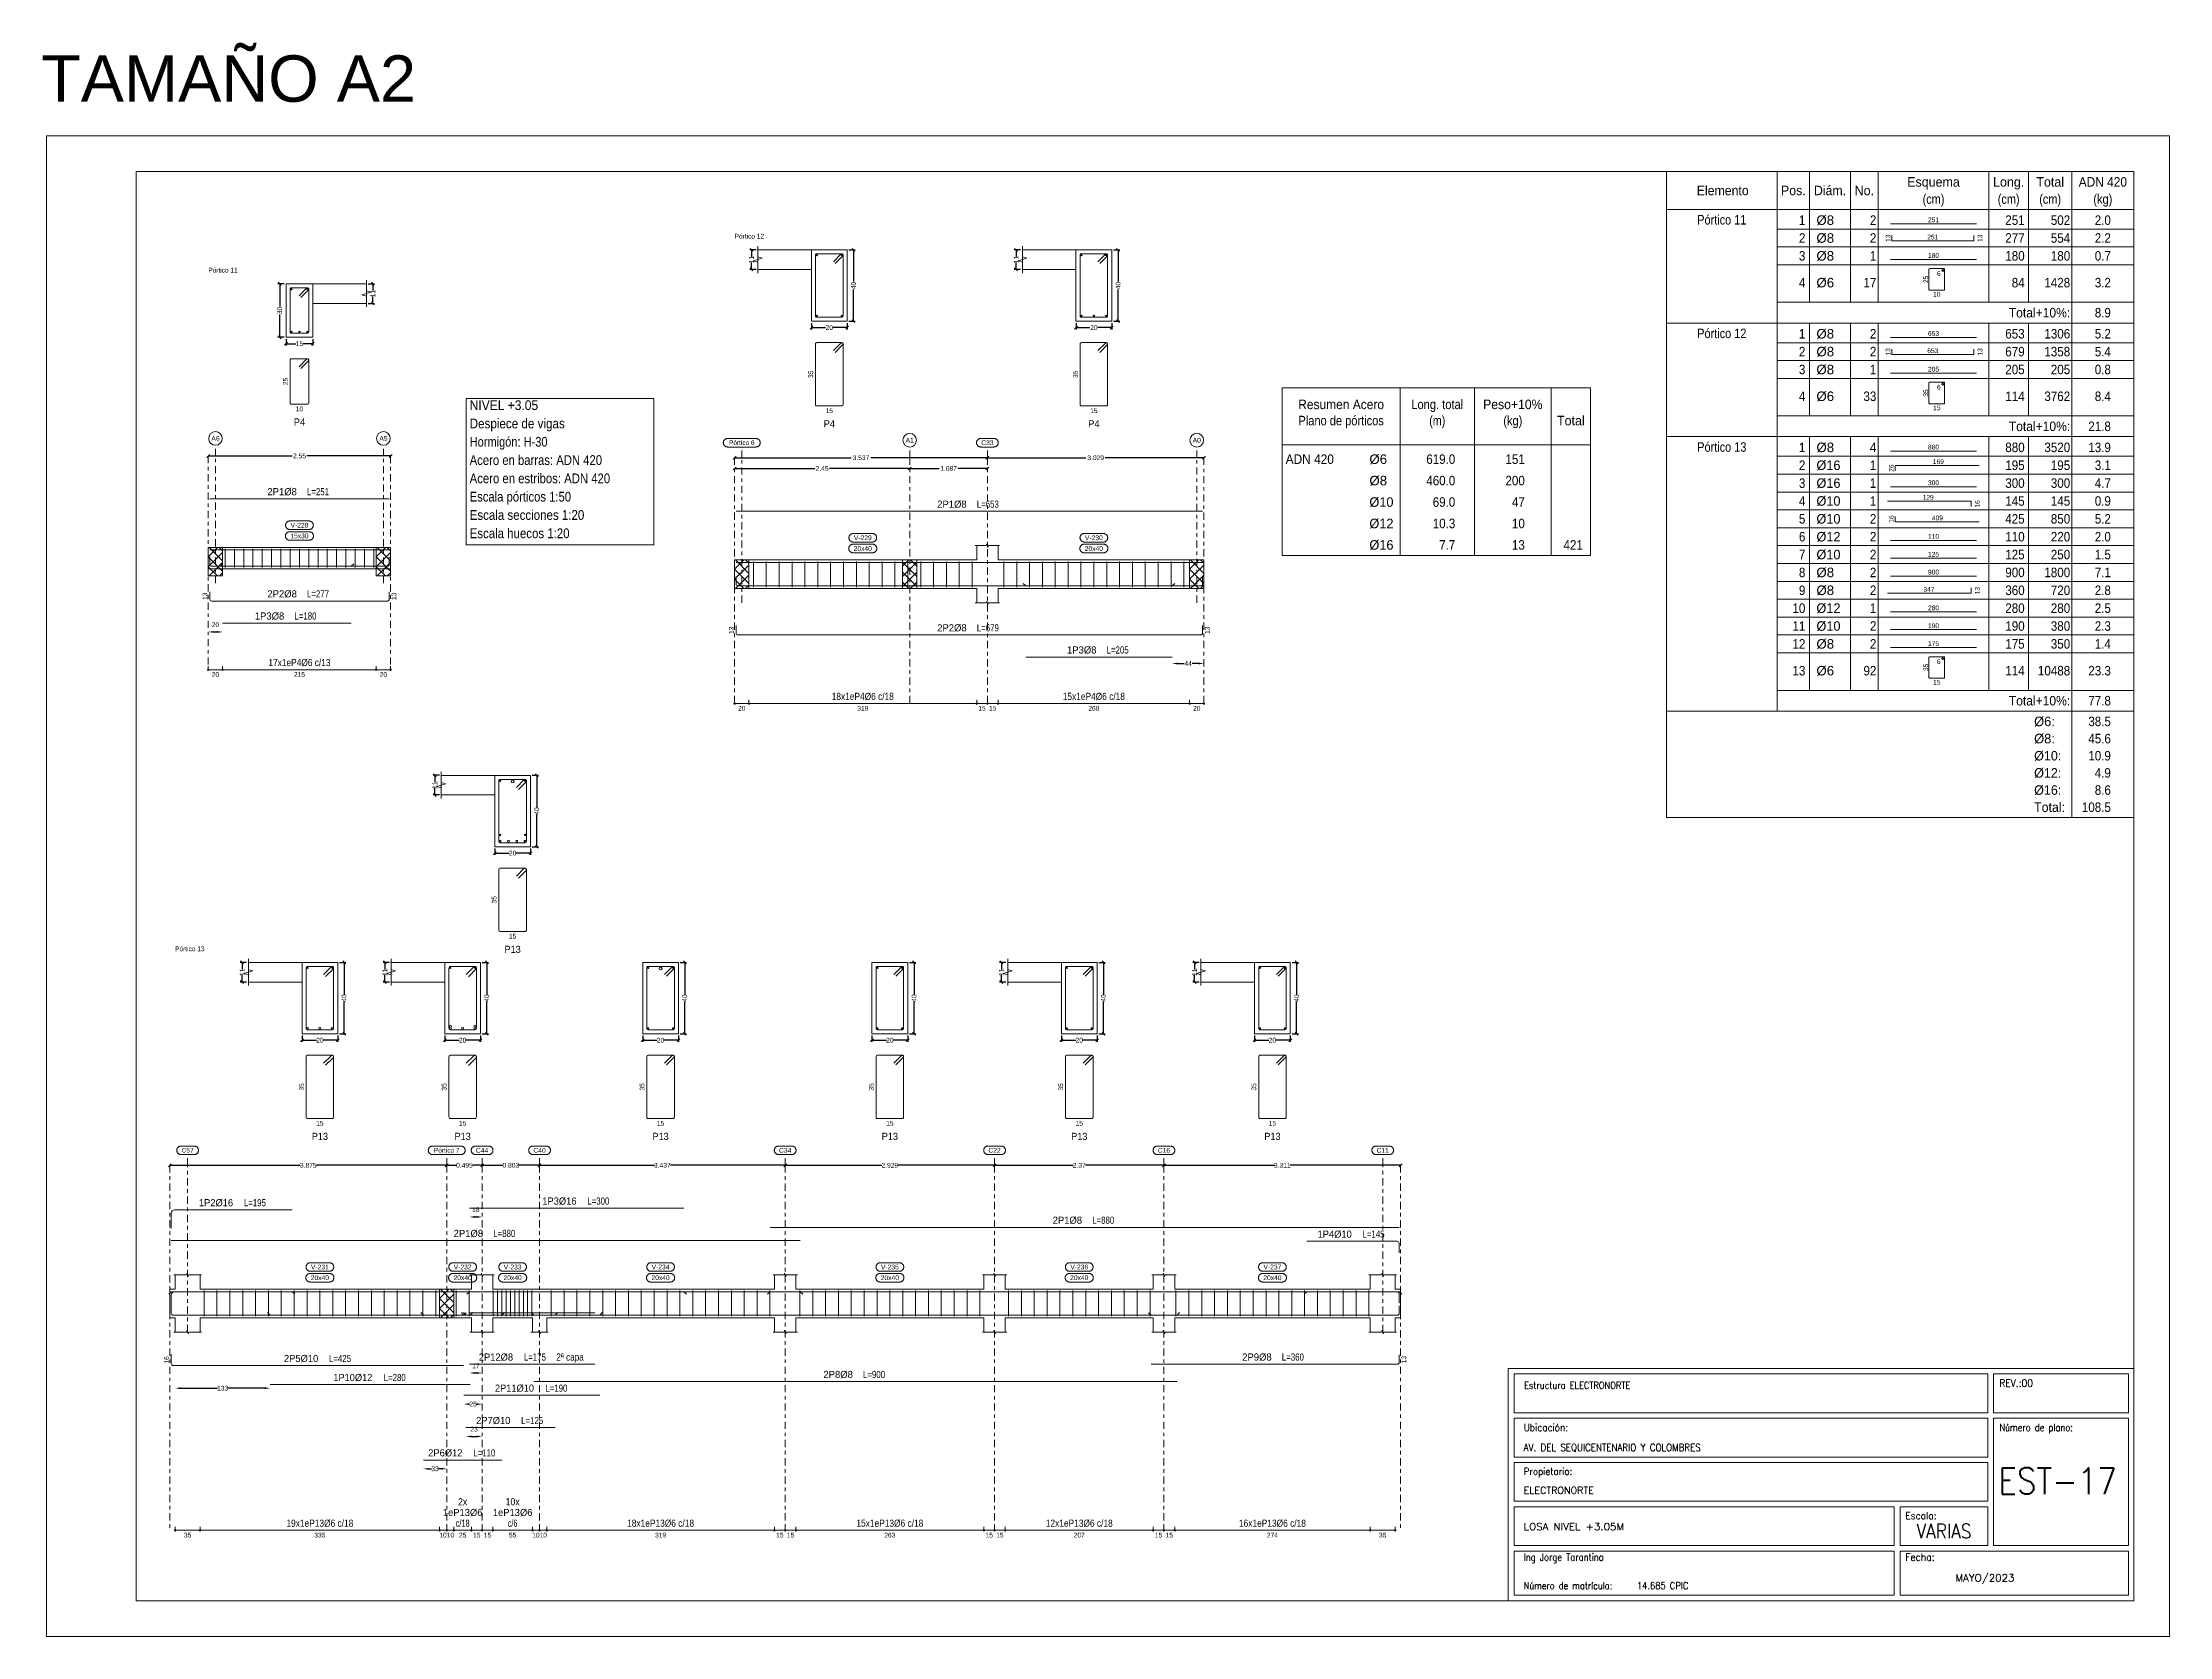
# Model space of a CAD drawing. Header units: millimetres. Extents: x 0 to 190, y -70 to 53.
# Drawn here: x 0.2 to 59.7, y -69.9 to -25.3 of the extents above; entities that cross this region are included whole.
import ezdxf
from ezdxf.enums import TextEntityAlignment as Align

# ---------------------------------------------------------------- set-up
doc = ezdxf.new("R2010")
doc.units = ezdxf.units.MM
doc.linetypes.add('CYPE_RAYAPUNTO', pattern=[0.4125, 0.2025, -0.105, 0, -0.105])
for name, color, linetype, lineweight in [('ALZ_ARM_LONG_ARM_TEXTOS', 3, 'Continuous', 9), ('ALZ_ARM_LONG_TXT_IND_CAPA_ARM_LONG', 3, 'Continuous', 9), ('ALZ_ARM_LONG_TXT_LONG', 3, 'Continuous', 9), ('ALZ_ARM_TRANS_TXT_EST', 3, 'Continuous', 9), ('ALZ_CONT_NUDOS', 122, 'Continuous', 9), ('ALZ_CONT_VIG_HORMIGON', 2, 'Continuous', 9), ('ALZ_COT_COT_ANCLAJES', 3, 'Continuous', 0), ('ALZ_COT_COT_ARM', 3, 'Continuous', 0), ('ALZ_COT_COT_EST', 3, 'Continuous', 0), ('ALZ_COT_COT_LIN_APOYOS', 2, 'CYPE_RAYAPUNTO', 0), ('ALZ_COT_LONGITUD_PROYECTADA', 122, 'Continuous', 0), ('ALZ_COT_TEXTOS_ESTRIBOS', 122, 'Continuous', 0), ('ALZ_REF_COT_LIN_AUX_COTA', 2, 'CYPE_RAYAPUNTO', 9), ('ALZ_REF_REF_NOMBRE', 3, 'Continuous', 9), ('ALZ_REF_REF_REFERENCIA', 3, 'Continuous', 9), ('ALZ_REF_REFERENCIA_PORTICO', 3, 'Continuous', 9), ('ALZ_REF_TEXTO_REF_NOMBRE', 3, 'Continuous', 9), ('ALZ_REF_TEXTO_REF_REFERENCIA', 3, 'Continuous', 9), ('ARM_LONGITUDINAL_Ø10', 103, 'Continuous', 9), ('ARM_LONGITUDINAL_Ø12', 171, 'Continuous', 9), ('ARM_LONGITUDINAL_Ø16', 212, 'Continuous', 9), ('ARM_LONGITUDINAL_Ø8', 32, 'Continuous', 9), ('ARM_TRANSVERSAL_Ø6', 151, 'Continuous', 9), ('CIM_REFEREN', 2, 'Continuous', 0), ('CYPE', 7, 'Continuous', 0), ('DESPIECES_TABLA', 7, 'Continuous', 9), ('RECUAD_LIMITES', 2, 'Continuous', 0), ('RECUAD_MARCO', 1, 'Continuous', 20), ('SEC_CONT_FORJADOS_SECCION', 8, 'Continuous', 9), ('SEC_CONT_VIG_HORMIGON_SECCION', 2, 'Continuous', 9), ('SEC_COTAS_SEC_DIM_VIGA', 122, 'Continuous', 0), ('SEC_COTAS_TEXTOS_DESPIECE_ESTRIBADO', 122, 'Continuous', 0), ('SEC_REF_TXT_POSICIONES_ARM_ESTRIBOS', 1, 'Continuous', 9), ('TAB_COM_LINEAS', 1, 'Continuous', 9), ('TAB_COM_TEXTOS', 1, 'Continuous', 9), ('TABLAS', 1, 'Continuous', 9), ('TEXTO_TABLAS', 1, 'Continuous', 0), ('TEXTOS_COTAS_DESPIECES_TABLA', 1, 'Continuous', 0)]:
    doc.layers.add(name, color=color, linetype=linetype, lineweight=lineweight)
doc.styles.add('CYPETXT', font='romans__.ttf', dxfattribs={"height": 0.2})
doc.styles.add('CYPETXT_0.2_romans', font='arial.ttf', dxfattribs={"height": 0.133333})
doc.styles.add('CYPETXT_romans', font='arial.ttf', dxfattribs={"height": 0.2})
doc.dimstyles.new('cype_arrow', dxfattribs={"dimtxt": 0.18, "dimasz": 0.15, "dimexe": 0.05, "dimexo": 0.05, "dimgap": 0, "dimtad": 0, "dimdec": 4, "dimzin": 0, "dimdsep": 46, "dimtxsty": 'CYPETXT_0.2_romans', "dimcen": 0.09, "dimadec": 0, "dimazin": 0, "dimtfac": 1, "dimtdec": 4, "dimtofl": 0, "dimtmove": 2, "dimatfit": 3, "dimfxl": 1, "dimtolj": 1, "dimtzin": 0, "dimarcsym": 0})
doc.dimstyles.new('cype_oblique', dxfattribs={"dimtxt": 0.18, "dimasz": 0.18, "dimexe": 0.05, "dimexo": 0.05, "dimgap": 0, "dimtad": 0, "dimdec": 4, "dimzin": 0, "dimdsep": 46, "dimtxsty": 'CYPETXT_0.2_romans', "dimblk": 'OBLIQUE', "dimtsz": 0.04, "dimcen": 0.09, "dimadec": 0, "dimazin": 0, "dimtfac": 1, "dimtdec": 4, "dimtofl": 0, "dimtmove": 2, "dimatfit": 3, "dimfxl": 1, "dimtolj": 1, "dimtzin": 0, "dimarcsym": 0})

msp = doc.modelspace()

# ---------------------------------------------------------------- texts
at = {"layer": 'ALZ_ARM_LONG_ARM_TEXTOS', "style": 'CYPETXT_romans'}
for s, width, p in [('2P1%%c8', 0.947337, (6.86754, -38.00302)), ('2P1%%c8', 0.947337, (25.61006, -38.35302)), ('2P2%%c8', 0.947337, (6.86754, -40.86302)), ('1P3%%c8', 0.947337, (6.51559, -41.48302)), ('2P2%%c8', 0.947337, (25.61006, -41.81302)), ('1P3%%c8', 0.947337, (29.2423, -42.43302)), ('1P2%%c16', 0.935124, (5.0172, -57.90281)), ('1P3%%c16', 0.935124, (14.6264, -57.85681)), ('2P1%%c8', 0.947337, (28.8392, -58.39283)), ('2P1%%c8', 0.947337, (12.0792, -58.76281)), ('1P4%%c10', 0.935124, (36.3192, -58.78281)), ('2P5%%c10', 0.935124, (7.3992, -62.26281)), ('2P12%%c8', 0.935124, (12.85147, -62.22282)), ('2P9%%c8', 0.947337, (34.1452, -62.22281)), ('1P10%%c12', 0.92633, (8.84606, -62.79524)), ('2P11%%c10', 0.92633, (13.37005, -63.09256)), ('2P8%%c8', 0.947337, (22.42614, -62.71044)), ('2P7%%c10', 0.935124, (12.77602, -63.99856)), ('2P6%%c12', 0.935124, (11.4342, -64.90456))]:
    msp.add_text(s, height=0.2, dxfattribs=dict(at, width=width)).set_placement(p, align=Align.CENTER)
at = {"layer": 'ALZ_ARM_LONG_TXT_IND_CAPA_ARM_LONG', "style": 'CYPETXT_romans', "width": 0.816999}
msp.add_text('2ª capa', height=0.2, dxfattribs=at).set_placement((14.92347, -62.22282), align=Align.CENTER)
at = {"layer": 'ALZ_ARM_LONG_TXT_LONG', "style": 'CYPETXT_romans', "width": 0.785606}
for s, p in [(' L=251', (7.84204, -38.00302)), (' L=653', (26.58456, -38.35302)), (' L=277', (7.84204, -40.86302)), (' L=180', (7.49009, -41.48302)), (' L=679', (26.58456, -41.81302)), (' L=205', (30.2168, -42.43302)), (' L=195', (6.0757, -57.90281)), (' L=300', (15.6849, -57.85681)), (' L=880', (29.8137, -58.39283)), (' L=880', (13.0537, -58.76281)), (' L=145', (37.3777, -58.78281)), (' L=425', (8.4577, -62.26281)), (' L=175', (13.90997, -62.22282)), (' L=360', (35.1197, -62.22281)), (' L=280', (9.98856, -62.79524)), (' L=190', (14.51255, -63.09256)), (' L=900', (23.40064, -62.71044)), (' L=125', (13.83452, -63.99856)), (' L=110', (12.4927, -64.90456))]:
    msp.add_text(s, height=0.2, dxfattribs=at).set_placement(p, align=Align.CENTER)
at = {"layer": 'ALZ_ARM_TRANS_TXT_EST', "style": 'CYPETXT_romans'}
for s, width, p in [('17x1eP4%%c6 c/13', 0.835132, (7.35254, -42.78496)), ('18x1eP4%%c6 c/18', 0.835132, (23.11577, -43.73265)), ('15x1eP4%%c6 c/18', 0.835132, (29.58159, -43.73265)), ('1eP13%%c6', 0.939157, (11.9192, -66.57243)), ('2x', 0.882353, (11.9192, -66.27243)), ('1eP13%%c6', 0.939157, (13.31767, -66.57243)), ('10x', 0.878821, (13.31767, -66.27243)), ('19x1eP13%%c6 c/18', 0.837616, (7.9242, -66.87243)), ('c/18', 0.739875, (11.9192, -66.87243)), ('c/6', 0.695742, (13.31767, -66.87243)), ('18x1eP13%%c6 c/18', 0.837616, (17.45767, -66.87243)), ('15x1eP13%%c6 c/18', 0.837616, (23.87349, -66.87243)), ('12x1eP13%%c6 c/18', 0.837616, (29.17278, -66.87243)), ('16x1eP13%%c6 c/18', 0.837616, (34.57849, -66.87243))]:
    msp.add_text(s, height=0.2, dxfattribs=dict(at, width=width)).set_placement(p, align=Align.CENTER)
at = {"layer": 'ALZ_COT_COT_ANCLAJES', "style": 'CYPETXT_romans', "width": 0.872274}
for s, p in [('13', (4.77587, -40.83302)), ('13', (19.50258, -41.78302)), ('16', (3.69753, -62.20281))]:
    msp.add_text(s, height=0.133333, rotation=90, dxfattribs=at).set_placement(p, align=Align.CENTER)
for p in [(9.9292, -40.83302), (32.68755, -41.78302), (38.19086, -62.19281)]:
    msp.add_text('13', height=0.133333, rotation=90, dxfattribs=at).set_placement(p, align=Align.TOP_CENTER)
at = {"layer": 'ALZ_COT_TEXTOS_ESTRIBOS', "style": 'CYPETXT_romans', "width": 0.872274}
for s, p in [('20', (5.00254, -42.95163)), ('215', (7.35254, -42.95163)), ('20', (9.70254, -42.95163)), ('20', (19.72925, -43.89932)), ('319', (23.11577, -43.89932)), ('15', (26.4523, -43.89932)), ('15', (26.7523, -43.89932)), ('268', (29.58159, -43.89932)), ('20', (32.46088, -43.89932)), ('35', (4.2242, -67.03909)), ('335', (7.9242, -67.03909)), ('25', (11.9192, -67.03909)), ('15', (12.3142, -67.03909)), ('15', (12.6142, -67.03909)), ('55', (13.31767, -67.03909)), ('319', (17.45767, -67.03909)), ('15', (20.7942, -67.03909)), ('15', (21.0942, -67.03909)), ('263', (23.87349, -67.03909)), ('15', (26.65278, -67.03909)), ('15', (26.95278, -67.03909)), ('207', (29.17278, -67.03909)), ('15', (31.39278, -67.03909)), ('15', (31.69278, -67.03909)), ('274', (34.57849, -67.03909)), ('35', (37.6642, -67.03909))]:
    msp.add_text(s, height=0.133333, dxfattribs=at).set_placement(p, align=Align.TOP_CENTER)
for p in [(11.4742, -67.03909), (14.07114, -67.03909)]:
    msp.add_text('10', height=0.133333, dxfattribs=at).set_placement(p, align=Align.TOP_RIGHT)
for p in [(11.4742, -67.03909), (14.07114, -67.03909)]:
    msp.add_text('10', height=0.133333, dxfattribs=at).set_placement(p, align=Align.TOP_LEFT)
at = {"layer": 'ALZ_REF_REFERENCIA_PORTICO', "style": 'CYPETXT_romans', "width": 0.820327}
for s, p in [('Pórtico 12', (19.52925, -30.75324)), ('Pórtico 11', (4.80254, -31.70324)), ('Pórtico 13', (3.8742, -50.69748))]:
    msp.add_text(s, height=0.133333, dxfattribs=at).set_placement(p, align=Align.MIDDLE_LEFT)
at = {"layer": 'ALZ_REF_TEXTO_REF_NOMBRE', "style": 'CYPETXT_romans'}
for s, width, p in [('15x30', 0.876123, (7.35254, -39.14302)), ('V-228', 0.803518, (7.35254, -38.84302)), ('V-229', 0.803518, (23.11577, -39.19302)), ('V-230', 0.803518, (29.58159, -39.19302)), ('20x40', 0.876123, (23.11577, -39.49302)), ('20x40', 0.876123, (29.58159, -39.49302)), ('20x40', 0.876123, (7.9242, -59.90281)), ('V-231', 0.803518, (7.9242, -59.60281)), ('20x40', 0.876123, (11.9192, -59.90281)), ('V-232', 0.803518, (11.9192, -59.60281)), ('20x40', 0.876123, (13.31767, -59.90281)), ('V-233', 0.803518, (13.31767, -59.60281)), ('20x40', 0.876123, (17.45767, -59.90281)), ('V-234', 0.803518, (17.45767, -59.60281)), ('20x40', 0.876123, (23.87349, -59.90281)), ('V-235', 0.803518, (23.87349, -59.60281)), ('20x40', 0.876123, (29.17278, -59.90281)), ('V-236', 0.803518, (29.17278, -59.60281)), ('20x40', 0.876123, (34.57849, -59.90281)), ('V-237', 0.803518, (34.57849, -59.60281))]:
    msp.add_text(s, height=0.133333, dxfattribs=dict(at, width=width)).set_placement(p, align=Align.MIDDLE_CENTER)
at = {"layer": 'ALZ_REF_TEXTO_REF_REFERENCIA', "style": 'CYPETXT_romans'}
for s, width, p in [('A6', 1.007096, (5.00254, -36.4128)), ('A5', 1.007096, (9.70254, -36.4128)), ('Pórtico 6', 0.813476, (19.72925, -36.53302)), ('A1', 1.007096, (24.42925, -36.4628)), ('C33', 0.8832, (26.6023, -36.53302)), ('A0', 1.007096, (32.46088, -36.4628)), ('C57', 0.8832, (4.2242, -56.33681)), ('Pórtico 7', 0.813476, (11.4742, -56.33681)), ('C44', 0.8832, (12.4642, -56.33681)), ('C40', 0.8832, (14.07114, -56.33681)), ('C34', 0.8832, (20.9442, -56.33681)), ('C22', 0.8832, (26.80278, -56.33681)), ('C16', 0.8832, (31.54278, -56.33681)), ('C11', 0.8832, (37.6642, -56.33681))]:
    msp.add_text(s, height=0.133333, dxfattribs=dict(at, width=width)).set_placement(p, align=Align.MIDDLE_CENTER)
at = {"layer": 'CIM_REFEREN', "insert": (0.12277, -25.69164), "char_height": 1.3, "attachment_point": 1, "style": 'CYPETXT_romans'}
msp.add_mtext_dynamic_manual_height_columns('TAMAÑO A2', width=10.890341, gutter_width=12.5, heights=[0], dxfattribs=at)
at = {"layer": 'CYPE', "color": 5, "style": 'CYPETXT'}
for s, width, p in [('Estructura ELECTRONORTE', 0.842437, (41.61904, -63.01324)), ('AV. DEL SEQUICENTENARIO Y COLOMBRES', 0.887423, (41.60904, -64.75324)), ('ELECTRONORTE', 0.974409, (41.60904, -65.95324)), ('LOSA NIVEL +3.05M', 1.047361, (41.60904, -66.96761)), ('Ing Jorge Tarantino', 0.851105, (41.60904, -67.82324)), ('14.685 CPIC', 0.851936, (44.77904, -68.62324)), ('MAYO/2023', 1.047361, (53.68904, -68.40324))]:
    msp.add_text(s, height=0.2, dxfattribs=dict(at, width=width)).set_placement(p)
at = {"layer": 'CYPE', "color": 4, "style": 'CYPETXT'}
for s, width, p in [('REV.:00', 0.927655, (54.91904, -62.95324)), ('Ubicación:', 0.90604, (41.60904, -64.19324)), ('Número de plano:', 0.844847, (54.91904, -64.19324)), ('Propietario:', 0.885908, (41.60904, -65.42324)), ('Escala:', 0.925891, (52.28904, -66.66324)), ('Fecha:', 0.933698, (52.28904, -67.82324)), ('Número de matrícula:', 0.83516, (41.60904, -68.62324))]:
    msp.add_text(s, height=0.2, dxfattribs=dict(at, width=width)).set_placement(p)
at = {"layer": 'CYPE', "color": 5, "style": 'CYPETXT'}
for s, height, width, p in [('EST-17', 0.733333, 0.872274, (56.54904, -65.95657)), ('VARIAS', 0.4, 0.869965, (53.36904, -67.19324))]:
    msp.add_text(s, height=height, dxfattribs=dict(at, width=width)).set_placement(p, align=Align.CENTER)
at = {"layer": 'SEC_COTAS_TEXTOS_DESPIECE_ESTRIBADO', "style": 'CYPETXT_romans', "width": 0.872274}
for s, p in [('25', (7.02587, -34.81757)), ('35', (21.72758, -34.61757)), ('35', (29.12992, -34.61757)), ('35', (12.866, -49.32648)), ('35', (7.47253, -54.56181)), ('35', (11.46753, -54.56181)), ('35', (17.006, -54.56181)), ('35', (23.42182, -54.56181)), ('35', (28.72111, -54.56181)), ('35', (34.12682, -54.56181))]:
    msp.add_text(s, height=0.133333, rotation=90, dxfattribs=at).set_placement(p, align=Align.CENTER)
for s, p in [('10', (7.35254, -35.51924)), ('15', (22.17925, -35.56924)), ('15', (29.58159, -35.56924)), ('15', (13.31767, -50.27814)), ('15', (7.9242, -55.51348)), ('15', (11.9192, -55.51348)), ('15', (17.45767, -55.51348)), ('15', (23.87349, -55.51348)), ('15', (29.17278, -55.51348)), ('15', (34.57849, -55.51348))]:
    msp.add_text(s, height=0.133333, dxfattribs=at).set_placement(p, align=Align.TOP_CENTER)
at = {"layer": 'SEC_REF_TXT_POSICIONES_ARM_ESTRIBOS', "style": 'CYPETXT_romans'}
for s, width, p in [('P4', 0.935124, (7.35254, -35.95257)), ('P4', 0.935124, (22.17925, -36.00257)), ('P4', 0.935124, (29.58159, -36.00257)), ('P13', 0.91451, (13.31767, -50.71148)), ('P13', 0.91451, (7.9242, -55.94681)), ('P13', 0.91451, (11.9192, -55.94681)), ('P13', 0.91451, (17.45767, -55.94681)), ('P13', 0.91451, (23.87349, -55.94681)), ('P13', 0.91451, (29.17278, -55.94681)), ('P13', 0.91451, (34.57849, -55.94681))]:
    msp.add_text(s, height=0.2, dxfattribs=dict(at, width=width)).set_placement(p, align=Align.MIDDLE_CENTER)
at = {"layer": 'TAB_COM_LINEAS', "style": 'CYPETXT_romans'}
for s, width, p in [('NIVEL +3.05', 0.880937, (12.11571, -35.61886)), ('Despiece de vigas', 0.852948, (12.11571, -36.13109)), ('Acero en barras: ADN 420', 0.827218, (12.11571, -37.15556)), ('Hormigón: H-30', 0.808194, (12.11571, -36.64332)), ('Acero en estribos: ADN 420', 0.830636, (12.11571, -37.66779)), ('Escala pórticos 1:50', 0.824952, (12.11571, -38.18002)), ('Escala secciones 1:20', 0.844437, (12.11571, -38.69226)), ('Escala huecos 1:20', 0.838794, (12.11571, -39.20449))]:
    msp.add_text(s, height=0.2733333, dxfattribs=dict(at, width=width)).set_placement(p)
at = {"layer": 'TEXTO_TABLAS', "style": 'CYPETXT_romans'}
for s, height, width, p in [('Esquema', 0.266667, 0.93681, (53.07704, -29.23324)), ('Long.', 0.266667, 0.9375, (55.17904, -29.23324)), ('Total', 0.266667, 0.935673, (56.34104, -29.23324)), ('ADN 420', 0.266667, 0.893197, (57.81504, -29.23324)), ('Elemento', 0.266667, 0.923378, (47.17804, -29.47324)), ('Pos.', 0.266667, 0.930268, (49.15504, -29.47324)), ('Diám.', 0.266667, 0.924488, (50.18104, -29.47324)), ('No.', 0.266667, 0.948905, (51.14104, -29.47324)), ('(cm)', 0.266667, 0.819001, (53.07704, -29.71324)), ('(cm)', 0.266667, 0.819001, (55.17904, -29.71324)), ('(cm)', 0.266667, 0.819001, (56.34104, -29.71324)), ('(kg)', 0.266667, 0.827954, (57.81504, -29.71324)), ('Pórtico 11', 0.266667, 0.820327, (47.15304, -30.29324)), ('Pórtico 12', 0.266667, 0.820327, (47.15304, -33.47324)), ('Resumen Acero', 0.2666667, 0.899775, (36.50089, -35.45969)), ('Long. total', 0.2666667, 0.834718, (39.19089, -35.45969)), ('Peso+10%', 0.266667, 0.916489, (41.30489, -35.45969)), ('Plano de pórticos', 0.2666667, 0.830361, (36.50089, -35.91302)), ('(m)', 0.266667, 0.805297, (39.19089, -35.91302)), ('(kg)', 0.266667, 0.827954, (41.30489, -35.91302)), ('Total', 0.266667, 0.935673, (42.92889, -35.91302)), ('Pórtico 13', 0.266667, 0.820327, (47.15304, -36.65324))]:
    msp.add_text(s, height=height, dxfattribs=dict(at, width=width)).set_placement(p, align=Align.MIDDLE_CENTER)
for s, height, width, p in [('1', 0.26667, 0.872274, (49.49104, -30.30324)), ('2', 0.26667, 0.872274, (51.47704, -30.30324)), ('251', 0.266667, 0.872274, (55.62704, -30.30324)), ('502', 0.266667, 0.872274, (56.90104, -30.30324)), ('2.0', 0.266667, 0.868127, (58.03904, -30.30324)), ('2', 0.26667, 0.872274, (49.49104, -30.80324)), ('2', 0.26667, 0.872274, (51.47704, -30.80324)), ('277', 0.266667, 0.872274, (55.62704, -30.80324)), ('554', 0.266667, 0.872274, (56.90104, -30.80324)), ('2.2', 0.266667, 0.868127, (58.03904, -30.80324)), ('3', 0.26667, 0.872274, (49.49104, -31.30324)), ('1', 0.26667, 0.872274, (51.47704, -31.30324)), ('180', 0.266667, 0.872274, (55.62704, -31.30324)), ('180', 0.266667, 0.872274, (56.90104, -31.30324)), ('0.7', 0.266667, 0.868127, (58.03904, -31.30324)), ('4', 0.26667, 0.872274, (49.49104, -32.05324)), ('17', 0.266667, 0.872274, (51.47704, -32.05324)), ('84', 0.266667, 0.872274, (55.62704, -32.05324)), ('1428', 0.266667, 0.872274, (56.90104, -32.05324)), ('3.2', 0.266667, 0.868127, (58.03904, -32.05324)), ('Total+10%:', 0.266667, 0.906671, (56.90104, -32.89324)), ('8.9', 0.266667, 0.868127, (58.03904, -32.89324)), ('2', 0.26667, 0.872274, (49.49104, -33.98324)), ('1', 0.26667, 0.872274, (49.49104, -33.48324)), ('2', 0.26667, 0.872274, (51.47704, -33.48324)), ('2', 0.26667, 0.872274, (51.47704, -33.98324)), ('653', 0.266667, 0.872274, (55.62704, -33.48324)), ('679', 0.266667, 0.872274, (55.62704, -33.98324)), ('1306', 0.266667, 0.872274, (56.90104, -33.48324)), ('1358', 0.266667, 0.872274, (56.90104, -33.98324)), ('5.2', 0.266667, 0.868127, (58.03904, -33.48324)), ('5.4', 0.266667, 0.868127, (58.03904, -33.98324)), ('3', 0.26667, 0.872274, (49.49104, -34.48324)), ('1', 0.26667, 0.872274, (51.47704, -34.48324)), ('205', 0.266667, 0.872274, (55.62704, -34.48324)), ('205', 0.266667, 0.872274, (56.90104, -34.48324)), ('0.8', 0.266667, 0.868127, (58.03904, -34.48324)), ('4', 0.26667, 0.872274, (49.49104, -35.23324)), ('33', 0.266667, 0.872274, (51.47704, -35.23324)), ('114', 0.266667, 0.872274, (55.62704, -35.23324)), ('3762', 0.266667, 0.872274, (56.90104, -35.23324)), ('8.4', 0.266667, 0.868127, (58.03904, -35.23324)), ('Total+10%:', 0.266667, 0.906671, (56.90104, -36.07324)), ('21.8', 0.266667, 0.869308, (58.03904, -36.07324)), ('619.0', 0.266667, 0.869965, (39.69489, -36.99302)), ('151', 0.266667, 0.872274, (41.64089, -36.99302)), ('1', 0.26667, 0.872274, (49.49104, -36.66324)), ('4', 0.26667, 0.872274, (51.47704, -36.66324)), ('880', 0.266667, 0.872274, (55.62704, -36.66324)), ('3520', 0.266667, 0.872274, (56.90104, -36.66324)), ('13.9', 0.266667, 0.869308, (58.03904, -36.66324)), ('460.0', 0.266667, 0.869965, (39.69489, -37.59302)), ('200', 0.266667, 0.872274, (41.64089, -37.59302)), ('2', 0.26667, 0.872274, (49.49104, -37.16324)), ('1', 0.26667, 0.872274, (51.47704, -37.16324)), ('195', 0.266667, 0.872274, (55.62704, -37.16324)), ('195', 0.266667, 0.872274, (56.90104, -37.16324)), ('3.1', 0.266667, 0.868127, (58.03904, -37.16324)), ('69.0', 0.266667, 0.869308, (39.69489, -38.19302)), ('47', 0.266667, 0.872274, (41.64089, -38.19302)), ('4', 0.26667, 0.872274, (49.49104, -38.16324)), ('3', 0.26667, 0.872274, (49.49104, -37.66324)), ('1', 0.26667, 0.872274, (51.47704, -37.66324)), ('1', 0.26667, 0.872274, (51.47704, -38.16324)), ('300', 0.266667, 0.872274, (55.62704, -37.66324)), ('145', 0.266667, 0.872274, (55.62704, -38.16324)), ('300', 0.266667, 0.872274, (56.90104, -37.66324)), ('145', 0.266667, 0.872274, (56.90104, -38.16324)), ('4.7', 0.266667, 0.868127, (58.03904, -37.66324)), ('0.9', 0.266667, 0.868127, (58.03904, -38.16324)), ('10.3', 0.266667, 0.869308, (39.69489, -38.79302)), ('10', 0.266667, 0.872274, (41.64089, -38.79302)), ('5', 0.26667, 0.872274, (49.49104, -38.66324)), ('2', 0.26667, 0.872274, (51.47704, -38.66324)), ('425', 0.266667, 0.872274, (55.62704, -38.66324)), ('850', 0.266667, 0.872274, (56.90104, -38.66324)), ('5.2', 0.266667, 0.868127, (58.03904, -38.66324)), ('7.7', 0.266667, 0.868127, (39.69489, -39.39302)), ('13', 0.266667, 0.872274, (41.64089, -39.39302)), ('421', 0.266667, 0.872274, (43.26489, -39.39302)), ('6', 0.26667, 0.872274, (49.49104, -39.16324)), ('2', 0.26667, 0.872274, (51.47704, -39.16324)), ('110', 0.266667, 0.872274, (55.62704, -39.16324)), ('220', 0.266667, 0.872274, (56.90104, -39.16324)), ('2.0', 0.266667, 0.868127, (58.03904, -39.16324)), ('7', 0.26667, 0.872274, (49.49104, -39.66324)), ('2', 0.26667, 0.872274, (51.47704, -39.66324)), ('125', 0.266667, 0.872274, (55.62704, -39.66324)), ('250', 0.266667, 0.872274, (56.90104, -39.66324)), ('1.5', 0.266667, 0.868127, (58.03904, -39.66324)), ('8', 0.26667, 0.872274, (49.49104, -40.16324)), ('2', 0.26667, 0.872274, (51.47704, -40.16324)), ('900', 0.266667, 0.872274, (55.62704, -40.16324)), ('1800', 0.266667, 0.872274, (56.90104, -40.16324)), ('7.1', 0.266667, 0.868127, (58.03904, -40.16324)), ('10', 0.266667, 0.872274, (49.49104, -41.16324)), ('9', 0.26667, 0.872274, (49.49104, -40.66324)), ('2', 0.26667, 0.872274, (51.47704, -40.66324)), ('1', 0.26667, 0.872274, (51.47704, -41.16324)), ('360', 0.266667, 0.872274, (55.62704, -40.66324)), ('280', 0.266667, 0.872274, (55.62704, -41.16324)), ('280', 0.266667, 0.872274, (56.90104, -41.16324)), ('720', 0.266667, 0.872274, (56.90104, -40.66324)), ('2.8', 0.266667, 0.868127, (58.03904, -40.66324)), ('2.5', 0.266667, 0.868127, (58.03904, -41.16324)), ('11', 0.266667, 0.872274, (49.49104, -41.66324)), ('2', 0.26667, 0.872274, (51.47704, -41.66324)), ('190', 0.266667, 0.872274, (55.62704, -41.66324)), ('380', 0.266667, 0.872274, (56.90104, -41.66324)), ('2.3', 0.266667, 0.868127, (58.03904, -41.66324)), ('12', 0.266667, 0.872274, (49.49104, -42.16324)), ('2', 0.26667, 0.872274, (51.47704, -42.16324)), ('175', 0.266667, 0.872274, (55.62704, -42.16324)), ('350', 0.266667, 0.872274, (56.90104, -42.16324)), ('1.4', 0.266667, 0.868127, (58.03904, -42.16324)), ('13', 0.266667, 0.872274, (49.49104, -42.91324)), ('92', 0.266667, 0.872274, (51.47704, -42.91324)), ('114', 0.266667, 0.872274, (55.62704, -42.91324)), ('10488', 0.266667, 0.872274, (56.90104, -42.91324)), ('23.3', 0.266667, 0.869308, (58.03904, -42.91324)), ('Total+10%:', 0.266667, 0.906671, (56.90104, -43.75324)), ('77.8', 0.266667, 0.869308, (58.03904, -43.75324)), ('38.5', 0.266667, 0.869308, (58.03904, -44.33324)), ('45.6', 0.266667, 0.869308, (58.03904, -44.81324)), ('10.9', 0.266667, 0.869308, (58.03904, -45.29324)), ('4.9', 0.266667, 0.868127, (58.03904, -45.77324)), ('8.6', 0.266667, 0.868127, (58.03904, -46.25324)), ('108.5', 0.266667, 0.869965, (58.03904, -46.73324))]:
    msp.add_text(s, height=height, dxfattribs=dict(at, width=width)).set_placement(p, align=Align.MIDDLE_RIGHT)
for s, width, p in [('%%c8', 0.99505, (49.80104, -30.30324)), ('%%c8', 0.99505, (49.80104, -30.80324)), ('%%c8', 0.99505, (49.80104, -31.30324)), ('%%c6', 0.99505, (49.80104, -32.05324)), ('%%c8', 0.99505, (49.80104, -33.48324)), ('%%c8', 0.99505, (49.80104, -33.98324)), ('%%c8', 0.99505, (49.80104, -34.48324)), ('%%c6', 0.99505, (49.80104, -35.23324)), ('ADN 420', 0.893197, (34.94889, -36.99302)), ('%%c6', 0.99505, (37.29289, -36.99302)), ('%%c8', 0.99505, (49.80104, -36.66324)), ('%%c8', 0.99505, (37.29289, -37.59302)), ('%%c16', 0.955414, (49.80104, -37.16324)), ('%%c10', 0.955414, (37.29289, -38.19302)), ('%%c16', 0.955414, (49.80104, -37.66324)), ('%%c10', 0.955414, (49.80104, -38.16324)), ('%%c12', 0.955414, (37.29289, -38.79302)), ('%%c10', 0.955414, (49.80104, -38.66324)), ('%%c16', 0.955414, (37.29289, -39.39302)), ('%%c12', 0.955414, (49.80104, -39.16324)), ('%%c10', 0.955414, (49.80104, -39.66324)), ('%%c8', 0.99505, (49.80104, -40.16324)), ('%%c12', 0.955414, (49.80104, -41.16324)), ('%%c8', 0.99505, (49.80104, -40.66324)), ('%%c10', 0.955414, (49.80104, -41.66324)), ('%%c8', 0.99505, (49.80104, -42.16324)), ('%%c6', 0.99505, (49.80104, -42.91324)), ('%%c6:', 0.966972, (55.89304, -44.33324)), ('%%c10:', 0.940736, (55.89304, -45.29324)), ('%%c8:', 0.966972, (55.89304, -44.81324)), ('%%c12:', 0.940736, (55.89304, -45.77324)), ('%%c16:', 0.940736, (55.89304, -46.25324)), ('Total:', 0.925563, (55.89304, -46.73324))]:
    msp.add_text(s, height=0.266667, dxfattribs=dict(at, width=width)).set_placement(p, align=Align.MIDDLE_LEFT)
at = {"layer": 'TEXTOS_COTAS_DESPIECES_TABLA', "style": 'CYPETXT_romans', "width": 0.872274}
for s, p in [('251', (53.07704, -30.36124)), ('251', (53.05704, -30.84414)), ('180', (53.07704, -31.36124)), ('653', (53.05704, -34.02391)), ('653', (53.07704, -33.54124)), ('205', (53.07704, -34.54124)), ('880', (53.07704, -36.72124)), ('169', (53.21125, -37.12884)), ('129', (52.92882, -38.12876)), ('300', (53.07704, -37.72124)), ('409', (53.18698, -38.7034)), ('110', (53.07704, -39.22124)), ('125', (53.07704, -39.72124)), ('900', (53.07704, -40.22124)), ('347', (52.94762, -40.70342)), ('280', (53.07704, -41.22124)), ('190', (53.07704, -41.72124)), ('175', (53.07704, -42.22124))]:
    msp.add_text(s, height=0.133333, dxfattribs=at).set_placement(p, align=Align.CENTER)
for s, p in [('13', (51.87052, -30.81033)), ('25', (52.92624, -31.96158)), ('13', (51.87068, -33.99057)), ('35', (52.92626, -35.14157)), ('26', (51.96312, -37.24563)), ('16', (51.96325, -38.67108)), ('35', (52.92626, -42.82157))]:
    msp.add_text(s, height=0.133333, rotation=90, dxfattribs=at).set_placement(p, align=Align.CENTER)
for s, p in [('13', (54.31023, -30.81033)), ('13', (54.31007, -33.99057)), ('16', (54.23608, -38.24571)), ('13', (54.23596, -40.67106))]:
    msp.add_text(s, height=0.133333, rotation=90, dxfattribs=at).set_placement(p, align=Align.TOP_CENTER)
for p in [(53.27654, -31.7976), (53.27658, -34.97751), (53.27658, -42.65751)]:
    msp.add_text('6', height=0.13333, dxfattribs=at).set_placement(p, align=Align.MIDDLE_RIGHT)
for s, p in [('10', (53.16856, -32.31156)), ('15', (53.16855, -35.49157)), ('15', (53.16855, -43.17157))]:
    msp.add_text(s, height=0.133333, dxfattribs=at).set_placement(p, align=Align.TOP_CENTER)

# ---------------------------------------------------------------- blocks, each defined once
blk = doc.blocks.new('*D352')
at = {"layer": 'Defpoints', "color": 0, "transparency": 16777216}
for p in [(6.978, -33.583), (7.728, -33.583), (7.728, -33.761)]:
    blk.add_point(p, dxfattribs=at)
at = {"layer": 'SEC_COTAS_SEC_DIM_VIGA', "color": 0, "lineweight": -2, "transparency": 16777216}
for p, q in [((6.938, -33.801), (7.018, -33.721)), ((6.978, -33.633), (6.978, -33.811)), ((6.978, -33.761), (7.253, -33.761)), ((7.728, -33.761), (7.452, -33.761)), ((7.688, -33.801), (7.768, -33.721)), ((7.728, -33.633), (7.728, -33.811))]:
    blk.add_line(p, q, dxfattribs=at)
at = {"layer": 'SEC_COTAS_SEC_DIM_VIGA', "color": 0, "transparency": 16777216, "insert": (7.353, -33.761), "char_height": 0.1333, "attachment_point": 5, "style": 'CYPETXT_0.2_romans'}
blk.add_mtext('\\A1;15', dxfattribs=at)
blk = doc.blocks.new('_OBLIQUE')
at = {"color": 0, "linetype": 'ByBlock', "lineweight": -2}
blk.add_line((-0.5, -0.5), (0.5, 0.5), dxfattribs=at)
blk = doc.blocks.new('*D353')
at = {"layer": 'Defpoints', "color": 0, "transparency": 16777216}
for p in [(6.8, -32.083), (6.978, -32.083), (6.978, -33.583)]:
    blk.add_point(p, dxfattribs=at)
at = {"layer": 'SEC_COTAS_SEC_DIM_VIGA', "color": 0, "lineweight": -2, "transparency": 16777216}
for p, q in [((6.928, -32.083), (6.75, -32.083)), ((6.84, -32.123), (6.76, -32.043)), ((6.8, -32.083), (6.8, -32.724)), ((6.8, -33.583), (6.8, -32.943)), ((6.928, -33.583), (6.75, -33.583)), ((6.84, -33.623), (6.76, -33.543))]:
    blk.add_line(p, q, dxfattribs=at)
at = {"layer": 'SEC_COTAS_SEC_DIM_VIGA', "color": 0, "transparency": 16777216, "insert": (6.8, -32.833), "char_height": 0.1333, "attachment_point": 5, "rotation": 90, "style": 'CYPETXT_0.2_romans'}
blk.add_mtext('\\A1;30', dxfattribs=at)
blk = doc.blocks.new('*D354')
at = {"layer": 'Defpoints', "color": 0, "transparency": 16777216}
for p in [(9.228, -32.083), (9.405, -32.083), (9.228, -32.633)]:
    blk.add_point(p, dxfattribs=at)
at = {"layer": 'SEC_COTAS_SEC_DIM_VIGA', "color": 0, "lineweight": -2, "transparency": 16777216}
for p, q in [((9.278, -32.083), (9.455, -32.083)), ((9.445, -32.123), (9.365, -32.043)), ((9.405, -32.083), (9.405, -32.277)), ((9.278, -32.633), (9.455, -32.633)), ((9.445, -32.673), (9.365, -32.593)), ((9.405, -32.633), (9.405, -32.439))]:
    blk.add_line(p, q, dxfattribs=at)
at = {"layer": 'SEC_COTAS_SEC_DIM_VIGA', "color": 0, "transparency": 16777216, "insert": (9.405, -32.358), "char_height": 0.1333, "attachment_point": 5, "rotation": 90, "style": 'CYPETXT_0.2_romans'}
blk.add_mtext('\\A1;11', dxfattribs=at)
blk = doc.blocks.new('*D355')
at = {"layer": 'ALZ_COT_LONGITUD_PROYECTADA', "color": 0, "lineweight": -2, "transparency": 16777216}
for p, q in [((4.763, -36.943), (4.843, -36.863)), ((9.863, -36.943), (9.943, -36.863)), ((4.803, -36.903), (7.145, -36.903)), ((9.903, -36.903), (7.56, -36.903))]:
    blk.add_line(p, q, dxfattribs=at)
at = {"layer": 'Defpoints', "color": 0, "transparency": 16777216}
for p in [(4.803, -36.903), (4.803, -36.903), (9.903, -36.903)]:
    blk.add_point(p, dxfattribs=at)
at = {"layer": 'ALZ_COT_LONGITUD_PROYECTADA', "color": 0, "transparency": 16777216, "insert": (7.353, -36.903), "char_height": 0.1333, "attachment_point": 5, "style": 'CYPETXT_0.2_romans'}
blk.add_mtext('\\A1;2.55', dxfattribs=at)
blk = doc.blocks.new('*D356')
at = {"layer": 'ALZ_COT_COT_ARM', "color": 0, "lineweight": -2, "transparency": 16777216}
blk.add_line((4.953, -41.829), (5.051, -41.829), dxfattribs=at)
at = {"layer": 'ALZ_COT_COT_ARM', "color": 0, "transparency": 16777216}
for points in [[(4.953, -41.804), (4.953, -41.854), (4.803, -41.829)], [(5.051, -41.804), (5.051, -41.854), (5.201, -41.829)]]:
    blk.add_solid(points, dxfattribs=at)
at = {"layer": 'Defpoints', "color": 0, "transparency": 16777216}
for p in [(4.803, -41.829), (5.201, -41.829), (5.201, -41.829)]:
    blk.add_point(p, dxfattribs=at)
at = {"layer": 'ALZ_COT_COT_ARM', "color": 0, "transparency": 16777216, "insert": (5.002, -41.627), "char_height": 0.1333, "attachment_point": 5, "style": 'CYPETXT_0.2_romans'}
blk.add_mtext('\\A1;20', dxfattribs=at)
blk = doc.blocks.new('*D357')
at = {"layer": 'Defpoints', "color": 0, "transparency": 16777216}
for p in [(21.679, -33.133), (22.679, -33.133), (22.679, -33.311)]:
    blk.add_point(p, dxfattribs=at)
at = {"layer": 'SEC_COTAS_SEC_DIM_VIGA', "color": 0, "lineweight": -2, "transparency": 16777216}
for p, q in [((21.639, -33.351), (21.719, -33.271)), ((21.679, -33.183), (21.679, -33.361)), ((21.679, -33.311), (22.069, -33.311)), ((22.679, -33.311), (22.29, -33.311)), ((22.639, -33.351), (22.719, -33.271)), ((22.679, -33.183), (22.679, -33.361))]:
    blk.add_line(p, q, dxfattribs=at)
at = {"layer": 'SEC_COTAS_SEC_DIM_VIGA', "color": 0, "transparency": 16777216, "insert": (22.179, -33.311), "char_height": 0.1333, "attachment_point": 5, "style": 'CYPETXT_0.2_romans'}
blk.add_mtext('\\A1;20', dxfattribs=at)
blk = doc.blocks.new('*D358')
at = {"layer": 'Defpoints', "color": 0, "transparency": 16777216}
for p in [(20.002, -31.133), (20.179, -31.133), (20.179, -31.683)]:
    blk.add_point(p, dxfattribs=at)
at = {"layer": 'SEC_COTAS_SEC_DIM_VIGA', "color": 0, "lineweight": -2, "transparency": 16777216}
for p, q in [((20.129, -31.133), (19.952, -31.133)), ((20.042, -31.173), (19.962, -31.093)), ((20.002, -31.133), (20.002, -31.327)), ((20.002, -31.683), (20.002, -31.489)), ((20.129, -31.683), (19.952, -31.683)), ((20.042, -31.723), (19.962, -31.643))]:
    blk.add_line(p, q, dxfattribs=at)
at = {"layer": 'SEC_COTAS_SEC_DIM_VIGA', "color": 0, "transparency": 16777216, "insert": (20.002, -31.408), "char_height": 0.1333, "attachment_point": 5, "rotation": 90, "style": 'CYPETXT_0.2_romans'}
blk.add_mtext('\\A1;11', dxfattribs=at)
blk = doc.blocks.new('*D359')
at = {"layer": 'Defpoints', "color": 0, "transparency": 16777216}
for p in [(22.679, -31.133), (22.857, -31.133), (22.679, -33.133)]:
    blk.add_point(p, dxfattribs=at)
at = {"layer": 'SEC_COTAS_SEC_DIM_VIGA', "color": 0, "lineweight": -2, "transparency": 16777216}
for p, q in [((22.729, -31.133), (22.907, -31.133)), ((22.897, -31.173), (22.817, -31.093)), ((22.857, -31.133), (22.857, -32.023)), ((22.857, -33.133), (22.857, -32.244)), ((22.729, -33.133), (22.907, -33.133)), ((22.897, -33.173), (22.817, -33.093))]:
    blk.add_line(p, q, dxfattribs=at)
at = {"layer": 'SEC_COTAS_SEC_DIM_VIGA', "color": 0, "transparency": 16777216, "insert": (22.857, -32.133), "char_height": 0.1333, "attachment_point": 5, "rotation": 90, "style": 'CYPETXT_0.2_romans'}
blk.add_mtext('\\A1;40', dxfattribs=at)
blk = doc.blocks.new('*D360')
at = {"layer": 'Defpoints', "color": 0, "transparency": 16777216}
for p in [(29.082, -33.133), (30.082, -33.133), (30.082, -33.311)]:
    blk.add_point(p, dxfattribs=at)
at = {"layer": 'SEC_COTAS_SEC_DIM_VIGA', "color": 0, "lineweight": -2, "transparency": 16777216}
for p, q in [((29.042, -33.351), (29.122, -33.271)), ((29.082, -33.183), (29.082, -33.361)), ((29.082, -33.311), (29.471, -33.311)), ((30.082, -33.311), (29.692, -33.311)), ((30.042, -33.351), (30.122, -33.271)), ((30.082, -33.183), (30.082, -33.361))]:
    blk.add_line(p, q, dxfattribs=at)
at = {"layer": 'SEC_COTAS_SEC_DIM_VIGA', "color": 0, "transparency": 16777216, "insert": (29.582, -33.311), "char_height": 0.1333, "attachment_point": 5, "style": 'CYPETXT_0.2_romans'}
blk.add_mtext('\\A1;20', dxfattribs=at)
blk = doc.blocks.new('*D361')
at = {"layer": 'Defpoints', "color": 0, "transparency": 16777216}
for p in [(27.404, -31.133), (27.582, -31.133), (27.582, -31.683)]:
    blk.add_point(p, dxfattribs=at)
at = {"layer": 'SEC_COTAS_SEC_DIM_VIGA', "color": 0, "lineweight": -2, "transparency": 16777216}
for p, q in [((27.532, -31.133), (27.354, -31.133)), ((27.444, -31.173), (27.364, -31.093)), ((27.404, -31.133), (27.404, -31.327)), ((27.404, -31.683), (27.404, -31.489)), ((27.532, -31.683), (27.354, -31.683)), ((27.444, -31.723), (27.364, -31.643))]:
    blk.add_line(p, q, dxfattribs=at)
at = {"layer": 'SEC_COTAS_SEC_DIM_VIGA', "color": 0, "transparency": 16777216, "insert": (27.404, -31.408), "char_height": 0.1333, "attachment_point": 5, "rotation": 90, "style": 'CYPETXT_0.2_romans'}
blk.add_mtext('\\A1;11', dxfattribs=at)
blk = doc.blocks.new('*D362')
at = {"layer": 'Defpoints', "color": 0, "transparency": 16777216}
for p in [(30.082, -31.133), (30.259, -31.133), (30.082, -33.133)]:
    blk.add_point(p, dxfattribs=at)
at = {"layer": 'SEC_COTAS_SEC_DIM_VIGA', "color": 0, "lineweight": -2, "transparency": 16777216}
for p, q in [((30.132, -31.133), (30.309, -31.133)), ((30.299, -31.173), (30.219, -31.093)), ((30.259, -31.133), (30.259, -32.023)), ((30.259, -33.133), (30.259, -32.244)), ((30.132, -33.133), (30.309, -33.133)), ((30.299, -33.173), (30.219, -33.093))]:
    blk.add_line(p, q, dxfattribs=at)
at = {"layer": 'SEC_COTAS_SEC_DIM_VIGA', "color": 0, "transparency": 16777216, "insert": (30.259, -32.133), "char_height": 0.1333, "attachment_point": 5, "rotation": 90, "style": 'CYPETXT_0.2_romans'}
blk.add_mtext('\\A1;40', dxfattribs=at)
blk = doc.blocks.new('*D363')
at = {"layer": 'ALZ_COT_LONGITUD_PROYECTADA', "color": 0, "lineweight": -2, "transparency": 16777216}
for p, q in [((19.489, -37.293), (19.569, -37.213)), ((19.529, -37.253), (21.772, -37.253)), ((24.429, -37.253), (22.187, -37.253)), ((24.389, -37.293), (24.469, -37.213))]:
    blk.add_line(p, q, dxfattribs=at)
at = {"layer": 'Defpoints', "color": 0, "transparency": 16777216}
for p in [(19.529, -37.253), (19.529, -37.253), (24.429, -37.253)]:
    blk.add_point(p, dxfattribs=at)
at = {"layer": 'ALZ_COT_LONGITUD_PROYECTADA', "color": 0, "transparency": 16777216, "insert": (21.979, -37.253), "char_height": 0.1333, "attachment_point": 5, "style": 'CYPETXT_0.2_romans'}
blk.add_mtext('\\A1;2.45', dxfattribs=at)
blk = doc.blocks.new('*D364')
at = {"layer": 'ALZ_COT_LONGITUD_PROYECTADA', "color": 0, "lineweight": -2, "transparency": 16777216}
for p, q in [((24.389, -37.293), (24.469, -37.213)), ((24.429, -37.253), (25.254, -37.253)), ((26.602, -37.253), (25.777, -37.253)), ((26.562, -37.293), (26.642, -37.213))]:
    blk.add_line(p, q, dxfattribs=at)
at = {"layer": 'Defpoints', "color": 0, "transparency": 16777216}
for p in [(24.429, -37.253), (24.429, -37.253), (26.602, -37.253)]:
    blk.add_point(p, dxfattribs=at)
at = {"layer": 'ALZ_COT_LONGITUD_PROYECTADA', "color": 0, "transparency": 16777216, "insert": (25.516, -37.253), "char_height": 0.1333, "attachment_point": 5, "style": 'CYPETXT_0.2_romans'}
blk.add_mtext('\\A1;1.087', dxfattribs=at)
blk = doc.blocks.new('*D365')
at = {"layer": 'ALZ_COT_LONGITUD_PROYECTADA', "color": 0, "lineweight": -2, "transparency": 16777216}
for p, q in [((19.489, -36.993), (19.569, -36.913)), ((19.529, -36.953), (22.795, -36.953)), ((26.602, -36.953), (23.337, -36.953)), ((26.562, -36.993), (26.642, -36.913))]:
    blk.add_line(p, q, dxfattribs=at)
at = {"layer": 'Defpoints', "color": 0, "transparency": 16777216}
for p in [(19.529, -36.953), (19.529, -36.953), (26.602, -36.953)]:
    blk.add_point(p, dxfattribs=at)
at = {"layer": 'ALZ_COT_LONGITUD_PROYECTADA', "color": 0, "transparency": 16777216, "insert": (23.066, -36.953), "char_height": 0.1333, "attachment_point": 5, "style": 'CYPETXT_0.2_romans'}
blk.add_mtext('\\A1;3.537', dxfattribs=at)
blk = doc.blocks.new('*D366')
at = {"layer": 'ALZ_COT_LONGITUD_PROYECTADA', "color": 0, "lineweight": -2, "transparency": 16777216}
for p, q in [((26.562, -36.993), (26.642, -36.913)), ((26.602, -36.953), (29.361, -36.953)), ((32.661, -36.953), (29.902, -36.953)), ((32.621, -36.993), (32.701, -36.913))]:
    blk.add_line(p, q, dxfattribs=at)
at = {"layer": 'Defpoints', "color": 0, "transparency": 16777216}
for p in [(26.602, -36.953), (26.602, -36.953), (32.661, -36.953)]:
    blk.add_point(p, dxfattribs=at)
at = {"layer": 'ALZ_COT_LONGITUD_PROYECTADA', "color": 0, "transparency": 16777216, "insert": (29.632, -36.953), "char_height": 0.1333, "attachment_point": 5, "style": 'CYPETXT_0.2_romans'}
blk.add_mtext('\\A1;3.029', dxfattribs=at)
blk = doc.blocks.new('*D367')
at = {"layer": 'ALZ_COT_COT_ARM', "color": 0, "lineweight": -2, "transparency": 16777216}
for p, q in [((31.927, -42.713), (32.106, -42.713)), ((32.511, -42.713), (32.332, -42.713))]:
    blk.add_line(p, q, dxfattribs=at)
at = {"layer": 'ALZ_COT_COT_ARM', "color": 0, "transparency": 16777216}
for points in [[(31.927, -42.688), (31.927, -42.738), (31.777, -42.713)], [(32.511, -42.688), (32.511, -42.738), (32.661, -42.713)]]:
    blk.add_solid(points, dxfattribs=at)
at = {"layer": 'Defpoints', "color": 0, "transparency": 16777216}
for p in [(31.777, -42.713), (32.661, -42.713), (32.661, -42.713)]:
    blk.add_point(p, dxfattribs=at)
at = {"layer": 'ALZ_COT_COT_ARM', "color": 0, "transparency": 16777216, "insert": (32.219, -42.713), "char_height": 0.1333, "attachment_point": 5, "style": 'CYPETXT_0.2_romans'}
blk.add_mtext('\\A1;44', dxfattribs=at)
blk = doc.blocks.new('*D368')
at = {"layer": 'Defpoints', "color": 0, "transparency": 16777216}
for p in [(7.424, -53.077), (8.424, -53.077), (8.424, -53.255)]:
    blk.add_point(p, dxfattribs=at)
at = {"layer": 'SEC_COTAS_SEC_DIM_VIGA', "color": 0, "lineweight": -2, "transparency": 16777216}
for p, q in [((7.384, -53.295), (7.464, -53.215)), ((7.424, -53.127), (7.424, -53.305)), ((7.424, -53.255), (7.828, -53.255)), ((8.424, -53.255), (8.021, -53.255)), ((8.384, -53.295), (8.464, -53.215)), ((8.424, -53.127), (8.424, -53.305))]:
    blk.add_line(p, q, dxfattribs=at)
at = {"layer": 'SEC_COTAS_SEC_DIM_VIGA', "color": 0, "transparency": 16777216, "insert": (7.924, -53.255), "char_height": 0.1333, "attachment_point": 5, "style": 'CYPETXT_0.2_romans'}
blk.add_mtext('\\A1;20', dxfattribs=at)
blk = doc.blocks.new('*D369')
at = {"layer": 'Defpoints', "color": 0, "transparency": 16777216}
for p in [(5.747, -51.077), (5.924, -51.077), (5.924, -51.627)]:
    blk.add_point(p, dxfattribs=at)
at = {"layer": 'SEC_COTAS_SEC_DIM_VIGA', "color": 0, "lineweight": -2, "transparency": 16777216}
for p, q in [((5.874, -51.077), (5.697, -51.077)), ((5.787, -51.117), (5.707, -51.037)), ((5.747, -51.077), (5.747, -51.276)), ((5.874, -51.627), (5.697, -51.627)), ((5.787, -51.667), (5.707, -51.587)), ((5.747, -51.627), (5.747, -51.429))]:
    blk.add_line(p, q, dxfattribs=at)
at = {"layer": 'SEC_COTAS_SEC_DIM_VIGA', "color": 0, "transparency": 16777216, "insert": (5.747, -51.352), "char_height": 0.1333, "attachment_point": 5, "rotation": 90, "style": 'CYPETXT_0.2_romans'}
blk.add_mtext('\\A1;11', dxfattribs=at)
blk = doc.blocks.new('*D370')
at = {"layer": 'Defpoints', "color": 0, "transparency": 16777216}
for p in [(8.424, -51.077), (8.602, -51.077), (8.424, -53.077)]:
    blk.add_point(p, dxfattribs=at)
at = {"layer": 'SEC_COTAS_SEC_DIM_VIGA', "color": 0, "lineweight": -2, "transparency": 16777216}
for p, q in [((8.474, -51.077), (8.652, -51.077)), ((8.642, -51.117), (8.562, -51.037)), ((8.602, -51.077), (8.602, -51.98)), ((8.602, -53.077), (8.602, -52.175)), ((8.474, -53.077), (8.652, -53.077)), ((8.642, -53.117), (8.562, -53.037))]:
    blk.add_line(p, q, dxfattribs=at)
at = {"layer": 'SEC_COTAS_SEC_DIM_VIGA', "color": 0, "transparency": 16777216, "insert": (8.602, -52.077), "char_height": 0.1333, "attachment_point": 5, "rotation": 90, "style": 'CYPETXT_0.2_romans'}
blk.add_mtext('\\A1;40', dxfattribs=at)
blk = doc.blocks.new('*D371')
at = {"layer": 'Defpoints', "color": 0, "transparency": 16777216}
for p in [(11.419, -53.077), (12.419, -53.077), (12.419, -53.255)]:
    blk.add_point(p, dxfattribs=at)
at = {"layer": 'SEC_COTAS_SEC_DIM_VIGA', "color": 0, "lineweight": -2, "transparency": 16777216}
for p, q in [((11.379, -53.295), (11.459, -53.215)), ((11.419, -53.127), (11.419, -53.305)), ((11.419, -53.255), (11.823, -53.255)), ((12.419, -53.255), (12.016, -53.255)), ((12.379, -53.295), (12.459, -53.215)), ((12.419, -53.127), (12.419, -53.305))]:
    blk.add_line(p, q, dxfattribs=at)
at = {"layer": 'SEC_COTAS_SEC_DIM_VIGA', "color": 0, "transparency": 16777216, "insert": (11.919, -53.255), "char_height": 0.1333, "attachment_point": 5, "style": 'CYPETXT_0.2_romans'}
blk.add_mtext('\\A1;20', dxfattribs=at)
blk = doc.blocks.new('*D372')
at = {"layer": 'Defpoints', "color": 0, "transparency": 16777216}
for p in [(9.742, -51.077), (9.919, -51.077), (9.919, -51.627)]:
    blk.add_point(p, dxfattribs=at)
at = {"layer": 'SEC_COTAS_SEC_DIM_VIGA', "color": 0, "lineweight": -2, "transparency": 16777216}
for p, q in [((9.869, -51.077), (9.692, -51.077)), ((9.782, -51.117), (9.702, -51.037)), ((9.742, -51.077), (9.742, -51.276)), ((9.869, -51.627), (9.692, -51.627)), ((9.782, -51.667), (9.702, -51.587)), ((9.742, -51.627), (9.742, -51.429))]:
    blk.add_line(p, q, dxfattribs=at)
at = {"layer": 'SEC_COTAS_SEC_DIM_VIGA', "color": 0, "transparency": 16777216, "insert": (9.742, -51.352), "char_height": 0.1333, "attachment_point": 5, "rotation": 90, "style": 'CYPETXT_0.2_romans'}
blk.add_mtext('\\A1;11', dxfattribs=at)
blk = doc.blocks.new('*D373')
at = {"layer": 'Defpoints', "color": 0, "transparency": 16777216}
for p in [(12.419, -51.077), (12.597, -51.077), (12.419, -53.077)]:
    blk.add_point(p, dxfattribs=at)
at = {"layer": 'SEC_COTAS_SEC_DIM_VIGA', "color": 0, "lineweight": -2, "transparency": 16777216}
for p, q in [((12.469, -51.077), (12.647, -51.077)), ((12.637, -51.117), (12.557, -51.037)), ((12.597, -51.077), (12.597, -51.98)), ((12.597, -53.077), (12.597, -52.175)), ((12.469, -53.077), (12.647, -53.077)), ((12.637, -53.117), (12.557, -53.037))]:
    blk.add_line(p, q, dxfattribs=at)
at = {"layer": 'SEC_COTAS_SEC_DIM_VIGA', "color": 0, "transparency": 16777216, "insert": (12.597, -52.077), "char_height": 0.1333, "attachment_point": 5, "rotation": 90, "style": 'CYPETXT_0.2_romans'}
blk.add_mtext('\\A1;40', dxfattribs=at)
blk = doc.blocks.new('*D374')
at = {"layer": 'Defpoints', "color": 0, "transparency": 16777216}
for p in [(12.818, -47.842), (13.818, -47.842), (13.818, -48.019)]:
    blk.add_point(p, dxfattribs=at)
at = {"layer": 'SEC_COTAS_SEC_DIM_VIGA', "color": 0, "lineweight": -2, "transparency": 16777216}
for p, q in [((12.778, -48.059), (12.858, -47.979)), ((12.818, -47.892), (12.818, -48.069)), ((12.818, -48.019), (13.221, -48.019)), ((13.818, -48.019), (13.414, -48.019)), ((13.778, -48.059), (13.858, -47.979)), ((13.818, -47.892), (13.818, -48.069))]:
    blk.add_line(p, q, dxfattribs=at)
at = {"layer": 'SEC_COTAS_SEC_DIM_VIGA', "color": 0, "transparency": 16777216, "insert": (13.318, -48.019), "char_height": 0.1333, "attachment_point": 5, "style": 'CYPETXT_0.2_romans'}
blk.add_mtext('\\A1;20', dxfattribs=at)
blk = doc.blocks.new('*D375')
at = {"layer": 'Defpoints', "color": 0, "transparency": 16777216}
for p in [(11.14, -45.842), (11.318, -45.842), (11.318, -46.392)]:
    blk.add_point(p, dxfattribs=at)
at = {"layer": 'SEC_COTAS_SEC_DIM_VIGA', "color": 0, "lineweight": -2, "transparency": 16777216}
for p, q in [((11.18, -45.882), (11.1, -45.802)), ((11.268, -45.842), (11.09, -45.842)), ((11.268, -46.392), (11.09, -46.392)), ((11.18, -46.432), (11.1, -46.352)), ((11.14, -45.842), (11.14, -46.041)), ((11.14, -46.392), (11.14, -46.193))]:
    blk.add_line(p, q, dxfattribs=at)
at = {"layer": 'SEC_COTAS_SEC_DIM_VIGA', "color": 0, "transparency": 16777216, "insert": (11.14, -46.117), "char_height": 0.1333, "attachment_point": 5, "rotation": 90, "style": 'CYPETXT_0.2_romans'}
blk.add_mtext('\\A1;11', dxfattribs=at)
blk = doc.blocks.new('*D376')
at = {"layer": 'Defpoints', "color": 0, "transparency": 16777216}
for p in [(13.818, -45.842), (13.995, -45.842), (13.818, -47.842)]:
    blk.add_point(p, dxfattribs=at)
at = {"layer": 'SEC_COTAS_SEC_DIM_VIGA', "color": 0, "lineweight": -2, "transparency": 16777216}
for p, q in [((14.035, -45.882), (13.955, -45.802)), ((13.868, -45.842), (14.045, -45.842)), ((13.995, -45.842), (13.995, -46.744)), ((13.995, -47.842), (13.995, -46.94)), ((13.868, -47.842), (14.045, -47.842)), ((14.035, -47.882), (13.955, -47.802))]:
    blk.add_line(p, q, dxfattribs=at)
at = {"layer": 'SEC_COTAS_SEC_DIM_VIGA', "color": 0, "transparency": 16777216, "insert": (13.995, -46.842), "char_height": 0.1333, "attachment_point": 5, "rotation": 90, "style": 'CYPETXT_0.2_romans'}
blk.add_mtext('\\A1;40', dxfattribs=at)
blk = doc.blocks.new('*D377')
at = {"layer": 'Defpoints', "color": 0, "transparency": 16777216}
for p in [(16.958, -53.077), (17.958, -53.077), (17.958, -53.255)]:
    blk.add_point(p, dxfattribs=at)
at = {"layer": 'SEC_COTAS_SEC_DIM_VIGA', "color": 0, "lineweight": -2, "transparency": 16777216}
for p, q in [((16.918, -53.295), (16.998, -53.215)), ((16.958, -53.127), (16.958, -53.305)), ((16.958, -53.255), (17.361, -53.255)), ((17.958, -53.255), (17.554, -53.255)), ((17.918, -53.295), (17.998, -53.215)), ((17.958, -53.127), (17.958, -53.305))]:
    blk.add_line(p, q, dxfattribs=at)
at = {"layer": 'SEC_COTAS_SEC_DIM_VIGA', "color": 0, "transparency": 16777216, "insert": (17.458, -53.255), "char_height": 0.1333, "attachment_point": 5, "style": 'CYPETXT_0.2_romans'}
blk.add_mtext('\\A1;20', dxfattribs=at)
blk = doc.blocks.new('*D378')
at = {"layer": 'Defpoints', "color": 0, "transparency": 16777216}
for p in [(17.958, -51.077), (18.135, -51.077), (17.958, -53.077)]:
    blk.add_point(p, dxfattribs=at)
at = {"layer": 'SEC_COTAS_SEC_DIM_VIGA', "color": 0, "lineweight": -2, "transparency": 16777216}
for p, q in [((18.008, -51.077), (18.185, -51.077)), ((18.175, -51.117), (18.095, -51.037)), ((18.135, -51.077), (18.135, -51.98)), ((18.135, -53.077), (18.135, -52.175)), ((18.008, -53.077), (18.185, -53.077)), ((18.175, -53.117), (18.095, -53.037))]:
    blk.add_line(p, q, dxfattribs=at)
at = {"layer": 'SEC_COTAS_SEC_DIM_VIGA', "color": 0, "transparency": 16777216, "insert": (18.135, -52.077), "char_height": 0.1333, "attachment_point": 5, "rotation": 90, "style": 'CYPETXT_0.2_romans'}
blk.add_mtext('\\A1;40', dxfattribs=at)
blk = doc.blocks.new('*D379')
at = {"layer": 'Defpoints', "color": 0, "transparency": 16777216}
for p in [(23.373, -53.077), (24.373, -53.077), (24.373, -53.255)]:
    blk.add_point(p, dxfattribs=at)
at = {"layer": 'SEC_COTAS_SEC_DIM_VIGA', "color": 0, "lineweight": -2, "transparency": 16777216}
for p, q in [((23.333, -53.295), (23.413, -53.215)), ((23.373, -53.127), (23.373, -53.305)), ((23.373, -53.255), (23.777, -53.255)), ((24.373, -53.255), (23.97, -53.255)), ((24.333, -53.295), (24.413, -53.215)), ((24.373, -53.127), (24.373, -53.305))]:
    blk.add_line(p, q, dxfattribs=at)
at = {"layer": 'SEC_COTAS_SEC_DIM_VIGA', "color": 0, "transparency": 16777216, "insert": (23.873, -53.255), "char_height": 0.1333, "attachment_point": 5, "style": 'CYPETXT_0.2_romans'}
blk.add_mtext('\\A1;20', dxfattribs=at)
blk = doc.blocks.new('*D380')
at = {"layer": 'Defpoints', "color": 0, "transparency": 16777216}
for p in [(24.373, -51.077), (24.551, -51.077), (24.373, -53.077)]:
    blk.add_point(p, dxfattribs=at)
at = {"layer": 'SEC_COTAS_SEC_DIM_VIGA', "color": 0, "lineweight": -2, "transparency": 16777216}
for p, q in [((24.423, -51.077), (24.601, -51.077)), ((24.591, -51.117), (24.511, -51.037)), ((24.551, -51.077), (24.551, -51.98)), ((24.551, -53.077), (24.551, -52.175)), ((24.423, -53.077), (24.601, -53.077)), ((24.591, -53.117), (24.511, -53.037))]:
    blk.add_line(p, q, dxfattribs=at)
at = {"layer": 'SEC_COTAS_SEC_DIM_VIGA', "color": 0, "transparency": 16777216, "insert": (24.551, -52.077), "char_height": 0.1333, "attachment_point": 5, "rotation": 90, "style": 'CYPETXT_0.2_romans'}
blk.add_mtext('\\A1;40', dxfattribs=at)
blk = doc.blocks.new('*D381')
at = {"layer": 'Defpoints', "color": 0, "transparency": 16777216}
for p in [(28.673, -53.077), (29.673, -53.077), (29.673, -53.255)]:
    blk.add_point(p, dxfattribs=at)
at = {"layer": 'SEC_COTAS_SEC_DIM_VIGA', "color": 0, "lineweight": -2, "transparency": 16777216}
for p, q in [((28.633, -53.295), (28.713, -53.215)), ((28.673, -53.127), (28.673, -53.305)), ((28.673, -53.255), (29.076, -53.255)), ((29.673, -53.255), (29.269, -53.255)), ((29.633, -53.295), (29.713, -53.215)), ((29.673, -53.127), (29.673, -53.305))]:
    blk.add_line(p, q, dxfattribs=at)
at = {"layer": 'SEC_COTAS_SEC_DIM_VIGA', "color": 0, "transparency": 16777216, "insert": (29.173, -53.255), "char_height": 0.1333, "attachment_point": 5, "style": 'CYPETXT_0.2_romans'}
blk.add_mtext('\\A1;20', dxfattribs=at)
blk = doc.blocks.new('*D382')
at = {"layer": 'Defpoints', "color": 0, "transparency": 16777216}
for p in [(26.995, -51.077), (27.173, -51.077), (27.173, -51.627)]:
    blk.add_point(p, dxfattribs=at)
at = {"layer": 'SEC_COTAS_SEC_DIM_VIGA', "color": 0, "lineweight": -2, "transparency": 16777216}
for p, q in [((27.123, -51.077), (26.945, -51.077)), ((27.035, -51.117), (26.955, -51.037)), ((26.995, -51.077), (26.995, -51.276)), ((27.123, -51.627), (26.945, -51.627)), ((27.035, -51.667), (26.955, -51.587)), ((26.995, -51.627), (26.995, -51.429))]:
    blk.add_line(p, q, dxfattribs=at)
at = {"layer": 'SEC_COTAS_SEC_DIM_VIGA', "color": 0, "transparency": 16777216, "insert": (26.995, -51.352), "char_height": 0.1333, "attachment_point": 5, "rotation": 90, "style": 'CYPETXT_0.2_romans'}
blk.add_mtext('\\A1;11', dxfattribs=at)
blk = doc.blocks.new('*D383')
at = {"layer": 'Defpoints', "color": 0, "transparency": 16777216}
for p in [(29.673, -51.077), (29.85, -51.077), (29.673, -53.077)]:
    blk.add_point(p, dxfattribs=at)
at = {"layer": 'SEC_COTAS_SEC_DIM_VIGA', "color": 0, "lineweight": -2, "transparency": 16777216}
for p, q in [((29.723, -51.077), (29.9, -51.077)), ((29.89, -51.117), (29.81, -51.037)), ((29.85, -51.077), (29.85, -51.98)), ((29.85, -53.077), (29.85, -52.175)), ((29.723, -53.077), (29.9, -53.077)), ((29.89, -53.117), (29.81, -53.037))]:
    blk.add_line(p, q, dxfattribs=at)
at = {"layer": 'SEC_COTAS_SEC_DIM_VIGA', "color": 0, "transparency": 16777216, "insert": (29.85, -52.077), "char_height": 0.1333, "attachment_point": 5, "rotation": 90, "style": 'CYPETXT_0.2_romans'}
blk.add_mtext('\\A1;40', dxfattribs=at)
blk = doc.blocks.new('*D384')
at = {"layer": 'Defpoints', "color": 0, "transparency": 16777216}
for p in [(34.078, -53.077), (35.078, -53.077), (35.078, -53.255)]:
    blk.add_point(p, dxfattribs=at)
at = {"layer": 'SEC_COTAS_SEC_DIM_VIGA', "color": 0, "lineweight": -2, "transparency": 16777216}
for p, q in [((34.038, -53.295), (34.118, -53.215)), ((34.078, -53.127), (34.078, -53.305)), ((34.078, -53.255), (34.482, -53.255)), ((35.078, -53.255), (34.675, -53.255)), ((35.038, -53.295), (35.118, -53.215)), ((35.078, -53.127), (35.078, -53.305))]:
    blk.add_line(p, q, dxfattribs=at)
at = {"layer": 'SEC_COTAS_SEC_DIM_VIGA', "color": 0, "transparency": 16777216, "insert": (34.578, -53.255), "char_height": 0.1333, "attachment_point": 5, "style": 'CYPETXT_0.2_romans'}
blk.add_mtext('\\A1;20', dxfattribs=at)
blk = doc.blocks.new('*D385')
at = {"layer": 'Defpoints', "color": 0, "transparency": 16777216}
for p in [(32.401, -51.077), (32.578, -51.077), (32.578, -51.627)]:
    blk.add_point(p, dxfattribs=at)
at = {"layer": 'SEC_COTAS_SEC_DIM_VIGA', "color": 0, "lineweight": -2, "transparency": 16777216}
for p, q in [((32.528, -51.077), (32.351, -51.077)), ((32.441, -51.117), (32.361, -51.037)), ((32.401, -51.077), (32.401, -51.276)), ((32.528, -51.627), (32.351, -51.627)), ((32.441, -51.667), (32.361, -51.587)), ((32.401, -51.627), (32.401, -51.429))]:
    blk.add_line(p, q, dxfattribs=at)
at = {"layer": 'SEC_COTAS_SEC_DIM_VIGA', "color": 0, "transparency": 16777216, "insert": (32.401, -51.352), "char_height": 0.1333, "attachment_point": 5, "rotation": 90, "style": 'CYPETXT_0.2_romans'}
blk.add_mtext('\\A1;11', dxfattribs=at)
blk = doc.blocks.new('*D386')
at = {"layer": 'Defpoints', "color": 0, "transparency": 16777216}
for p in [(35.078, -51.077), (35.256, -51.077), (35.078, -53.077)]:
    blk.add_point(p, dxfattribs=at)
at = {"layer": 'SEC_COTAS_SEC_DIM_VIGA', "color": 0, "lineweight": -2, "transparency": 16777216}
for p, q in [((35.128, -51.077), (35.306, -51.077)), ((35.296, -51.117), (35.216, -51.037)), ((35.256, -51.077), (35.256, -51.98)), ((35.256, -53.077), (35.256, -52.175)), ((35.128, -53.077), (35.306, -53.077)), ((35.296, -53.117), (35.216, -53.037))]:
    blk.add_line(p, q, dxfattribs=at)
at = {"layer": 'SEC_COTAS_SEC_DIM_VIGA', "color": 0, "transparency": 16777216, "insert": (35.256, -52.077), "char_height": 0.1333, "attachment_point": 5, "rotation": 90, "style": 'CYPETXT_0.2_romans'}
blk.add_mtext('\\A1;40', dxfattribs=at)
blk = doc.blocks.new('*D387')
at = {"layer": 'ALZ_COT_LONGITUD_PROYECTADA', "color": 0, "lineweight": -2, "transparency": 16777216}
for p, q in [((3.684, -56.797), (3.764, -56.717)), ((3.724, -56.757), (7.374, -56.757)), ((11.474, -56.757), (7.825, -56.757)), ((11.434, -56.797), (11.514, -56.717))]:
    blk.add_line(p, q, dxfattribs=at)
at = {"layer": 'Defpoints', "color": 0, "transparency": 16777216}
for p in [(3.724, -56.757), (3.724, -56.757), (11.474, -56.757)]:
    blk.add_point(p, dxfattribs=at)
at = {"layer": 'ALZ_COT_LONGITUD_PROYECTADA', "color": 0, "transparency": 16777216, "insert": (7.599, -56.757), "char_height": 0.1333, "attachment_point": 5, "style": 'CYPETXT_0.2_romans'}
blk.add_mtext('\\A1;3.875', dxfattribs=at)
blk = doc.blocks.new('*D388')
at = {"layer": 'ALZ_COT_LONGITUD_PROYECTADA', "color": 0, "lineweight": -2, "transparency": 16777216}
for p, q in [((11.434, -56.797), (11.514, -56.717)), ((11.474, -56.757), (11.744, -56.757)), ((12.464, -56.757), (12.195, -56.757)), ((12.424, -56.797), (12.504, -56.717))]:
    blk.add_line(p, q, dxfattribs=at)
at = {"layer": 'Defpoints', "color": 0, "transparency": 16777216}
for p in [(11.474, -56.757), (11.474, -56.757), (12.464, -56.757)]:
    blk.add_point(p, dxfattribs=at)
at = {"layer": 'ALZ_COT_LONGITUD_PROYECTADA', "color": 0, "transparency": 16777216, "insert": (11.969, -56.757), "char_height": 0.1333, "attachment_point": 5, "style": 'CYPETXT_0.2_romans'}
blk.add_mtext('\\A1;0.495', dxfattribs=at)
blk = doc.blocks.new('*D389')
at = {"layer": 'ALZ_COT_LONGITUD_PROYECTADA', "color": 0, "lineweight": -2, "transparency": 16777216}
for p, q in [((12.424, -56.797), (12.504, -56.717)), ((12.464, -56.757), (13.043, -56.757)), ((14.071, -56.757), (13.493, -56.757)), ((14.031, -56.797), (14.111, -56.717))]:
    blk.add_line(p, q, dxfattribs=at)
at = {"layer": 'Defpoints', "color": 0, "transparency": 16777216}
for p in [(12.464, -56.757), (12.464, -56.757), (14.071, -56.757)]:
    blk.add_point(p, dxfattribs=at)
at = {"layer": 'ALZ_COT_LONGITUD_PROYECTADA', "color": 0, "transparency": 16777216, "insert": (13.268, -56.757), "char_height": 0.1333, "attachment_point": 5, "style": 'CYPETXT_0.2_romans'}
blk.add_mtext('\\A1;0.803', dxfattribs=at)
blk = doc.blocks.new('*D390')
at = {"layer": 'ALZ_COT_LONGITUD_PROYECTADA', "color": 0, "lineweight": -2, "transparency": 16777216}
for p, q in [((14.031, -56.797), (14.111, -56.717)), ((14.071, -56.757), (17.283, -56.757)), ((20.944, -56.757), (17.733, -56.757)), ((20.904, -56.797), (20.984, -56.717))]:
    blk.add_line(p, q, dxfattribs=at)
at = {"layer": 'Defpoints', "color": 0, "transparency": 16777216}
for p in [(14.071, -56.757), (14.071, -56.757), (20.944, -56.757)]:
    blk.add_point(p, dxfattribs=at)
at = {"layer": 'ALZ_COT_LONGITUD_PROYECTADA', "color": 0, "transparency": 16777216, "insert": (17.508, -56.757), "char_height": 0.1333, "attachment_point": 5, "style": 'CYPETXT_0.2_romans'}
blk.add_mtext('\\A1;3.437', dxfattribs=at)
blk = doc.blocks.new('*D391')
at = {"layer": 'ALZ_COT_LONGITUD_PROYECTADA', "color": 0, "lineweight": -2, "transparency": 16777216}
for p, q in [((20.904, -56.797), (20.984, -56.717)), ((20.944, -56.757), (23.647, -56.757)), ((26.803, -56.757), (24.1, -56.757)), ((26.763, -56.797), (26.843, -56.717))]:
    blk.add_line(p, q, dxfattribs=at)
at = {"layer": 'Defpoints', "color": 0, "transparency": 16777216}
for p in [(20.944, -56.757), (20.944, -56.757), (26.803, -56.757)]:
    blk.add_point(p, dxfattribs=at)
at = {"layer": 'ALZ_COT_LONGITUD_PROYECTADA', "color": 0, "transparency": 16777216, "insert": (23.873, -56.757), "char_height": 0.1333, "attachment_point": 5, "style": 'CYPETXT_0.2_romans'}
blk.add_mtext('\\A1;2.929', dxfattribs=at)
blk = doc.blocks.new('*D392')
at = {"layer": 'ALZ_COT_LONGITUD_PROYECTADA', "color": 0, "lineweight": -2, "transparency": 16777216}
for p, q in [((26.763, -56.797), (26.843, -56.717)), ((26.803, -56.757), (28.998, -56.757)), ((31.543, -56.757), (29.347, -56.757)), ((31.503, -56.797), (31.583, -56.717))]:
    blk.add_line(p, q, dxfattribs=at)
at = {"layer": 'Defpoints', "color": 0, "transparency": 16777216}
for p in [(26.803, -56.757), (26.803, -56.757), (31.543, -56.757)]:
    blk.add_point(p, dxfattribs=at)
at = {"layer": 'ALZ_COT_LONGITUD_PROYECTADA', "color": 0, "transparency": 16777216, "insert": (29.173, -56.757), "char_height": 0.1333, "attachment_point": 5, "style": 'CYPETXT_0.2_romans'}
blk.add_mtext('\\A1;2.37', dxfattribs=at)
blk = doc.blocks.new('*D393')
at = {"layer": 'ALZ_COT_LONGITUD_PROYECTADA', "color": 0, "lineweight": -2, "transparency": 16777216}
for p, q in [((31.503, -56.797), (31.583, -56.717)), ((31.543, -56.757), (34.641, -56.757)), ((38.164, -56.757), (35.066, -56.757)), ((38.124, -56.797), (38.204, -56.717))]:
    blk.add_line(p, q, dxfattribs=at)
at = {"layer": 'Defpoints', "color": 0, "transparency": 16777216}
for p in [(31.543, -56.757), (31.543, -56.757), (38.164, -56.757)]:
    blk.add_point(p, dxfattribs=at)
at = {"layer": 'ALZ_COT_LONGITUD_PROYECTADA', "color": 0, "transparency": 16777216, "insert": (34.853, -56.757), "char_height": 0.1333, "attachment_point": 5, "style": 'CYPETXT_0.2_romans'}
blk.add_mtext('\\A1;3.311', dxfattribs=at)
blk = doc.blocks.new('*D394')
at = {"layer": 'ALZ_COT_COT_ARM', "color": 0, "lineweight": -2, "transparency": 16777216}
blk.add_line((12.261, -58.203), (12.314, -58.203), dxfattribs=at)
at = {"layer": 'ALZ_COT_COT_ARM', "color": 0, "transparency": 16777216}
for points in [[(12.261, -58.178), (12.261, -58.228), (12.111, -58.203)], [(12.314, -58.178), (12.314, -58.228), (12.464, -58.203)]]:
    blk.add_solid(points, dxfattribs=at)
at = {"layer": 'Defpoints', "color": 0, "transparency": 16777216}
for p in [(12.111, -58.203), (12.464, -58.203), (12.464, -58.203)]:
    blk.add_point(p, dxfattribs=at)
at = {"layer": 'ALZ_COT_COT_ARM', "color": 0, "transparency": 16777216, "insert": (12.288, -57.999), "char_height": 0.1333, "attachment_point": 5, "style": 'CYPETXT_0.2_romans'}
blk.add_mtext('\\A1;18', dxfattribs=at)
blk = doc.blocks.new('*D395')
at = {"layer": 'ALZ_COT_COT_ARM', "color": 0, "lineweight": -2, "transparency": 16777216}
for p, q in [((10.969, -65.251), (11.051, -65.251)), ((11.324, -65.251), (11.242, -65.251))]:
    blk.add_line(p, q, dxfattribs=at)
at = {"layer": 'ALZ_COT_COT_ARM', "color": 0, "transparency": 16777216}
for points in [[(10.969, -65.226), (10.969, -65.276), (10.819, -65.251)], [(11.324, -65.226), (11.324, -65.276), (11.474, -65.251)]]:
    blk.add_solid(points, dxfattribs=at)
at = {"layer": 'Defpoints', "color": 0, "transparency": 16777216}
for p in [(10.819, -65.251), (11.474, -65.251), (11.474, -65.251)]:
    blk.add_point(p, dxfattribs=at)
at = {"layer": 'ALZ_COT_COT_ARM', "color": 0, "transparency": 16777216, "insert": (11.147, -65.251), "char_height": 0.1333, "attachment_point": 5, "style": 'CYPETXT_0.2_romans'}
blk.add_mtext('\\A1;33', dxfattribs=at)
blk = doc.blocks.new('*D396')
at = {"layer": 'ALZ_COT_COT_ARM', "color": 0, "lineweight": -2, "transparency": 16777216}
blk.add_line((12.161, -64.345), (12.314, -64.345), dxfattribs=at)
at = {"layer": 'ALZ_COT_COT_ARM', "color": 0, "transparency": 16777216}
for points in [[(12.161, -64.32), (12.161, -64.37), (12.011, -64.345)], [(12.314, -64.32), (12.314, -64.37), (12.464, -64.345)]]:
    blk.add_solid(points, dxfattribs=at)
at = {"layer": 'Defpoints', "color": 0, "transparency": 16777216}
for p in [(12.011, -64.345), (12.464, -64.345), (12.464, -64.345)]:
    blk.add_point(p, dxfattribs=at)
at = {"layer": 'ALZ_COT_COT_ARM', "color": 0, "transparency": 16777216, "insert": (12.238, -64.14), "char_height": 0.1333, "attachment_point": 5, "style": 'CYPETXT_0.2_romans'}
blk.add_mtext('\\A1;23', dxfattribs=at)
blk = doc.blocks.new('*D397')
at = {"layer": 'ALZ_COT_COT_ARM', "color": 0, "lineweight": -2, "transparency": 16777216}
for p, q in [((4.024, -62.995), (5.062, -62.995)), ((6.381, -62.995), (5.344, -62.995))]:
    blk.add_line(p, q, dxfattribs=at)
at = {"layer": 'ALZ_COT_COT_ARM', "color": 0, "transparency": 16777216}
for points in [[(4.024, -62.97), (4.024, -63.02), (3.874, -62.995)], [(6.381, -62.97), (6.381, -63.02), (6.531, -62.995)]]:
    blk.add_solid(points, dxfattribs=at)
at = {"layer": 'Defpoints', "color": 0, "transparency": 16777216}
for p in [(3.874, -62.995), (6.531, -62.995), (6.531, -62.995)]:
    blk.add_point(p, dxfattribs=at)
at = {"layer": 'ALZ_COT_COT_ARM', "color": 0, "transparency": 16777216, "insert": (5.203, -62.995), "char_height": 0.1333, "attachment_point": 5, "style": 'CYPETXT_0.2_romans'}
blk.add_mtext('\\A1;133', dxfattribs=at)
blk = doc.blocks.new('*D398')
at = {"layer": 'ALZ_COT_COT_ARM', "color": 0, "lineweight": -2, "transparency": 16777216}
for p, q in [((12.105, -63.439), (12.112, -63.439)), ((12.314, -63.439), (12.307, -63.439))]:
    blk.add_line(p, q, dxfattribs=at)
at = {"layer": 'ALZ_COT_COT_ARM', "color": 0, "transparency": 16777216}
for points in [[(12.105, -63.414), (12.105, -63.464), (11.955, -63.439)], [(12.314, -63.414), (12.314, -63.464), (12.464, -63.439)]]:
    blk.add_solid(points, dxfattribs=at)
at = {"layer": 'Defpoints', "color": 0, "transparency": 16777216}
for p in [(11.955, -63.439), (12.464, -63.439), (12.464, -63.439)]:
    blk.add_point(p, dxfattribs=at)
at = {"layer": 'ALZ_COT_COT_ARM', "color": 0, "transparency": 16777216, "insert": (12.21, -63.439), "char_height": 0.1333, "attachment_point": 5, "style": 'CYPETXT_0.2_romans'}
blk.add_mtext('\\A1;25', dxfattribs=at)
blk = doc.blocks.new('*D399')
at = {"layer": 'ALZ_COT_COT_ARM', "color": 0, "lineweight": -2, "transparency": 16777216}
blk.add_line((12.265, -62.569), (12.314, -62.569), dxfattribs=at)
at = {"layer": 'ALZ_COT_COT_ARM', "color": 0, "transparency": 16777216}
for points in [[(12.265, -62.544), (12.265, -62.594), (12.115, -62.569)], [(12.314, -62.544), (12.314, -62.594), (12.464, -62.569)]]:
    blk.add_solid(points, dxfattribs=at)
at = {"layer": 'Defpoints', "color": 0, "transparency": 16777216}
for p in [(12.115, -62.569), (12.464, -62.569), (12.464, -62.569)]:
    blk.add_point(p, dxfattribs=at)
at = {"layer": 'ALZ_COT_COT_ARM', "color": 0, "transparency": 16777216, "insert": (12.29, -62.368), "char_height": 0.1333, "attachment_point": 5, "style": 'CYPETXT_0.2_romans'}
blk.add_mtext('\\A1;17', dxfattribs=at)

# ---------------------------------------------------------------- dimensions: what is measured, and where the dimension line sits
at = {"layer": 'ALZ_COT_COT_ARM'}
for p1, p2, text, picture, middle in [((4.80254, -41.82902), (5.20059, -41.82902), '20', '*D356', (5.00156, -41.62719)), ((31.7773, -42.71302), (32.66088, -42.71302), '44', '*D367', (32.21909, -42.71302)), ((12.1114, -58.20281), (12.4642, -58.20281), '18', '*D394', (12.2878, -57.99858)), ((12.11497, -62.56882), (12.4642, -62.56882), '17', '*D399', (12.28958, -62.368)), ((3.8742, -62.99524), (6.53106, -62.99524), '133', '*D397', (5.20263, -62.99524)), ((11.95505, -63.43856), (12.4642, -63.43856), '25', '*D398', (12.20962, -63.43856)), ((12.01089, -64.34456), (12.4642, -64.34456), '23', '*D396', (12.23754, -64.1402)), ((10.8192, -65.25056), (11.4742, -65.25056), '33', '*D395', (11.1467, -65.25056))]:
    dim = msp.add_aligned_dim(p1=p1, p2=p2, distance=0, text=text, dimstyle='cype_arrow', override={"dimexe": 0, "dimexo": 0}, dxfattribs=at)
    dim.commit()
    dim.dimension.update_dxf_attribs({"geometry": picture, "text_midpoint": middle})
at = {"layer": 'ALZ_COT_LONGITUD_PROYECTADA'}
for p1, p2, text, picture, middle in [((9.90254, -36.90302), (4.80254, -36.90302), '2.55', '*D355', (7.35254, -36.90302)), ((26.6023, -36.95302), (19.52925, -36.95302), '3.537', '*D365', (23.06577, -36.95302)), ((32.66088, -36.95302), (26.6023, -36.95302), '3.029', '*D366', (29.63159, -36.95302)), ((24.42925, -37.25302), (19.52925, -37.25302), '2.45', '*D363', (21.97925, -37.25302)), ((26.6023, -37.25302), (24.42925, -37.25302), '1.087', '*D364', (25.51577, -37.25302)), ((11.4742, -56.75681), (3.7242, -56.75681), '3.875', '*D387', (7.5992, -56.75681)), ((12.4642, -56.75681), (11.4742, -56.75681), '0.495', '*D388', (11.9692, -56.75681)), ((14.07114, -56.75681), (12.4642, -56.75681), '0.803', '*D389', (13.26767, -56.75681)), ((20.9442, -56.75681), (14.07114, -56.75681), '3.437', '*D390', (17.50767, -56.75681)), ((26.80278, -56.75681), (20.9442, -56.75681), '2.929', '*D391', (23.87349, -56.75681)), ((31.54278, -56.75681), (26.80278, -56.75681), '2.37', '*D392', (29.17278, -56.75681)), ((38.1642, -56.75681), (31.54278, -56.75681), '3.311', '*D393', (34.85349, -56.75681))]:
    dim = msp.add_aligned_dim(p1=p1, p2=p2, distance=0, text=text, dimstyle='cype_oblique', override={"dimexe": 0, "dimexo": 0}, dxfattribs=at)
    dim.commit()
    dim.dimension.update_dxf_attribs({"geometry": picture, "text_midpoint": middle})
at = {"layer": 'SEC_COTAS_SEC_DIM_VIGA'}
for p1, p2, distance, text, picture, middle in [((20.17925, -31.68324), (20.17925, -31.13324), 0.17733, '11', '*D358', (20.00191, -31.40824)), ((22.67925, -33.13324), (22.67925, -31.13324), -0.17733, '40', '*D359', (22.85658, -32.13324)), ((27.58159, -31.68324), (27.58159, -31.13324), 0.17733, '11', '*D361', (27.40426, -31.40824)), ((30.08159, -33.13324), (30.08159, -31.13324), -0.17733, '40', '*D362', (30.25892, -32.13324)), ((6.97754, -33.58324), (6.97754, -32.08324), 0.17733, '30', '*D353', (6.8002, -32.83324)), ((9.22754, -32.63324), (9.22754, -32.08324), -0.17733, '11', '*D354', (9.40487, -32.35824)), ((21.67925, -33.13324), (22.67925, -33.13324), -0.17733, '20', '*D357', (22.17925, -33.31057)), ((29.08159, -33.13324), (30.08159, -33.13324), -0.17733, '20', '*D360', (29.58159, -33.31057)), ((6.97754, -33.58324), (7.72754, -33.58324), -0.17733, '15', '*D352', (7.35254, -33.76057)), ((11.31767, -46.39214), (11.31767, -45.84214), 0.17733, '11', '*D375', (11.14034, -46.11714)), ((13.81767, -47.84214), (13.81767, -45.84214), -0.17733, '40', '*D376', (13.995, -46.84214)), ((12.81767, -47.84214), (13.81767, -47.84214), -0.17733, '20', '*D374', (13.31767, -48.01948)), ((5.9242, -51.62748), (5.9242, -51.07748), 0.17733, '11', '*D369', (5.74686, -51.35248)), ((8.4242, -53.07748), (8.4242, -51.07748), -0.17733, '40', '*D370', (8.60153, -52.07748)), ((9.9192, -51.62748), (9.9192, -51.07748), 0.17733, '11', '*D372', (9.74186, -51.35248)), ((12.4192, -53.07748), (12.4192, -51.07748), -0.17733, '40', '*D373', (12.59653, -52.07748)), ((17.95767, -53.07748), (17.95767, -51.07748), -0.17733, '40', '*D378', (18.135, -52.07748)), ((24.37349, -53.07748), (24.37349, -51.07748), -0.17733, '40', '*D380', (24.55082, -52.07748)), ((27.17278, -51.62748), (27.17278, -51.07748), 0.17733, '11', '*D382', (26.99544, -51.35248)), ((29.67278, -53.07748), (29.67278, -51.07748), -0.17733, '40', '*D383', (29.85011, -52.07748)), ((32.57849, -51.62748), (32.57849, -51.07748), 0.17733, '11', '*D385', (32.40115, -51.35248)), ((35.07849, -53.07748), (35.07849, -51.07748), -0.17733, '40', '*D386', (35.25582, -52.07748)), ((7.4242, -53.07748), (8.4242, -53.07748), -0.17733, '20', '*D368', (7.9242, -53.25481)), ((11.4192, -53.07748), (12.4192, -53.07748), -0.17733, '20', '*D371', (11.9192, -53.25481)), ((16.95767, -53.07748), (17.95767, -53.07748), -0.17733, '20', '*D377', (17.45767, -53.25481)), ((23.37349, -53.07748), (24.37349, -53.07748), -0.17733, '20', '*D379', (23.87349, -53.25481)), ((28.67278, -53.07748), (29.67278, -53.07748), -0.17733, '20', '*D381', (29.17278, -53.25481)), ((34.07849, -53.07748), (35.07849, -53.07748), -0.17733, '20', '*D384', (34.57849, -53.25481))]:
    dim = msp.add_aligned_dim(p1=p1, p2=p2, distance=distance, text=text, dimstyle='cype_oblique', dxfattribs=at)
    dim.commit()
    dim.dimension.update_dxf_attribs({"geometry": picture, "text_midpoint": middle})

# ---------------------------------------------------------------- linework, layer by layer
at = {"layer": 'ALZ_CONT_NUDOS'}
for p, q in [((4.80254, -39.46302), (4.80254, -40.06302)), ((9.90254, -39.46302), (9.90254, -40.06302)), ((19.52925, -39.81302), (19.52925, -40.61302)), ((26.3023, -39.81302), (26.3023, -39.41302)), ((26.9023, -39.81302), (26.9023, -39.41302)), ((32.66088, -39.81302), (32.66088, -40.61302)), ((26.3023, -40.61302), (26.3023, -41.01302)), ((26.9023, -40.61302), (26.9023, -41.01302)), ((3.8742, -60.22281), (3.8742, -59.82281)), ((4.5742, -60.22281), (4.5742, -59.82281)), ((12.1642, -60.22281), (12.1642, -59.82281)), ((12.7642, -60.22281), (12.7642, -59.82281)), ((20.6442, -60.22281), (20.6442, -59.82281)), ((21.2442, -60.22281), (21.2442, -59.82281)), ((26.50278, -60.22281), (26.50278, -59.82281)), ((27.10278, -60.22281), (27.10278, -59.82281)), ((31.24278, -60.22281), (31.24278, -59.82281)), ((31.84278, -60.22281), (31.84278, -59.82281)), ((37.3142, -60.22281), (37.3142, -59.82281)), ((38.0142, -60.22281), (38.0142, -59.82281)), ((11.2742, -60.22281), (11.2742, -60.22281)), ((11.6742, -60.22281), (11.6742, -60.22281)), ((3.8742, -61.02281), (3.8742, -61.42281)), ((4.5742, -61.02281), (4.5742, -61.42281)), ((11.2742, -61.02281), (11.2742, -61.02281)), ((11.6742, -61.02281), (11.6742, -61.02281)), ((12.1642, -61.02281), (12.1642, -61.42281)), ((12.7642, -61.02281), (12.7642, -61.42281)), ((13.87114, -61.02281), (13.87114, -61.42281)), ((14.27114, -61.02281), (14.27114, -61.42281)), ((20.6442, -61.02281), (20.6442, -61.42281)), ((21.2442, -61.02281), (21.2442, -61.42281)), ((26.50278, -61.02281), (26.50278, -61.42281)), ((27.10278, -61.02281), (27.10278, -61.42281)), ((31.24278, -61.02281), (31.24278, -61.42281)), ((31.84278, -61.02281), (31.84278, -61.42281)), ((37.3142, -61.02281), (37.3142, -61.42281)), ((38.0142, -61.02281), (38.0142, -61.42281))]:
    msp.add_line(p, q, dxfattribs=at)
at = {"layer": 'ALZ_CONT_NUDOS', "lineweight": 0}
for p, q in [((4.80254, -39.72333), (5.06284, -39.46302)), ((4.80254, -40.00617), (5.20254, -39.60617)), ((5.20254, -40.12333), (4.80254, -39.72333)), ((5.20254, -39.84048), (4.82508, -39.46302)), ((5.20254, -39.55764), (5.10792, -39.46302)), ((9.50254, -39.72333), (9.76284, -39.46302)), ((9.50254, -40.00617), (9.90254, -39.60617)), ((9.90254, -40.12333), (9.50254, -39.72333)), ((9.90254, -39.84048), (9.52508, -39.46302)), ((9.90254, -39.55764), (9.80792, -39.46302)), ((19.52925, -40.07333), (19.78955, -39.81302)), ((19.92925, -40.19048), (19.55179, -39.81302)), ((19.92925, -39.90764), (19.83463, -39.81302)), ((24.22925, -39.99048), (24.40671, -39.81302)), ((24.22925, -40.27333), (24.62925, -39.87333)), ((24.62925, -40.27333), (24.22925, -39.87333)), ((24.62925, -39.99048), (24.45179, -39.81302)), ((32.26088, -40.07333), (32.52118, -39.81302)), ((32.66088, -40.19048), (32.28342, -39.81302)), ((32.66088, -39.90764), (32.56626, -39.81302)), ((5.05939, -40.26302), (4.80254, -40.00617)), ((4.82853, -40.26302), (5.20254, -39.88901)), ((5.11137, -40.26302), (5.20254, -40.17186)), ((9.75939, -40.26302), (9.50254, -40.00617)), ((9.52853, -40.26302), (9.90254, -39.88901)), ((9.81137, -40.26302), (9.90254, -40.17186)), ((19.52925, -40.35617), (19.92925, -39.95617)), ((19.92925, -40.47333), (19.52925, -40.07333)), ((19.7861, -40.61302), (19.52925, -40.35617)), ((19.55523, -40.61302), (19.92925, -40.23901)), ((24.22925, -40.55617), (24.62925, -40.15617)), ((24.62925, -40.55617), (24.22925, -40.15617)), ((24.40326, -40.61302), (24.22925, -40.43901)), ((24.45523, -40.61302), (24.62925, -40.43901)), ((32.26088, -40.35617), (32.66088, -39.95617)), ((32.66088, -40.47333), (32.26088, -40.07333)), ((32.51773, -40.61302), (32.26088, -40.35617)), ((32.28687, -40.61302), (32.66088, -40.23901)), ((19.83808, -40.61302), (19.92925, -40.52186)), ((32.56971, -40.61302), (32.66088, -40.52186)), ((11.2742, -60.48311), (11.5345, -60.22281)), ((11.2742, -60.76596), (11.6742, -60.36596)), ((11.6742, -60.88311), (11.2742, -60.48311)), ((11.6742, -60.60027), (11.29674, -60.22281)), ((11.30018, -61.02281), (11.6742, -60.6488)), ((11.6742, -60.31743), (11.57958, -60.22281)), ((11.53105, -61.02281), (11.2742, -60.76596)), ((11.58303, -61.02281), (11.6742, -60.93164))]:
    msp.add_line(p, q, dxfattribs=at)
at = {"layer": 'ALZ_CONT_NUDOS'}
for points in [[(4.80254, -39.46302), (5.20254, -39.46302)], [(9.50254, -39.46302), (9.90254, -39.46302)], [(19.52925, -39.81302), (19.92925, -39.81302)], [(26.2623, -39.41302), (26.5723, -39.41302), (26.5873, -39.36302), (26.6173, -39.46302), (26.6323, -39.41302), (26.9423, -39.41302)], [(32.26088, -39.81302), (32.66088, -39.81302)], [(4.80254, -40.06302), (5.20254, -40.06302)], [(9.50254, -40.06302), (9.90254, -40.06302)], [(19.52925, -40.61302), (19.92925, -40.61302)], [(26.2623, -41.01302), (26.5723, -41.01302), (26.5873, -40.96302), (26.6173, -41.06302), (26.6323, -41.01302), (26.9423, -41.01302)], [(32.26088, -40.61302), (32.66088, -40.61302)], [(3.8342, -59.82281), (4.1942, -59.82281), (4.2092, -59.77281), (4.2392, -59.87281), (4.2542, -59.82281), (4.6142, -59.82281)], [(12.1242, -59.82281), (12.4342, -59.82281), (12.4492, -59.77281), (12.4792, -59.87281), (12.4942, -59.82281), (12.8042, -59.82281)], [(20.6042, -59.82281), (20.9142, -59.82281), (20.9292, -59.77281), (20.9592, -59.87281), (20.9742, -59.82281), (21.2842, -59.82281)], [(26.46278, -59.82281), (26.77278, -59.82281), (26.78778, -59.77281), (26.81778, -59.87281), (26.83278, -59.82281), (27.14278, -59.82281)], [(31.20278, -59.82281), (31.51278, -59.82281), (31.52778, -59.77281), (31.55778, -59.87281), (31.57278, -59.82281), (31.88278, -59.82281)], [(37.2742, -59.82281), (37.6342, -59.82281), (37.6492, -59.77281), (37.6792, -59.87281), (37.6942, -59.82281), (38.0542, -59.82281)], [(3.8742, -60.22281), (3.7242, -60.22281), (3.7242, -61.02281), (3.8742, -61.02281)], [(11.2742, -60.22281), (11.6742, -60.22281)], [(13.87114, -60.22281), (14.27114, -60.22281)], [(38.0142, -60.22281), (38.1642, -60.22281), (38.1642, -61.02281), (38.0142, -61.02281)], [(11.2742, -61.02281), (11.6742, -61.02281)], [(3.8342, -61.42281), (4.1942, -61.42281), (4.2092, -61.37281), (4.2392, -61.47281), (4.2542, -61.42281), (4.6142, -61.42281)], [(12.1242, -61.42281), (12.4342, -61.42281), (12.4492, -61.37281), (12.4792, -61.47281), (12.4942, -61.42281), (12.8042, -61.42281)], [(13.83114, -61.42281), (14.04114, -61.42281), (14.05614, -61.37281), (14.08614, -61.47281), (14.10114, -61.42281), (14.31114, -61.42281)], [(20.6042, -61.42281), (20.9142, -61.42281), (20.9292, -61.37281), (20.9592, -61.47281), (20.9742, -61.42281), (21.2842, -61.42281)], [(26.46278, -61.42281), (26.77278, -61.42281), (26.78778, -61.37281), (26.81778, -61.47281), (26.83278, -61.42281), (27.14278, -61.42281)], [(31.20278, -61.42281), (31.51278, -61.42281), (31.52778, -61.37281), (31.55778, -61.47281), (31.57278, -61.42281), (31.88278, -61.42281)], [(37.2742, -61.42281), (37.6342, -61.42281), (37.6492, -61.37281), (37.6792, -61.47281), (37.6942, -61.42281), (38.0542, -61.42281)]]:
    msp.add_lwpolyline(points, dxfattribs=at)
at = {"layer": 'ALZ_CONT_NUDOS', "lineweight": 0}
for points in [[(4.80254, -39.46302), (4.80254, -40.26302), (5.20254, -40.26302), (5.20254, -39.46302), (4.80254, -39.46302)], [(9.50254, -39.46302), (9.50254, -40.26302), (9.90254, -40.26302), (9.90254, -39.46302), (9.50254, -39.46302)], [(19.52925, -39.81302), (19.52925, -40.61302), (19.92925, -40.61302), (19.92925, -39.81302), (19.52925, -39.81302)], [(24.22925, -39.81302), (24.22925, -40.61302), (24.62925, -40.61302), (24.62925, -39.81302), (24.22925, -39.81302)], [(32.26088, -39.81302), (32.26088, -40.61302), (32.66088, -40.61302), (32.66088, -39.81302), (32.26088, -39.81302)], [(11.2742, -60.22281), (11.2742, -61.02281), (11.6742, -61.02281), (11.6742, -60.22281), (11.2742, -60.22281)]]:
    msp.add_lwpolyline(points, close=True, dxfattribs=at)
at = {"layer": 'ALZ_CONT_VIG_HORMIGON'}
for p, q in [((5.20254, -39.46302), (9.50254, -39.46302)), ((19.92925, -39.81302), (24.42925, -39.81302)), ((24.42925, -39.81302), (26.3023, -39.81302)), ((26.9023, -39.81302), (32.26088, -39.81302)), ((5.20254, -40.06302), (9.50254, -40.06302)), ((19.92925, -40.61302), (24.42925, -40.61302)), ((24.42925, -40.61302), (26.3023, -40.61302)), ((26.9023, -40.61302), (32.26088, -40.61302)), ((4.5742, -60.22281), (11.2742, -60.22281)), ((11.6742, -60.22281), (12.1642, -60.22281)), ((12.7642, -60.22281), (13.87114, -60.22281)), ((14.27114, -60.22281), (20.6442, -60.22281)), ((21.2442, -60.22281), (26.50278, -60.22281)), ((27.10278, -60.22281), (31.24278, -60.22281)), ((31.84278, -60.22281), (37.3142, -60.22281)), ((4.5742, -61.02281), (11.2742, -61.02281)), ((11.6742, -61.02281), (12.1642, -61.02281)), ((12.7642, -61.02281), (13.87114, -61.02281)), ((14.27114, -61.02281), (20.6442, -61.02281)), ((21.2442, -61.02281), (26.50278, -61.02281)), ((27.10278, -61.02281), (31.24278, -61.02281)), ((31.84278, -61.02281), (37.3142, -61.02281))]:
    msp.add_line(p, q, dxfattribs=at)
at = {"layer": 'ALZ_COT_COT_EST'}
for p, q in [((4.80254, -42.88496), (4.80254, -42.78496)), ((5.20254, -42.88496), (5.20254, -42.78496)), ((9.50254, -42.88496), (9.50254, -42.78496)), ((19.52925, -43.83265), (19.52925, -43.73265)), ((19.92925, -43.83265), (19.92925, -43.73265)), ((26.3023, -43.83265), (26.3023, -43.73265)), ((26.6023, -43.83265), (26.6023, -43.73265)), ((26.9023, -43.83265), (26.9023, -43.73265)), ((32.26088, -43.83265), (32.26088, -43.73265)), ((3.8742, -66.97243), (3.8742, -66.87243)), ((4.5742, -66.97243), (4.5742, -66.87243)), ((11.2742, -66.97243), (11.2742, -66.87243)), ((11.4742, -66.97243), (11.4742, -66.87243)), ((11.6742, -66.97243), (11.6742, -66.87243)), ((12.1642, -66.97243), (12.1642, -66.87243)), ((12.4642, -66.97243), (12.4642, -66.87243)), ((12.7642, -66.97243), (12.7642, -66.87243)), ((13.87114, -66.97243), (13.87114, -66.87243)), ((14.07114, -66.97243), (14.07114, -66.87243)), ((14.27114, -66.97243), (14.27114, -66.87243)), ((20.6442, -66.97243), (20.6442, -66.87243)), ((20.9442, -66.97243), (20.9442, -66.87243)), ((21.2442, -66.97243), (21.2442, -66.87243)), ((26.50278, -66.97243), (26.50278, -66.87243)), ((26.80278, -66.97243), (26.80278, -66.87243)), ((27.10278, -66.97243), (27.10278, -66.87243)), ((31.24278, -66.97243), (31.24278, -66.87243)), ((31.54278, -66.97243), (31.54278, -66.87243)), ((31.84278, -66.97243), (31.84278, -66.87243)), ((37.3142, -66.97243), (37.3142, -66.87243))]:
    msp.add_line(p, q, dxfattribs=at)
for points in [[(4.80254, -42.88496), (5.20254, -42.88496), (5.20254, -42.78496)], [(5.20254, -42.88496), (9.50254, -42.88496), (9.50254, -42.78496)], [(9.50254, -42.88496), (9.90254, -42.88496), (9.90254, -42.78496)], [(19.52925, -43.83265), (19.92925, -43.83265), (19.92925, -43.73265)], [(19.92925, -43.83265), (26.3023, -43.83265), (26.3023, -43.73265)], [(26.3023, -43.83265), (26.6023, -43.83265), (26.6023, -43.73265)], [(26.6023, -43.83265), (26.9023, -43.83265), (26.9023, -43.73265)], [(26.9023, -43.83265), (32.26088, -43.83265), (32.26088, -43.73265)], [(32.26088, -43.83265), (32.66088, -43.83265), (32.66088, -43.73265)], [(3.8742, -66.97243), (4.5742, -66.97243), (4.5742, -66.87243)], [(4.5742, -66.97243), (11.2742, -66.97243), (11.2742, -66.87243)], [(11.2742, -66.97243), (11.4742, -66.97243), (11.4742, -66.87243)], [(11.4742, -66.97243), (11.6742, -66.97243), (11.6742, -66.87243)], [(11.6742, -66.97243), (12.1642, -66.97243), (12.1642, -66.87243)], [(12.1642, -66.97243), (12.4642, -66.97243), (12.4642, -66.87243)], [(12.4642, -66.97243), (12.7642, -66.97243), (12.7642, -66.87243)], [(12.7642, -66.97243), (13.87114, -66.97243), (13.87114, -66.87243)], [(13.87114, -66.97243), (14.07114, -66.97243), (14.07114, -66.87243)], [(14.07114, -66.97243), (14.27114, -66.97243), (14.27114, -66.87243)], [(14.27114, -66.97243), (20.6442, -66.97243), (20.6442, -66.87243)], [(20.6442, -66.97243), (20.9442, -66.97243), (20.9442, -66.87243)], [(20.9442, -66.97243), (21.2442, -66.97243), (21.2442, -66.87243)], [(21.2442, -66.97243), (26.50278, -66.97243), (26.50278, -66.87243)], [(26.50278, -66.97243), (26.80278, -66.97243), (26.80278, -66.87243)], [(26.80278, -66.97243), (27.10278, -66.97243), (27.10278, -66.87243)], [(27.10278, -66.97243), (31.24278, -66.97243), (31.24278, -66.87243)], [(31.24278, -66.97243), (31.54278, -66.97243), (31.54278, -66.87243)], [(31.54278, -66.97243), (31.84278, -66.97243), (31.84278, -66.87243)], [(31.84278, -66.97243), (37.3142, -66.97243), (37.3142, -66.87243)], [(37.3142, -66.97243), (38.0142, -66.97243), (38.0142, -66.87243)]]:
    msp.add_lwpolyline(points, dxfattribs=at)
for centre in [(4.80254, -42.88496), (5.20254, -42.88496), (5.20254, -42.88496), (9.50254, -42.88496), (9.50254, -42.88496), (9.90254, -42.88496), (19.52925, -43.83265), (19.92925, -43.83265), (19.92925, -43.83265), (26.3023, -43.83265), (26.3023, -43.83265), (26.6023, -43.83265), (26.6023, -43.83265), (26.9023, -43.83265), (26.9023, -43.83265), (32.26088, -43.83265), (32.26088, -43.83265), (32.66088, -43.83265), (3.8742, -66.97243), (4.5742, -66.97243), (4.5742, -66.97243), (11.2742, -66.97243), (11.2742, -66.97243), (11.4742, -66.97243), (11.4742, -66.97243), (11.6742, -66.97243), (11.6742, -66.97243), (12.1642, -66.97243), (12.1642, -66.97243), (12.4642, -66.97243), (12.4642, -66.97243), (12.7642, -66.97243), (12.7642, -66.97243), (13.87114, -66.97243), (13.87114, -66.97243), (14.07114, -66.97243), (14.07114, -66.97243), (14.27114, -66.97243), (14.27114, -66.97243), (20.6442, -66.97243), (20.6442, -66.97243), (20.9442, -66.97243), (20.9442, -66.97243), (21.2442, -66.97243), (21.2442, -66.97243), (26.50278, -66.97243), (26.50278, -66.97243), (26.80278, -66.97243), (26.80278, -66.97243), (27.10278, -66.97243), (27.10278, -66.97243), (31.24278, -66.97243), (31.24278, -66.97243), (31.54278, -66.97243), (31.54278, -66.97243), (31.84278, -66.97243), (31.84278, -66.97243), (37.3142, -66.97243), (37.3142, -66.97243), (38.0142, -66.97243)]:
    msp.add_circle(centre, 0.02, dxfattribs=at)
at = {"layer": 'ALZ_COT_COT_LIN_APOYOS'}
for p, q in [((4.80254, -36.90302), (4.80254, -42.88496)), ((9.90254, -36.90302), (9.90254, -42.88496)), ((19.52925, -36.95302), (19.52925, -43.83265)), ((19.52925, -36.95302), (19.52925, -43.83265)), ((24.42925, -36.95302), (24.42925, -43.83265)), ((26.6023, -36.95302), (26.6023, -43.83265)), ((26.6023, -36.95302), (26.6023, -43.83265)), ((32.66088, -36.95302), (32.66088, -43.83265)), ((3.7242, -56.75681), (3.7242, -66.97243)), ((11.4742, -56.75681), (11.4742, -66.97243)), ((12.4642, -56.75681), (12.4642, -66.97243)), ((14.07114, -56.75681), (14.07114, -66.97243)), ((20.9442, -56.75681), (20.9442, -66.97243)), ((26.80278, -56.75681), (26.80278, -66.97243)), ((31.54278, -56.75681), (31.54278, -66.97243)), ((38.1642, -56.75681), (38.1642, -66.97243))]:
    msp.add_line(p, q, dxfattribs=at)
at = {"layer": 'ALZ_REF_COT_LIN_AUX_COTA'}
for p, q in [((5.00254, -36.90302), (5.00254, -36.60302)), ((9.70254, -36.90302), (9.70254, -36.60302)), ((19.72925, -36.95302), (19.72925, -36.65302)), ((24.42925, -36.95302), (24.42925, -36.65302)), ((26.6023, -36.95302), (26.6023, -36.65302)), ((32.46088, -36.95302), (32.46088, -36.65302)), ((5.00254, -40.46302), (5.00254, -36.90302)), ((9.70254, -40.46302), (9.70254, -36.90302)), ((19.72925, -41.01302), (19.72925, -36.95302)), ((32.46088, -41.01302), (32.46088, -36.95302)), ((4.2242, -56.75681), (4.2242, -56.45681)), ((11.4742, -56.75681), (11.4742, -56.45681)), ((12.4642, -56.75681), (12.4642, -56.45681)), ((14.07114, -56.75681), (14.07114, -56.45681)), ((20.9442, -56.75681), (20.9442, -56.45681)), ((26.80278, -56.75681), (26.80278, -56.45681)), ((31.54278, -56.75681), (31.54278, -56.45681)), ((37.6642, -56.75681), (37.6642, -56.45681)), ((4.2242, -61.42281), (4.2242, -56.75681)), ((37.6642, -61.42281), (37.6642, -56.75681))]:
    msp.add_line(p, q, dxfattribs=at)
at = {"layer": 'ALZ_REF_REF_NOMBRE'}
for points in [[(7.62554, -39.02302), (7.63355, -39.02329), (7.64153, -39.0241), (7.64944, -39.02543), (7.65724, -39.02729), (7.6649, -39.02966), (7.67238, -39.03255), (7.67966, -39.03592), (7.68669, -39.03978), (7.69345, -39.04409), (7.69991, -39.04885), (7.70603, -39.05403), (7.7118, -39.0596), (7.71718, -39.06555), (7.72215, -39.07184), (7.72669, -39.07846), (7.73077, -39.08536), (7.73439, -39.09251), (7.73752, -39.0999), (7.74015, -39.10747), (7.74227, -39.11521), (7.74387, -39.12307), (7.74494, -39.13101), (7.74547, -39.13902), (7.74547, -39.14703), (7.74494, -39.15504), (7.74387, -39.16298), (7.74227, -39.17084), (7.74015, -39.17858), (7.73752, -39.18615), (7.73439, -39.19354), (7.73077, -39.20069), (7.72669, -39.20759), (7.72215, -39.21421), (7.71718, -39.2205), (7.7118, -39.22645), (7.70603, -39.23202), (7.69991, -39.2372), (7.69345, -39.24196), (7.68669, -39.24627), (7.67966, -39.25013), (7.67238, -39.2535), (7.6649, -39.25639), (7.65724, -39.25876), (7.64944, -39.26062), (7.64153, -39.26195), (7.63355, -39.26276), (7.62554, -39.26302), (7.07954, -39.26302), (7.07152, -39.26276), (7.06354, -39.26195), (7.05564, -39.26062), (7.04783, -39.25876), (7.04017, -39.25639), (7.03269, -39.2535), (7.02542, -39.25013), (7.01838, -39.24627), (7.01162, -39.24196), (7.00517, -39.2372), (6.99904, -39.23202), (6.99328, -39.22645), (6.9879, -39.2205), (6.98293, -39.21421), (6.97839, -39.20759), (6.9743, -39.20069), (6.97069, -39.19354), (6.96756, -39.18615), (6.96493, -39.17858), (6.96281, -39.17084), (6.96121, -39.16298), (6.96014, -39.15504), (6.9596, -39.14703), (6.9596, -39.13902), (6.96014, -39.13101), (6.96121, -39.12307), (6.96281, -39.11521), (6.96493, -39.10747), (6.96756, -39.0999), (6.97069, -39.09251), (6.9743, -39.08536), (6.97839, -39.07846), (6.98293, -39.07184), (6.9879, -39.06555), (6.99328, -39.0596), (6.99904, -39.05403), (7.00517, -39.04885), (7.01162, -39.04409), (7.01838, -39.03978), (7.02542, -39.03592), (7.03269, -39.03255), (7.04017, -39.02966), (7.04783, -39.02729), (7.05564, -39.02543), (7.06354, -39.0241), (7.07152, -39.02329), (7.07954, -39.02302), (7.62554, -39.02302)], [(7.62054, -38.72302), (7.62855, -38.72329), (7.63653, -38.7241), (7.64444, -38.72543), (7.65224, -38.72729), (7.6599, -38.72966), (7.66738, -38.73255), (7.67466, -38.73592), (7.68169, -38.73978), (7.68845, -38.74409), (7.69491, -38.74885), (7.70103, -38.75403), (7.7068, -38.7596), (7.71218, -38.76555), (7.71715, -38.77184), (7.72169, -38.77846), (7.72577, -38.78536), (7.72939, -38.79251), (7.73252, -38.7999), (7.73515, -38.80747), (7.73727, -38.81521), (7.73887, -38.82307), (7.73994, -38.83101), (7.74047, -38.83902), (7.74047, -38.84703), (7.73994, -38.85504), (7.73887, -38.86298), (7.73727, -38.87084), (7.73515, -38.87858), (7.73252, -38.88615), (7.72939, -38.89354), (7.72577, -38.90069), (7.72169, -38.90759), (7.71715, -38.91421), (7.71218, -38.9205), (7.7068, -38.92645), (7.70103, -38.93202), (7.69491, -38.9372), (7.68845, -38.94196), (7.68169, -38.94627), (7.67466, -38.95013), (7.66738, -38.9535), (7.6599, -38.95639), (7.65224, -38.95876), (7.64444, -38.96062), (7.63653, -38.96195), (7.62855, -38.96276), (7.62054, -38.96302), (7.08454, -38.96302), (7.07652, -38.96276), (7.06854, -38.96195), (7.06064, -38.96062), (7.05283, -38.95876), (7.04517, -38.95639), (7.03769, -38.9535), (7.03042, -38.95013), (7.02338, -38.94627), (7.01662, -38.94196), (7.01017, -38.9372), (7.00404, -38.93202), (6.99828, -38.92645), (6.9929, -38.9205), (6.98793, -38.91421), (6.98339, -38.90759), (6.9793, -38.90069), (6.97569, -38.89354), (6.97256, -38.88615), (6.96993, -38.87858), (6.96781, -38.87084), (6.96621, -38.86298), (6.96514, -38.85504), (6.9646, -38.84703), (6.9646, -38.83902), (6.96514, -38.83101), (6.96621, -38.82307), (6.96781, -38.81521), (6.96993, -38.80747), (6.97256, -38.7999), (6.97569, -38.79251), (6.9793, -38.78536), (6.98339, -38.77846), (6.98793, -38.77184), (6.9929, -38.76555), (6.99828, -38.7596), (7.00404, -38.75403), (7.01017, -38.74885), (7.01662, -38.74409), (7.02338, -38.73978), (7.03042, -38.73592), (7.03769, -38.73255), (7.04517, -38.72966), (7.05283, -38.72729), (7.06064, -38.72543), (7.06854, -38.7241), (7.07652, -38.72329), (7.08454, -38.72302), (7.62054, -38.72302)], [(23.38377, -39.07302), (23.39179, -39.07329), (23.39977, -39.0741), (23.40768, -39.07543), (23.41548, -39.07729), (23.42314, -39.07966), (23.43062, -39.08255), (23.43789, -39.08592), (23.44493, -39.08978), (23.45169, -39.09409), (23.45814, -39.09885), (23.46427, -39.10403), (23.47003, -39.1096), (23.47541, -39.11555), (23.48038, -39.12184), (23.48492, -39.12846), (23.48901, -39.13536), (23.49262, -39.14251), (23.49575, -39.1499), (23.49839, -39.15747), (23.5005, -39.16521), (23.5021, -39.17307), (23.50317, -39.18101), (23.50371, -39.18902), (23.50371, -39.19703), (23.50317, -39.20504), (23.5021, -39.21298), (23.5005, -39.22084), (23.49839, -39.22858), (23.49575, -39.23615), (23.49262, -39.24354), (23.48901, -39.25069), (23.48492, -39.25759), (23.48038, -39.26421), (23.47541, -39.2705), (23.47003, -39.27645), (23.46427, -39.28202), (23.45814, -39.2872), (23.45169, -39.29196), (23.44493, -39.29627), (23.43789, -39.30013), (23.43062, -39.3035), (23.42314, -39.30639), (23.41548, -39.30876), (23.40768, -39.31062), (23.39977, -39.31195), (23.39179, -39.31276), (23.38377, -39.31302), (22.84777, -39.31302), (22.83976, -39.31276), (22.83178, -39.31195), (22.82387, -39.31062), (22.81607, -39.30876), (22.80841, -39.30639), (22.80093, -39.3035), (22.79365, -39.30013), (22.78662, -39.29627), (22.77986, -39.29196), (22.7734, -39.2872), (22.76728, -39.28202), (22.76151, -39.27645), (22.75613, -39.2705), (22.75116, -39.26421), (22.74663, -39.25759), (22.74254, -39.25069), (22.73892, -39.24354), (22.73579, -39.23615), (22.73316, -39.22858), (22.73104, -39.22084), (22.72944, -39.21298), (22.72838, -39.20504), (22.72784, -39.19703), (22.72784, -39.18902), (22.72838, -39.18101), (22.72944, -39.17307), (22.73104, -39.16521), (22.73316, -39.15747), (22.73579, -39.1499), (22.73892, -39.14251), (22.74254, -39.13536), (22.74663, -39.12846), (22.75116, -39.12184), (22.75613, -39.11555), (22.76151, -39.1096), (22.76728, -39.10403), (22.7734, -39.09885), (22.77986, -39.09409), (22.78662, -39.08978), (22.79365, -39.08592), (22.80093, -39.08255), (22.80841, -39.07966), (22.81607, -39.07729), (22.82387, -39.07543), (22.83178, -39.0741), (22.83976, -39.07329), (22.84777, -39.07302), (23.38377, -39.07302)], [(29.84959, -39.07302), (29.8576, -39.07329), (29.86558, -39.0741), (29.87349, -39.07543), (29.88129, -39.07729), (29.88895, -39.07966), (29.89644, -39.08255), (29.90371, -39.08592), (29.91074, -39.08978), (29.9175, -39.09409), (29.92396, -39.09885), (29.93008, -39.10403), (29.93585, -39.1096), (29.94123, -39.11555), (29.9462, -39.12184), (29.95074, -39.12846), (29.95482, -39.13536), (29.95844, -39.14251), (29.96157, -39.1499), (29.9642, -39.15747), (29.96632, -39.16521), (29.96792, -39.17307), (29.96899, -39.18101), (29.96952, -39.18902), (29.96952, -39.19703), (29.96899, -39.20504), (29.96792, -39.21298), (29.96632, -39.22084), (29.9642, -39.22858), (29.96157, -39.23615), (29.95844, -39.24354), (29.95482, -39.25069), (29.95074, -39.25759), (29.9462, -39.26421), (29.94123, -39.2705), (29.93585, -39.27645), (29.93008, -39.28202), (29.92396, -39.2872), (29.9175, -39.29196), (29.91074, -39.29627), (29.90371, -39.30013), (29.89644, -39.3035), (29.88895, -39.30639), (29.88129, -39.30876), (29.87349, -39.31062), (29.86558, -39.31195), (29.8576, -39.31276), (29.84959, -39.31302), (29.31359, -39.31302), (29.30557, -39.31276), (29.29759, -39.31195), (29.28969, -39.31062), (29.28189, -39.30876), (29.27423, -39.30639), (29.26674, -39.3035), (29.25947, -39.30013), (29.25244, -39.29627), (29.24568, -39.29196), (29.23922, -39.2872), (29.2331, -39.28202), (29.22733, -39.27645), (29.22195, -39.2705), (29.21698, -39.26421), (29.21244, -39.25759), (29.20836, -39.25069), (29.20474, -39.24354), (29.20161, -39.23615), (29.19898, -39.22858), (29.19686, -39.22084), (29.19526, -39.21298), (29.19419, -39.20504), (29.19366, -39.19703), (29.19366, -39.18902), (29.19419, -39.18101), (29.19526, -39.17307), (29.19686, -39.16521), (29.19898, -39.15747), (29.20161, -39.1499), (29.20474, -39.14251), (29.20836, -39.13536), (29.21244, -39.12846), (29.21698, -39.12184), (29.22195, -39.11555), (29.22733, -39.1096), (29.2331, -39.10403), (29.23922, -39.09885), (29.24568, -39.09409), (29.25244, -39.08978), (29.25947, -39.08592), (29.26674, -39.08255), (29.27423, -39.07966), (29.28189, -39.07729), (29.28969, -39.07543), (29.29759, -39.0741), (29.30557, -39.07329), (29.31359, -39.07302), (29.84959, -39.07302)], [(23.38877, -39.37302), (23.39679, -39.37329), (23.40477, -39.3741), (23.41268, -39.37543), (23.42048, -39.37729), (23.42814, -39.37966), (23.43562, -39.38255), (23.44289, -39.38592), (23.44993, -39.38978), (23.45669, -39.39409), (23.46314, -39.39885), (23.46927, -39.40403), (23.47503, -39.4096), (23.48041, -39.41555), (23.48538, -39.42184), (23.48992, -39.42846), (23.49401, -39.43536), (23.49762, -39.44251), (23.50075, -39.4499), (23.50339, -39.45747), (23.5055, -39.46521), (23.5071, -39.47307), (23.50817, -39.48101), (23.50871, -39.48902), (23.50871, -39.49703), (23.50817, -39.50504), (23.5071, -39.51298), (23.5055, -39.52084), (23.50339, -39.52858), (23.50075, -39.53615), (23.49762, -39.54354), (23.49401, -39.55069), (23.48992, -39.55759), (23.48538, -39.56421), (23.48041, -39.5705), (23.47503, -39.57645), (23.46927, -39.58202), (23.46314, -39.5872), (23.45669, -39.59196), (23.44993, -39.59627), (23.44289, -39.60013), (23.43562, -39.6035), (23.42814, -39.60639), (23.42048, -39.60876), (23.41268, -39.61062), (23.40477, -39.61195), (23.39679, -39.61276), (23.38877, -39.61302), (22.84277, -39.61302), (22.83476, -39.61276), (22.82678, -39.61195), (22.81887, -39.61062), (22.81107, -39.60876), (22.80341, -39.60639), (22.79593, -39.6035), (22.78865, -39.60013), (22.78162, -39.59627), (22.77486, -39.59196), (22.7684, -39.5872), (22.76228, -39.58202), (22.75651, -39.57645), (22.75113, -39.5705), (22.74616, -39.56421), (22.74163, -39.55759), (22.73754, -39.55069), (22.73392, -39.54354), (22.73079, -39.53615), (22.72816, -39.52858), (22.72604, -39.52084), (22.72444, -39.51298), (22.72338, -39.50504), (22.72284, -39.49703), (22.72284, -39.48902), (22.72338, -39.48101), (22.72444, -39.47307), (22.72604, -39.46521), (22.72816, -39.45747), (22.73079, -39.4499), (22.73392, -39.44251), (22.73754, -39.43536), (22.74163, -39.42846), (22.74616, -39.42184), (22.75113, -39.41555), (22.75651, -39.4096), (22.76228, -39.40403), (22.7684, -39.39885), (22.77486, -39.39409), (22.78162, -39.38978), (22.78865, -39.38592), (22.79593, -39.38255), (22.80341, -39.37966), (22.81107, -39.37729), (22.81887, -39.37543), (22.82678, -39.3741), (22.83476, -39.37329), (22.84277, -39.37302), (23.38877, -39.37302)], [(29.85459, -39.37302), (29.8626, -39.37329), (29.87058, -39.3741), (29.87849, -39.37543), (29.88629, -39.37729), (29.89395, -39.37966), (29.90144, -39.38255), (29.90871, -39.38592), (29.91574, -39.38978), (29.9225, -39.39409), (29.92896, -39.39885), (29.93508, -39.40403), (29.94085, -39.4096), (29.94623, -39.41555), (29.9512, -39.42184), (29.95574, -39.42846), (29.95982, -39.43536), (29.96344, -39.44251), (29.96657, -39.4499), (29.9692, -39.45747), (29.97132, -39.46521), (29.97292, -39.47307), (29.97399, -39.48101), (29.97452, -39.48902), (29.97452, -39.49703), (29.97399, -39.50504), (29.97292, -39.51298), (29.97132, -39.52084), (29.9692, -39.52858), (29.96657, -39.53615), (29.96344, -39.54354), (29.95982, -39.55069), (29.95574, -39.55759), (29.9512, -39.56421), (29.94623, -39.5705), (29.94085, -39.57645), (29.93508, -39.58202), (29.92896, -39.5872), (29.9225, -39.59196), (29.91574, -39.59627), (29.90871, -39.60013), (29.90144, -39.6035), (29.89395, -39.60639), (29.88629, -39.60876), (29.87849, -39.61062), (29.87058, -39.61195), (29.8626, -39.61276), (29.85459, -39.61302), (29.30859, -39.61302), (29.30057, -39.61276), (29.29259, -39.61195), (29.28469, -39.61062), (29.27689, -39.60876), (29.26923, -39.60639), (29.26174, -39.6035), (29.25447, -39.60013), (29.24744, -39.59627), (29.24068, -39.59196), (29.23422, -39.5872), (29.2281, -39.58202), (29.22233, -39.57645), (29.21695, -39.5705), (29.21198, -39.56421), (29.20744, -39.55759), (29.20336, -39.55069), (29.19974, -39.54354), (29.19661, -39.53615), (29.19398, -39.52858), (29.19186, -39.52084), (29.19026, -39.51298), (29.18919, -39.50504), (29.18866, -39.49703), (29.18866, -39.48902), (29.18919, -39.48101), (29.19026, -39.47307), (29.19186, -39.46521), (29.19398, -39.45747), (29.19661, -39.4499), (29.19974, -39.44251), (29.20336, -39.43536), (29.20744, -39.42846), (29.21198, -39.42184), (29.21695, -39.41555), (29.22233, -39.4096), (29.2281, -39.40403), (29.23422, -39.39885), (29.24068, -39.39409), (29.24744, -39.38978), (29.25447, -39.38592), (29.26174, -39.38255), (29.26923, -39.37966), (29.27689, -39.37729), (29.28469, -39.37543), (29.29259, -39.3741), (29.30057, -39.37329), (29.30859, -39.37302), (29.85459, -39.37302)], [(8.1922, -59.48281), (8.20021, -59.48308), (8.20819, -59.48388), (8.2161, -59.48522), (8.2239, -59.48707), (8.23156, -59.48945), (8.23904, -59.49233), (8.24632, -59.49571), (8.25335, -59.49956), (8.26011, -59.50388), (8.26657, -59.50863), (8.27269, -59.51381), (8.27845, -59.51939), (8.28383, -59.52534), (8.2888, -59.53163), (8.29334, -59.53824), (8.29743, -59.54514), (8.30105, -59.5523), (8.30418, -59.55968), (8.30681, -59.56726), (8.30893, -59.57499), (8.31052, -59.58285), (8.31159, -59.5908), (8.31213, -59.5988), (8.31213, -59.60682), (8.31159, -59.61482), (8.31052, -59.62277), (8.30893, -59.63063), (8.30681, -59.63836), (8.30418, -59.64594), (8.30105, -59.65332), (8.29743, -59.66048), (8.29334, -59.66738), (8.2888, -59.67399), (8.28383, -59.68029), (8.27845, -59.68623), (8.27269, -59.69181), (8.26657, -59.69699), (8.26011, -59.70174), (8.25335, -59.70606), (8.24632, -59.70991), (8.23904, -59.71329), (8.23156, -59.71617), (8.2239, -59.71855), (8.2161, -59.72041), (8.20819, -59.72174), (8.20021, -59.72254), (8.1922, -59.72281), (7.6562, -59.72281), (7.64818, -59.72254), (7.6402, -59.72174), (7.63229, -59.72041), (7.62449, -59.71855), (7.61683, -59.71617), (7.60935, -59.71329), (7.60207, -59.70991), (7.59504, -59.70606), (7.58828, -59.70174), (7.58183, -59.69699), (7.5757, -59.69181), (7.56994, -59.68623), (7.56456, -59.68029), (7.55959, -59.67399), (7.55505, -59.66738), (7.55096, -59.66048), (7.54734, -59.65332), (7.54421, -59.64594), (7.54158, -59.63836), (7.53946, -59.63063), (7.53787, -59.62277), (7.5368, -59.61482), (7.53626, -59.60682), (7.53626, -59.5988), (7.5368, -59.5908), (7.53787, -59.58285), (7.53946, -59.57499), (7.54158, -59.56726), (7.54421, -59.55968), (7.54734, -59.5523), (7.55096, -59.54514), (7.55505, -59.53824), (7.55959, -59.53163), (7.56456, -59.52534), (7.56994, -59.51939), (7.5757, -59.51381), (7.58183, -59.50863), (7.58828, -59.50388), (7.59504, -59.49956), (7.60207, -59.49571), (7.60935, -59.49233), (7.61683, -59.48945), (7.62449, -59.48707), (7.63229, -59.48522), (7.6402, -59.48388), (7.64818, -59.48308), (7.6562, -59.48281), (8.1922, -59.48281)], [(12.1872, -59.48281), (12.19521, -59.48308), (12.20319, -59.48388), (12.2111, -59.48522), (12.2189, -59.48707), (12.22656, -59.48945), (12.23404, -59.49233), (12.24132, -59.49571), (12.24835, -59.49956), (12.25511, -59.50388), (12.26157, -59.50863), (12.26769, -59.51381), (12.27345, -59.51939), (12.27883, -59.52534), (12.2838, -59.53163), (12.28834, -59.53824), (12.29243, -59.54514), (12.29605, -59.5523), (12.29918, -59.55968), (12.30181, -59.56726), (12.30393, -59.57499), (12.30552, -59.58285), (12.30659, -59.5908), (12.30713, -59.5988), (12.30713, -59.60682), (12.30659, -59.61482), (12.30552, -59.62277), (12.30393, -59.63063), (12.30181, -59.63836), (12.29918, -59.64594), (12.29605, -59.65332), (12.29243, -59.66048), (12.28834, -59.66738), (12.2838, -59.67399), (12.27883, -59.68029), (12.27345, -59.68623), (12.26769, -59.69181), (12.26157, -59.69699), (12.25511, -59.70174), (12.24835, -59.70606), (12.24132, -59.70991), (12.23404, -59.71329), (12.22656, -59.71617), (12.2189, -59.71855), (12.2111, -59.72041), (12.20319, -59.72174), (12.19521, -59.72254), (12.1872, -59.72281), (11.6512, -59.72281), (11.64318, -59.72254), (11.6352, -59.72174), (11.62729, -59.72041), (11.61949, -59.71855), (11.61183, -59.71617), (11.60435, -59.71329), (11.59707, -59.70991), (11.59004, -59.70606), (11.58328, -59.70174), (11.57683, -59.69699), (11.5707, -59.69181), (11.56494, -59.68623), (11.55956, -59.68029), (11.55459, -59.67399), (11.55005, -59.66738), (11.54596, -59.66048), (11.54234, -59.65332), (11.53921, -59.64594), (11.53658, -59.63836), (11.53446, -59.63063), (11.53287, -59.62277), (11.5318, -59.61482), (11.53126, -59.60682), (11.53126, -59.5988), (11.5318, -59.5908), (11.53287, -59.58285), (11.53446, -59.57499), (11.53658, -59.56726), (11.53921, -59.55968), (11.54234, -59.5523), (11.54596, -59.54514), (11.55005, -59.53824), (11.55459, -59.53163), (11.55956, -59.52534), (11.56494, -59.51939), (11.5707, -59.51381), (11.57683, -59.50863), (11.58328, -59.50388), (11.59004, -59.49956), (11.59707, -59.49571), (11.60435, -59.49233), (11.61183, -59.48945), (11.61949, -59.48707), (11.62729, -59.48522), (11.6352, -59.48388), (11.64318, -59.48308), (11.6512, -59.48281), (12.1872, -59.48281)], [(13.58567, -59.48281), (13.59368, -59.48308), (13.60166, -59.48388), (13.60957, -59.48522), (13.61737, -59.48707), (13.62503, -59.48945), (13.63252, -59.49233), (13.63979, -59.49571), (13.64682, -59.49956), (13.65358, -59.50388), (13.66004, -59.50863), (13.66616, -59.51381), (13.67193, -59.51939), (13.67731, -59.52534), (13.68228, -59.53163), (13.68682, -59.53824), (13.6909, -59.54514), (13.69452, -59.5523), (13.69765, -59.55968), (13.70028, -59.56726), (13.7024, -59.57499), (13.704, -59.58285), (13.70507, -59.5908), (13.7056, -59.5988), (13.7056, -59.60682), (13.70507, -59.61482), (13.704, -59.62277), (13.7024, -59.63063), (13.70028, -59.63836), (13.69765, -59.64594), (13.69452, -59.65332), (13.6909, -59.66048), (13.68682, -59.66738), (13.68228, -59.67399), (13.67731, -59.68029), (13.67193, -59.68623), (13.66616, -59.69181), (13.66004, -59.69699), (13.65358, -59.70174), (13.64682, -59.70606), (13.63979, -59.70991), (13.63252, -59.71329), (13.62503, -59.71617), (13.61737, -59.71855), (13.60957, -59.72041), (13.60166, -59.72174), (13.59368, -59.72254), (13.58567, -59.72281), (13.04967, -59.72281), (13.04165, -59.72254), (13.03367, -59.72174), (13.02577, -59.72041), (13.01797, -59.71855), (13.01031, -59.71617), (13.00282, -59.71329), (12.99555, -59.70991), (12.98851, -59.70606), (12.98176, -59.70174), (12.9753, -59.69699), (12.96917, -59.69181), (12.96341, -59.68623), (12.95803, -59.68029), (12.95306, -59.67399), (12.94852, -59.66738), (12.94443, -59.66048), (12.94082, -59.65332), (12.93769, -59.64594), (12.93506, -59.63836), (12.93294, -59.63063), (12.93134, -59.62277), (12.93027, -59.61482), (12.92974, -59.60682), (12.92974, -59.5988), (12.93027, -59.5908), (12.93134, -59.58285), (12.93294, -59.57499), (12.93506, -59.56726), (12.93769, -59.55968), (12.94082, -59.5523), (12.94443, -59.54514), (12.94852, -59.53824), (12.95306, -59.53163), (12.95803, -59.52534), (12.96341, -59.51939), (12.96917, -59.51381), (12.9753, -59.50863), (12.98176, -59.50388), (12.98851, -59.49956), (12.99555, -59.49571), (13.00282, -59.49233), (13.01031, -59.48945), (13.01797, -59.48707), (13.02577, -59.48522), (13.03367, -59.48388), (13.04165, -59.48308), (13.04967, -59.48281), (13.58567, -59.48281)], [(17.72567, -59.48281), (17.73368, -59.48308), (17.74166, -59.48388), (17.74957, -59.48522), (17.75737, -59.48707), (17.76503, -59.48945), (17.77252, -59.49233), (17.77979, -59.49571), (17.78682, -59.49956), (17.79358, -59.50388), (17.80004, -59.50863), (17.80616, -59.51381), (17.81193, -59.51939), (17.81731, -59.52534), (17.82228, -59.53163), (17.82682, -59.53824), (17.8309, -59.54514), (17.83452, -59.5523), (17.83765, -59.55968), (17.84028, -59.56726), (17.8424, -59.57499), (17.844, -59.58285), (17.84507, -59.5908), (17.8456, -59.5988), (17.8456, -59.60682), (17.84507, -59.61482), (17.844, -59.62277), (17.8424, -59.63063), (17.84028, -59.63836), (17.83765, -59.64594), (17.83452, -59.65332), (17.8309, -59.66048), (17.82682, -59.66738), (17.82228, -59.67399), (17.81731, -59.68029), (17.81193, -59.68623), (17.80616, -59.69181), (17.80004, -59.69699), (17.79358, -59.70174), (17.78682, -59.70606), (17.77979, -59.70991), (17.77252, -59.71329), (17.76503, -59.71617), (17.75737, -59.71855), (17.74957, -59.72041), (17.74166, -59.72174), (17.73368, -59.72254), (17.72567, -59.72281), (17.18967, -59.72281), (17.18165, -59.72254), (17.17367, -59.72174), (17.16577, -59.72041), (17.15797, -59.71855), (17.15031, -59.71617), (17.14282, -59.71329), (17.13555, -59.70991), (17.12851, -59.70606), (17.12176, -59.70174), (17.1153, -59.69699), (17.10917, -59.69181), (17.10341, -59.68623), (17.09803, -59.68029), (17.09306, -59.67399), (17.08852, -59.66738), (17.08443, -59.66048), (17.08082, -59.65332), (17.07769, -59.64594), (17.07506, -59.63836), (17.07294, -59.63063), (17.07134, -59.62277), (17.07027, -59.61482), (17.06974, -59.60682), (17.06974, -59.5988), (17.07027, -59.5908), (17.07134, -59.58285), (17.07294, -59.57499), (17.07506, -59.56726), (17.07769, -59.55968), (17.08082, -59.5523), (17.08443, -59.54514), (17.08852, -59.53824), (17.09306, -59.53163), (17.09803, -59.52534), (17.10341, -59.51939), (17.10917, -59.51381), (17.1153, -59.50863), (17.12176, -59.50388), (17.12851, -59.49956), (17.13555, -59.49571), (17.14282, -59.49233), (17.15031, -59.48945), (17.15797, -59.48707), (17.16577, -59.48522), (17.17367, -59.48388), (17.18165, -59.48308), (17.18967, -59.48281), (17.72567, -59.48281)], [(24.14149, -59.48281), (24.1495, -59.48308), (24.15748, -59.48388), (24.16539, -59.48522), (24.17319, -59.48707), (24.18085, -59.48945), (24.18833, -59.49233), (24.19561, -59.49571), (24.20264, -59.49956), (24.2094, -59.50388), (24.21586, -59.50863), (24.22198, -59.51381), (24.22774, -59.51939), (24.23312, -59.52534), (24.23809, -59.53163), (24.24263, -59.53824), (24.24672, -59.54514), (24.25034, -59.5523), (24.25347, -59.55968), (24.2561, -59.56726), (24.25822, -59.57499), (24.25981, -59.58285), (24.26088, -59.5908), (24.26142, -59.5988), (24.26142, -59.60682), (24.26088, -59.61482), (24.25981, -59.62277), (24.25822, -59.63063), (24.2561, -59.63836), (24.25347, -59.64594), (24.25034, -59.65332), (24.24672, -59.66048), (24.24263, -59.66738), (24.23809, -59.67399), (24.23312, -59.68029), (24.22774, -59.68623), (24.22198, -59.69181), (24.21586, -59.69699), (24.2094, -59.70174), (24.20264, -59.70606), (24.19561, -59.70991), (24.18833, -59.71329), (24.18085, -59.71617), (24.17319, -59.71855), (24.16539, -59.72041), (24.15748, -59.72174), (24.1495, -59.72254), (24.14149, -59.72281), (23.60549, -59.72281), (23.59747, -59.72254), (23.58949, -59.72174), (23.58158, -59.72041), (23.57378, -59.71855), (23.56612, -59.71617), (23.55864, -59.71329), (23.55136, -59.70991), (23.54433, -59.70606), (23.53757, -59.70174), (23.53112, -59.69699), (23.52499, -59.69181), (23.51923, -59.68623), (23.51385, -59.68029), (23.50888, -59.67399), (23.50434, -59.66738), (23.50025, -59.66048), (23.49663, -59.65332), (23.4935, -59.64594), (23.49087, -59.63836), (23.48875, -59.63063), (23.48716, -59.62277), (23.48609, -59.61482), (23.48555, -59.60682), (23.48555, -59.5988), (23.48609, -59.5908), (23.48716, -59.58285), (23.48875, -59.57499), (23.49087, -59.56726), (23.4935, -59.55968), (23.49663, -59.5523), (23.50025, -59.54514), (23.50434, -59.53824), (23.50888, -59.53163), (23.51385, -59.52534), (23.51923, -59.51939), (23.52499, -59.51381), (23.53112, -59.50863), (23.53757, -59.50388), (23.54433, -59.49956), (23.55136, -59.49571), (23.55864, -59.49233), (23.56612, -59.48945), (23.57378, -59.48707), (23.58158, -59.48522), (23.58949, -59.48388), (23.59747, -59.48308), (23.60549, -59.48281), (24.14149, -59.48281)], [(29.44078, -59.48281), (29.44879, -59.48308), (29.45677, -59.48388), (29.46468, -59.48522), (29.47248, -59.48707), (29.48014, -59.48945), (29.48762, -59.49233), (29.4949, -59.49571), (29.50193, -59.49956), (29.50869, -59.50388), (29.51515, -59.50863), (29.52127, -59.51381), (29.52703, -59.51939), (29.53241, -59.52534), (29.53738, -59.53163), (29.54192, -59.53824), (29.54601, -59.54514), (29.54963, -59.5523), (29.55276, -59.55968), (29.55539, -59.56726), (29.55751, -59.57499), (29.5591, -59.58285), (29.56017, -59.5908), (29.56071, -59.5988), (29.56071, -59.60682), (29.56017, -59.61482), (29.5591, -59.62277), (29.55751, -59.63063), (29.55539, -59.63836), (29.55276, -59.64594), (29.54963, -59.65332), (29.54601, -59.66048), (29.54192, -59.66738), (29.53738, -59.67399), (29.53241, -59.68029), (29.52703, -59.68623), (29.52127, -59.69181), (29.51515, -59.69699), (29.50869, -59.70174), (29.50193, -59.70606), (29.4949, -59.70991), (29.48762, -59.71329), (29.48014, -59.71617), (29.47248, -59.71855), (29.46468, -59.72041), (29.45677, -59.72174), (29.44879, -59.72254), (29.44078, -59.72281), (28.90478, -59.72281), (28.89676, -59.72254), (28.88878, -59.72174), (28.88087, -59.72041), (28.87307, -59.71855), (28.86541, -59.71617), (28.85793, -59.71329), (28.85065, -59.70991), (28.84362, -59.70606), (28.83686, -59.70174), (28.83041, -59.69699), (28.82428, -59.69181), (28.81852, -59.68623), (28.81314, -59.68029), (28.80817, -59.67399), (28.80363, -59.66738), (28.79954, -59.66048), (28.79592, -59.65332), (28.79279, -59.64594), (28.79016, -59.63836), (28.78804, -59.63063), (28.78645, -59.62277), (28.78538, -59.61482), (28.78484, -59.60682), (28.78484, -59.5988), (28.78538, -59.5908), (28.78645, -59.58285), (28.78804, -59.57499), (28.79016, -59.56726), (28.79279, -59.55968), (28.79592, -59.5523), (28.79954, -59.54514), (28.80363, -59.53824), (28.80817, -59.53163), (28.81314, -59.52534), (28.81852, -59.51939), (28.82428, -59.51381), (28.83041, -59.50863), (28.83686, -59.50388), (28.84362, -59.49956), (28.85065, -59.49571), (28.85793, -59.49233), (28.86541, -59.48945), (28.87307, -59.48707), (28.88087, -59.48522), (28.88878, -59.48388), (28.89676, -59.48308), (28.90478, -59.48281), (29.44078, -59.48281)], [(34.84649, -59.48281), (34.8545, -59.48308), (34.86248, -59.48388), (34.87039, -59.48522), (34.87819, -59.48707), (34.88585, -59.48945), (34.89333, -59.49233), (34.90061, -59.49571), (34.90764, -59.49956), (34.9144, -59.50388), (34.92086, -59.50863), (34.92698, -59.51381), (34.93274, -59.51939), (34.93812, -59.52534), (34.94309, -59.53163), (34.94763, -59.53824), (34.95172, -59.54514), (34.95534, -59.5523), (34.95847, -59.55968), (34.9611, -59.56726), (34.96322, -59.57499), (34.96481, -59.58285), (34.96588, -59.5908), (34.96642, -59.5988), (34.96642, -59.60682), (34.96588, -59.61482), (34.96481, -59.62277), (34.96322, -59.63063), (34.9611, -59.63836), (34.95847, -59.64594), (34.95534, -59.65332), (34.95172, -59.66048), (34.94763, -59.66738), (34.94309, -59.67399), (34.93812, -59.68029), (34.93274, -59.68623), (34.92698, -59.69181), (34.92086, -59.69699), (34.9144, -59.70174), (34.90764, -59.70606), (34.90061, -59.70991), (34.89333, -59.71329), (34.88585, -59.71617), (34.87819, -59.71855), (34.87039, -59.72041), (34.86248, -59.72174), (34.8545, -59.72254), (34.84649, -59.72281), (34.31049, -59.72281), (34.30247, -59.72254), (34.29449, -59.72174), (34.28658, -59.72041), (34.27878, -59.71855), (34.27112, -59.71617), (34.26364, -59.71329), (34.25636, -59.70991), (34.24933, -59.70606), (34.24257, -59.70174), (34.23612, -59.69699), (34.22999, -59.69181), (34.22423, -59.68623), (34.21885, -59.68029), (34.21388, -59.67399), (34.20934, -59.66738), (34.20525, -59.66048), (34.20163, -59.65332), (34.1985, -59.64594), (34.19587, -59.63836), (34.19375, -59.63063), (34.19216, -59.62277), (34.19109, -59.61482), (34.19055, -59.60682), (34.19055, -59.5988), (34.19109, -59.5908), (34.19216, -59.58285), (34.19375, -59.57499), (34.19587, -59.56726), (34.1985, -59.55968), (34.20163, -59.5523), (34.20525, -59.54514), (34.20934, -59.53824), (34.21388, -59.53163), (34.21885, -59.52534), (34.22423, -59.51939), (34.22999, -59.51381), (34.23612, -59.50863), (34.24257, -59.50388), (34.24933, -59.49956), (34.25636, -59.49571), (34.26364, -59.49233), (34.27112, -59.48945), (34.27878, -59.48707), (34.28658, -59.48522), (34.29449, -59.48388), (34.30247, -59.48308), (34.31049, -59.48281), (34.84649, -59.48281)], [(8.1972, -59.78281), (8.20521, -59.78308), (8.21319, -59.78388), (8.2211, -59.78522), (8.2289, -59.78707), (8.23656, -59.78945), (8.24404, -59.79233), (8.25132, -59.79571), (8.25835, -59.79956), (8.26511, -59.80388), (8.27157, -59.80863), (8.27769, -59.81381), (8.28345, -59.81939), (8.28883, -59.82534), (8.2938, -59.83163), (8.29834, -59.83824), (8.30243, -59.84514), (8.30605, -59.8523), (8.30918, -59.85968), (8.31181, -59.86726), (8.31393, -59.87499), (8.31552, -59.88285), (8.31659, -59.8908), (8.31713, -59.8988), (8.31713, -59.90682), (8.31659, -59.91482), (8.31552, -59.92277), (8.31393, -59.93063), (8.31181, -59.93836), (8.30918, -59.94594), (8.30605, -59.95332), (8.30243, -59.96048), (8.29834, -59.96738), (8.2938, -59.97399), (8.28883, -59.98029), (8.28345, -59.98623), (8.27769, -59.99181), (8.27157, -59.99699), (8.26511, -60.00174), (8.25835, -60.00606), (8.25132, -60.00991), (8.24404, -60.01329), (8.23656, -60.01617), (8.2289, -60.01855), (8.2211, -60.02041), (8.21319, -60.02174), (8.20521, -60.02254), (8.1972, -60.02281), (7.6512, -60.02281), (7.64318, -60.02254), (7.6352, -60.02174), (7.62729, -60.02041), (7.61949, -60.01855), (7.61183, -60.01617), (7.60435, -60.01329), (7.59707, -60.00991), (7.59004, -60.00606), (7.58328, -60.00174), (7.57683, -59.99699), (7.5707, -59.99181), (7.56494, -59.98623), (7.55956, -59.98029), (7.55459, -59.97399), (7.55005, -59.96738), (7.54596, -59.96048), (7.54234, -59.95332), (7.53921, -59.94594), (7.53658, -59.93836), (7.53446, -59.93063), (7.53287, -59.92277), (7.5318, -59.91482), (7.53126, -59.90682), (7.53126, -59.8988), (7.5318, -59.8908), (7.53287, -59.88285), (7.53446, -59.87499), (7.53658, -59.86726), (7.53921, -59.85968), (7.54234, -59.8523), (7.54596, -59.84514), (7.55005, -59.83824), (7.55459, -59.83163), (7.55956, -59.82534), (7.56494, -59.81939), (7.5707, -59.81381), (7.57683, -59.80863), (7.58328, -59.80388), (7.59004, -59.79956), (7.59707, -59.79571), (7.60435, -59.79233), (7.61183, -59.78945), (7.61949, -59.78707), (7.62729, -59.78522), (7.6352, -59.78388), (7.64318, -59.78308), (7.6512, -59.78281), (8.1972, -59.78281)], [(12.1922, -59.78281), (12.20021, -59.78308), (12.20819, -59.78388), (12.2161, -59.78522), (12.2239, -59.78707), (12.23156, -59.78945), (12.23904, -59.79233), (12.24632, -59.79571), (12.25335, -59.79956), (12.26011, -59.80388), (12.26657, -59.80863), (12.27269, -59.81381), (12.27845, -59.81939), (12.28383, -59.82534), (12.2888, -59.83163), (12.29334, -59.83824), (12.29743, -59.84514), (12.30105, -59.8523), (12.30418, -59.85968), (12.30681, -59.86726), (12.30893, -59.87499), (12.31052, -59.88285), (12.31159, -59.8908), (12.31213, -59.8988), (12.31213, -59.90682), (12.31159, -59.91482), (12.31052, -59.92277), (12.30893, -59.93063), (12.30681, -59.93836), (12.30418, -59.94594), (12.30105, -59.95332), (12.29743, -59.96048), (12.29334, -59.96738), (12.2888, -59.97399), (12.28383, -59.98029), (12.27845, -59.98623), (12.27269, -59.99181), (12.26657, -59.99699), (12.26011, -60.00174), (12.25335, -60.00606), (12.24632, -60.00991), (12.23904, -60.01329), (12.23156, -60.01617), (12.2239, -60.01855), (12.2161, -60.02041), (12.20819, -60.02174), (12.20021, -60.02254), (12.1922, -60.02281), (11.6462, -60.02281), (11.63818, -60.02254), (11.6302, -60.02174), (11.62229, -60.02041), (11.61449, -60.01855), (11.60683, -60.01617), (11.59935, -60.01329), (11.59207, -60.00991), (11.58504, -60.00606), (11.57828, -60.00174), (11.57183, -59.99699), (11.5657, -59.99181), (11.55994, -59.98623), (11.55456, -59.98029), (11.54959, -59.97399), (11.54505, -59.96738), (11.54096, -59.96048), (11.53734, -59.95332), (11.53421, -59.94594), (11.53158, -59.93836), (11.52946, -59.93063), (11.52787, -59.92277), (11.5268, -59.91482), (11.52626, -59.90682), (11.52626, -59.8988), (11.5268, -59.8908), (11.52787, -59.88285), (11.52946, -59.87499), (11.53158, -59.86726), (11.53421, -59.85968), (11.53734, -59.8523), (11.54096, -59.84514), (11.54505, -59.83824), (11.54959, -59.83163), (11.55456, -59.82534), (11.55994, -59.81939), (11.5657, -59.81381), (11.57183, -59.80863), (11.57828, -59.80388), (11.58504, -59.79956), (11.59207, -59.79571), (11.59935, -59.79233), (11.60683, -59.78945), (11.61449, -59.78707), (11.62229, -59.78522), (11.6302, -59.78388), (11.63818, -59.78308), (11.6462, -59.78281), (12.1922, -59.78281)], [(13.59067, -59.78281), (13.59868, -59.78308), (13.60666, -59.78388), (13.61457, -59.78522), (13.62237, -59.78707), (13.63003, -59.78945), (13.63752, -59.79233), (13.64479, -59.79571), (13.65182, -59.79956), (13.65858, -59.80388), (13.66504, -59.80863), (13.67116, -59.81381), (13.67693, -59.81939), (13.68231, -59.82534), (13.68728, -59.83163), (13.69182, -59.83824), (13.6959, -59.84514), (13.69952, -59.8523), (13.70265, -59.85968), (13.70528, -59.86726), (13.7074, -59.87499), (13.709, -59.88285), (13.71007, -59.8908), (13.7106, -59.8988), (13.7106, -59.90682), (13.71007, -59.91482), (13.709, -59.92277), (13.7074, -59.93063), (13.70528, -59.93836), (13.70265, -59.94594), (13.69952, -59.95332), (13.6959, -59.96048), (13.69182, -59.96738), (13.68728, -59.97399), (13.68231, -59.98029), (13.67693, -59.98623), (13.67116, -59.99181), (13.66504, -59.99699), (13.65858, -60.00174), (13.65182, -60.00606), (13.64479, -60.00991), (13.63752, -60.01329), (13.63003, -60.01617), (13.62237, -60.01855), (13.61457, -60.02041), (13.60666, -60.02174), (13.59868, -60.02254), (13.59067, -60.02281), (13.04467, -60.02281), (13.03665, -60.02254), (13.02867, -60.02174), (13.02077, -60.02041), (13.01297, -60.01855), (13.00531, -60.01617), (12.99782, -60.01329), (12.99055, -60.00991), (12.98351, -60.00606), (12.97676, -60.00174), (12.9703, -59.99699), (12.96417, -59.99181), (12.95841, -59.98623), (12.95303, -59.98029), (12.94806, -59.97399), (12.94352, -59.96738), (12.93943, -59.96048), (12.93582, -59.95332), (12.93269, -59.94594), (12.93006, -59.93836), (12.92794, -59.93063), (12.92634, -59.92277), (12.92527, -59.91482), (12.92474, -59.90682), (12.92474, -59.8988), (12.92527, -59.8908), (12.92634, -59.88285), (12.92794, -59.87499), (12.93006, -59.86726), (12.93269, -59.85968), (12.93582, -59.8523), (12.93943, -59.84514), (12.94352, -59.83824), (12.94806, -59.83163), (12.95303, -59.82534), (12.95841, -59.81939), (12.96417, -59.81381), (12.9703, -59.80863), (12.97676, -59.80388), (12.98351, -59.79956), (12.99055, -59.79571), (12.99782, -59.79233), (13.00531, -59.78945), (13.01297, -59.78707), (13.02077, -59.78522), (13.02867, -59.78388), (13.03665, -59.78308), (13.04467, -59.78281), (13.59067, -59.78281)], [(17.73067, -59.78281), (17.73868, -59.78308), (17.74666, -59.78388), (17.75457, -59.78522), (17.76237, -59.78707), (17.77003, -59.78945), (17.77752, -59.79233), (17.78479, -59.79571), (17.79182, -59.79956), (17.79858, -59.80388), (17.80504, -59.80863), (17.81116, -59.81381), (17.81693, -59.81939), (17.82231, -59.82534), (17.82728, -59.83163), (17.83182, -59.83824), (17.8359, -59.84514), (17.83952, -59.8523), (17.84265, -59.85968), (17.84528, -59.86726), (17.8474, -59.87499), (17.849, -59.88285), (17.85007, -59.8908), (17.8506, -59.8988), (17.8506, -59.90682), (17.85007, -59.91482), (17.849, -59.92277), (17.8474, -59.93063), (17.84528, -59.93836), (17.84265, -59.94594), (17.83952, -59.95332), (17.8359, -59.96048), (17.83182, -59.96738), (17.82728, -59.97399), (17.82231, -59.98029), (17.81693, -59.98623), (17.81116, -59.99181), (17.80504, -59.99699), (17.79858, -60.00174), (17.79182, -60.00606), (17.78479, -60.00991), (17.77752, -60.01329), (17.77003, -60.01617), (17.76237, -60.01855), (17.75457, -60.02041), (17.74666, -60.02174), (17.73868, -60.02254), (17.73067, -60.02281), (17.18467, -60.02281), (17.17665, -60.02254), (17.16867, -60.02174), (17.16077, -60.02041), (17.15297, -60.01855), (17.14531, -60.01617), (17.13782, -60.01329), (17.13055, -60.00991), (17.12351, -60.00606), (17.11676, -60.00174), (17.1103, -59.99699), (17.10417, -59.99181), (17.09841, -59.98623), (17.09303, -59.98029), (17.08806, -59.97399), (17.08352, -59.96738), (17.07943, -59.96048), (17.07582, -59.95332), (17.07269, -59.94594), (17.07006, -59.93836), (17.06794, -59.93063), (17.06634, -59.92277), (17.06527, -59.91482), (17.06474, -59.90682), (17.06474, -59.8988), (17.06527, -59.8908), (17.06634, -59.88285), (17.06794, -59.87499), (17.07006, -59.86726), (17.07269, -59.85968), (17.07582, -59.8523), (17.07943, -59.84514), (17.08352, -59.83824), (17.08806, -59.83163), (17.09303, -59.82534), (17.09841, -59.81939), (17.10417, -59.81381), (17.1103, -59.80863), (17.11676, -59.80388), (17.12351, -59.79956), (17.13055, -59.79571), (17.13782, -59.79233), (17.14531, -59.78945), (17.15297, -59.78707), (17.16077, -59.78522), (17.16867, -59.78388), (17.17665, -59.78308), (17.18467, -59.78281), (17.73067, -59.78281)], [(24.14649, -59.78281), (24.1545, -59.78308), (24.16248, -59.78388), (24.17039, -59.78522), (24.17819, -59.78707), (24.18585, -59.78945), (24.19333, -59.79233), (24.20061, -59.79571), (24.20764, -59.79956), (24.2144, -59.80388), (24.22086, -59.80863), (24.22698, -59.81381), (24.23274, -59.81939), (24.23812, -59.82534), (24.24309, -59.83163), (24.24763, -59.83824), (24.25172, -59.84514), (24.25534, -59.8523), (24.25847, -59.85968), (24.2611, -59.86726), (24.26322, -59.87499), (24.26481, -59.88285), (24.26588, -59.8908), (24.26642, -59.8988), (24.26642, -59.90682), (24.26588, -59.91482), (24.26481, -59.92277), (24.26322, -59.93063), (24.2611, -59.93836), (24.25847, -59.94594), (24.25534, -59.95332), (24.25172, -59.96048), (24.24763, -59.96738), (24.24309, -59.97399), (24.23812, -59.98029), (24.23274, -59.98623), (24.22698, -59.99181), (24.22086, -59.99699), (24.2144, -60.00174), (24.20764, -60.00606), (24.20061, -60.00991), (24.19333, -60.01329), (24.18585, -60.01617), (24.17819, -60.01855), (24.17039, -60.02041), (24.16248, -60.02174), (24.1545, -60.02254), (24.14649, -60.02281), (23.60049, -60.02281), (23.59247, -60.02254), (23.58449, -60.02174), (23.57658, -60.02041), (23.56878, -60.01855), (23.56112, -60.01617), (23.55364, -60.01329), (23.54636, -60.00991), (23.53933, -60.00606), (23.53257, -60.00174), (23.52612, -59.99699), (23.51999, -59.99181), (23.51423, -59.98623), (23.50885, -59.98029), (23.50388, -59.97399), (23.49934, -59.96738), (23.49525, -59.96048), (23.49163, -59.95332), (23.4885, -59.94594), (23.48587, -59.93836), (23.48375, -59.93063), (23.48216, -59.92277), (23.48109, -59.91482), (23.48055, -59.90682), (23.48055, -59.8988), (23.48109, -59.8908), (23.48216, -59.88285), (23.48375, -59.87499), (23.48587, -59.86726), (23.4885, -59.85968), (23.49163, -59.8523), (23.49525, -59.84514), (23.49934, -59.83824), (23.50388, -59.83163), (23.50885, -59.82534), (23.51423, -59.81939), (23.51999, -59.81381), (23.52612, -59.80863), (23.53257, -59.80388), (23.53933, -59.79956), (23.54636, -59.79571), (23.55364, -59.79233), (23.56112, -59.78945), (23.56878, -59.78707), (23.57658, -59.78522), (23.58449, -59.78388), (23.59247, -59.78308), (23.60049, -59.78281), (24.14649, -59.78281)], [(29.44578, -59.78281), (29.45379, -59.78308), (29.46177, -59.78388), (29.46968, -59.78522), (29.47748, -59.78707), (29.48514, -59.78945), (29.49262, -59.79233), (29.4999, -59.79571), (29.50693, -59.79956), (29.51369, -59.80388), (29.52015, -59.80863), (29.52627, -59.81381), (29.53203, -59.81939), (29.53741, -59.82534), (29.54238, -59.83163), (29.54692, -59.83824), (29.55101, -59.84514), (29.55463, -59.8523), (29.55776, -59.85968), (29.56039, -59.86726), (29.56251, -59.87499), (29.5641, -59.88285), (29.56517, -59.8908), (29.56571, -59.8988), (29.56571, -59.90682), (29.56517, -59.91482), (29.5641, -59.92277), (29.56251, -59.93063), (29.56039, -59.93836), (29.55776, -59.94594), (29.55463, -59.95332), (29.55101, -59.96048), (29.54692, -59.96738), (29.54238, -59.97399), (29.53741, -59.98029), (29.53203, -59.98623), (29.52627, -59.99181), (29.52015, -59.99699), (29.51369, -60.00174), (29.50693, -60.00606), (29.4999, -60.00991), (29.49262, -60.01329), (29.48514, -60.01617), (29.47748, -60.01855), (29.46968, -60.02041), (29.46177, -60.02174), (29.45379, -60.02254), (29.44578, -60.02281), (28.89978, -60.02281), (28.89176, -60.02254), (28.88378, -60.02174), (28.87587, -60.02041), (28.86807, -60.01855), (28.86041, -60.01617), (28.85293, -60.01329), (28.84565, -60.00991), (28.83862, -60.00606), (28.83186, -60.00174), (28.82541, -59.99699), (28.81928, -59.99181), (28.81352, -59.98623), (28.80814, -59.98029), (28.80317, -59.97399), (28.79863, -59.96738), (28.79454, -59.96048), (28.79092, -59.95332), (28.78779, -59.94594), (28.78516, -59.93836), (28.78304, -59.93063), (28.78145, -59.92277), (28.78038, -59.91482), (28.77984, -59.90682), (28.77984, -59.8988), (28.78038, -59.8908), (28.78145, -59.88285), (28.78304, -59.87499), (28.78516, -59.86726), (28.78779, -59.85968), (28.79092, -59.8523), (28.79454, -59.84514), (28.79863, -59.83824), (28.80317, -59.83163), (28.80814, -59.82534), (28.81352, -59.81939), (28.81928, -59.81381), (28.82541, -59.80863), (28.83186, -59.80388), (28.83862, -59.79956), (28.84565, -59.79571), (28.85293, -59.79233), (28.86041, -59.78945), (28.86807, -59.78707), (28.87587, -59.78522), (28.88378, -59.78388), (28.89176, -59.78308), (28.89978, -59.78281), (29.44578, -59.78281)], [(34.85149, -59.78281), (34.8595, -59.78308), (34.86748, -59.78388), (34.87539, -59.78522), (34.88319, -59.78707), (34.89085, -59.78945), (34.89833, -59.79233), (34.90561, -59.79571), (34.91264, -59.79956), (34.9194, -59.80388), (34.92586, -59.80863), (34.93198, -59.81381), (34.93774, -59.81939), (34.94312, -59.82534), (34.94809, -59.83163), (34.95263, -59.83824), (34.95672, -59.84514), (34.96034, -59.8523), (34.96347, -59.85968), (34.9661, -59.86726), (34.96822, -59.87499), (34.96981, -59.88285), (34.97088, -59.8908), (34.97142, -59.8988), (34.97142, -59.90682), (34.97088, -59.91482), (34.96981, -59.92277), (34.96822, -59.93063), (34.9661, -59.93836), (34.96347, -59.94594), (34.96034, -59.95332), (34.95672, -59.96048), (34.95263, -59.96738), (34.94809, -59.97399), (34.94312, -59.98029), (34.93774, -59.98623), (34.93198, -59.99181), (34.92586, -59.99699), (34.9194, -60.00174), (34.91264, -60.00606), (34.90561, -60.00991), (34.89833, -60.01329), (34.89085, -60.01617), (34.88319, -60.01855), (34.87539, -60.02041), (34.86748, -60.02174), (34.8595, -60.02254), (34.85149, -60.02281), (34.30549, -60.02281), (34.29747, -60.02254), (34.28949, -60.02174), (34.28158, -60.02041), (34.27378, -60.01855), (34.26612, -60.01617), (34.25864, -60.01329), (34.25136, -60.00991), (34.24433, -60.00606), (34.23757, -60.00174), (34.23112, -59.99699), (34.22499, -59.99181), (34.21923, -59.98623), (34.21385, -59.98029), (34.20888, -59.97399), (34.20434, -59.96738), (34.20025, -59.96048), (34.19663, -59.95332), (34.1935, -59.94594), (34.19087, -59.93836), (34.18875, -59.93063), (34.18716, -59.92277), (34.18609, -59.91482), (34.18555, -59.90682), (34.18555, -59.8988), (34.18609, -59.8908), (34.18716, -59.88285), (34.18875, -59.87499), (34.19087, -59.86726), (34.1935, -59.85968), (34.19663, -59.8523), (34.20025, -59.84514), (34.20434, -59.83824), (34.20888, -59.83163), (34.21385, -59.82534), (34.21923, -59.81939), (34.22499, -59.81381), (34.23112, -59.80863), (34.23757, -59.80388), (34.24433, -59.79956), (34.25136, -59.79571), (34.25864, -59.79233), (34.26612, -59.78945), (34.27378, -59.78707), (34.28158, -59.78522), (34.28949, -59.78388), (34.29747, -59.78308), (34.30549, -59.78281), (34.85149, -59.78281)]]:
    msp.add_lwpolyline(points, close=True, dxfattribs=at)
at = {"layer": 'ALZ_REF_REF_REFERENCIA'}
for points in [[(20.12525, -36.41302), (20.13326, -36.41329), (20.14124, -36.4141), (20.14915, -36.41543), (20.15695, -36.41729), (20.16461, -36.41966), (20.17209, -36.42255), (20.17937, -36.42592), (20.1864, -36.42978), (20.19316, -36.43409), (20.19962, -36.43885), (20.20574, -36.44403), (20.2115, -36.4496), (20.21688, -36.45555), (20.22185, -36.46184), (20.22639, -36.46846), (20.23048, -36.47536), (20.2341, -36.48251), (20.23723, -36.4899), (20.23986, -36.49747), (20.24198, -36.50521), (20.24357, -36.51307), (20.24464, -36.52101), (20.24518, -36.52902), (20.24518, -36.53703), (20.24464, -36.54504), (20.24357, -36.55298), (20.24198, -36.56084), (20.23986, -36.56858), (20.23723, -36.57615), (20.2341, -36.58354), (20.23048, -36.59069), (20.22639, -36.59759), (20.22185, -36.60421), (20.21688, -36.6105), (20.2115, -36.61645), (20.20574, -36.62202), (20.19962, -36.6272), (20.19316, -36.63196), (20.1864, -36.63627), (20.17937, -36.64013), (20.17209, -36.6435), (20.16461, -36.64639), (20.15695, -36.64876), (20.14915, -36.65062), (20.14124, -36.65195), (20.13326, -36.65276), (20.12525, -36.65302), (19.33325, -36.65302), (19.32523, -36.65276), (19.31725, -36.65195), (19.30934, -36.65062), (19.30154, -36.64876), (19.29388, -36.64639), (19.2864, -36.6435), (19.27912, -36.64013), (19.27209, -36.63627), (19.26533, -36.63196), (19.25888, -36.6272), (19.25275, -36.62202), (19.24699, -36.61645), (19.24161, -36.6105), (19.23664, -36.60421), (19.2321, -36.59759), (19.22801, -36.59069), (19.2244, -36.58354), (19.22126, -36.57615), (19.21863, -36.56858), (19.21651, -36.56084), (19.21492, -36.55298), (19.21385, -36.54504), (19.21331, -36.53703), (19.21331, -36.52902), (19.21385, -36.52101), (19.21492, -36.51307), (19.21651, -36.50521), (19.21863, -36.49747), (19.22126, -36.4899), (19.2244, -36.48251), (19.22801, -36.47536), (19.2321, -36.46846), (19.23664, -36.46184), (19.24161, -36.45555), (19.24699, -36.4496), (19.25275, -36.44403), (19.25888, -36.43885), (19.26533, -36.43409), (19.27209, -36.42978), (19.27912, -36.42592), (19.2864, -36.42255), (19.29388, -36.41966), (19.30154, -36.41729), (19.30934, -36.41543), (19.31725, -36.4141), (19.32523, -36.41329), (19.33325, -36.41302), (20.12525, -36.41302)], [(26.7863, -36.41302), (26.79431, -36.41329), (26.80229, -36.4141), (26.8102, -36.41543), (26.818, -36.41729), (26.82566, -36.41966), (26.83315, -36.42255), (26.84042, -36.42592), (26.84745, -36.42978), (26.85421, -36.43409), (26.86067, -36.43885), (26.86679, -36.44403), (26.87256, -36.4496), (26.87794, -36.45555), (26.88291, -36.46184), (26.88745, -36.46846), (26.89153, -36.47536), (26.89515, -36.48251), (26.89828, -36.4899), (26.90091, -36.49747), (26.90303, -36.50521), (26.90463, -36.51307), (26.9057, -36.52101), (26.90623, -36.52902), (26.90623, -36.53703), (26.9057, -36.54504), (26.90463, -36.55298), (26.90303, -36.56084), (26.90091, -36.56858), (26.89828, -36.57615), (26.89515, -36.58354), (26.89153, -36.59069), (26.88745, -36.59759), (26.88291, -36.60421), (26.87794, -36.6105), (26.87256, -36.61645), (26.86679, -36.62202), (26.86067, -36.6272), (26.85421, -36.63196), (26.84745, -36.63627), (26.84042, -36.64013), (26.83315, -36.6435), (26.82566, -36.64639), (26.818, -36.64876), (26.8102, -36.65062), (26.80229, -36.65195), (26.79431, -36.65276), (26.7863, -36.65302), (26.4183, -36.65302), (26.41028, -36.65276), (26.40231, -36.65195), (26.3944, -36.65062), (26.3866, -36.64876), (26.37894, -36.64639), (26.37145, -36.6435), (26.36418, -36.64013), (26.35715, -36.63627), (26.35039, -36.63196), (26.34393, -36.6272), (26.33781, -36.62202), (26.33204, -36.61645), (26.32666, -36.6105), (26.32169, -36.60421), (26.31715, -36.59759), (26.31307, -36.59069), (26.30945, -36.58354), (26.30632, -36.57615), (26.30369, -36.56858), (26.30157, -36.56084), (26.29997, -36.55298), (26.2989, -36.54504), (26.29837, -36.53703), (26.29837, -36.52902), (26.2989, -36.52101), (26.29997, -36.51307), (26.30157, -36.50521), (26.30369, -36.49747), (26.30632, -36.4899), (26.30945, -36.48251), (26.31307, -36.47536), (26.31715, -36.46846), (26.32169, -36.46184), (26.32666, -36.45555), (26.33204, -36.4496), (26.33781, -36.44403), (26.34393, -36.43885), (26.35039, -36.43409), (26.35715, -36.42978), (26.36418, -36.42592), (26.37145, -36.42255), (26.37894, -36.41966), (26.3866, -36.41729), (26.3944, -36.41543), (26.40231, -36.4141), (26.41028, -36.41329), (26.4183, -36.41302), (26.7863, -36.41302)], [(4.4082, -56.21681), (4.41621, -56.21708), (4.42419, -56.21788), (4.4321, -56.21922), (4.4399, -56.22107), (4.44756, -56.22345), (4.45504, -56.22633), (4.46232, -56.22971), (4.46935, -56.23356), (4.47611, -56.23788), (4.48257, -56.24263), (4.48869, -56.24781), (4.49445, -56.25339), (4.49983, -56.25934), (4.5048, -56.26563), (4.50934, -56.27224), (4.51343, -56.27914), (4.51705, -56.2863), (4.52018, -56.29368), (4.52281, -56.30126), (4.52493, -56.30899), (4.52652, -56.31685), (4.52759, -56.3248), (4.52813, -56.3328), (4.52813, -56.34082), (4.52759, -56.34882), (4.52652, -56.35677), (4.52493, -56.36463), (4.52281, -56.37236), (4.52018, -56.37994), (4.51705, -56.38732), (4.51343, -56.39448), (4.50934, -56.40138), (4.5048, -56.40799), (4.49983, -56.41429), (4.49445, -56.42023), (4.48869, -56.42581), (4.48257, -56.43099), (4.47611, -56.43574), (4.46935, -56.44006), (4.46232, -56.44391), (4.45504, -56.44729), (4.44756, -56.45017), (4.4399, -56.45255), (4.4321, -56.45441), (4.42419, -56.45574), (4.41621, -56.45654), (4.4082, -56.45681), (4.0402, -56.45681), (4.03218, -56.45654), (4.0242, -56.45574), (4.01629, -56.45441), (4.00849, -56.45255), (4.00083, -56.45017), (3.99335, -56.44729), (3.98607, -56.44391), (3.97904, -56.44006), (3.97228, -56.43574), (3.96583, -56.43099), (3.9597, -56.42581), (3.95394, -56.42023), (3.94856, -56.41429), (3.94359, -56.40799), (3.93905, -56.40138), (3.93496, -56.39448), (3.93134, -56.38732), (3.92821, -56.37994), (3.92558, -56.37236), (3.92346, -56.36463), (3.92187, -56.35677), (3.9208, -56.34882), (3.92026, -56.34082), (3.92026, -56.3328), (3.9208, -56.3248), (3.92187, -56.31685), (3.92346, -56.30899), (3.92558, -56.30126), (3.92821, -56.29368), (3.93134, -56.2863), (3.93496, -56.27914), (3.93905, -56.27224), (3.94359, -56.26563), (3.94856, -56.25934), (3.95394, -56.25339), (3.9597, -56.24781), (3.96583, -56.24263), (3.97228, -56.23788), (3.97904, -56.23356), (3.98607, -56.22971), (3.99335, -56.22633), (4.00083, -56.22345), (4.00849, -56.22107), (4.01629, -56.21922), (4.0242, -56.21788), (4.03218, -56.21708), (4.0402, -56.21681), (4.4082, -56.21681)], [(11.8702, -56.21681), (11.87821, -56.21708), (11.88619, -56.21788), (11.8941, -56.21922), (11.9019, -56.22107), (11.90956, -56.22345), (11.91704, -56.22633), (11.92432, -56.22971), (11.93135, -56.23356), (11.93811, -56.23788), (11.94457, -56.24263), (11.95069, -56.24781), (11.95645, -56.25339), (11.96183, -56.25934), (11.9668, -56.26563), (11.97134, -56.27224), (11.97543, -56.27914), (11.97905, -56.2863), (11.98218, -56.29368), (11.98481, -56.30126), (11.98693, -56.30899), (11.98852, -56.31685), (11.98959, -56.3248), (11.99013, -56.3328), (11.99013, -56.34082), (11.98959, -56.34882), (11.98852, -56.35677), (11.98693, -56.36463), (11.98481, -56.37236), (11.98218, -56.37994), (11.97905, -56.38732), (11.97543, -56.39448), (11.97134, -56.40138), (11.9668, -56.40799), (11.96183, -56.41429), (11.95645, -56.42023), (11.95069, -56.42581), (11.94457, -56.43099), (11.93811, -56.43574), (11.93135, -56.44006), (11.92432, -56.44391), (11.91704, -56.44729), (11.90956, -56.45017), (11.9019, -56.45255), (11.8941, -56.45441), (11.88619, -56.45574), (11.87821, -56.45654), (11.8702, -56.45681), (11.0782, -56.45681), (11.07018, -56.45654), (11.0622, -56.45574), (11.05429, -56.45441), (11.04649, -56.45255), (11.03883, -56.45017), (11.03135, -56.44729), (11.02407, -56.44391), (11.01704, -56.44006), (11.01028, -56.43574), (11.00383, -56.43099), (10.9977, -56.42581), (10.99194, -56.42023), (10.98656, -56.41429), (10.98159, -56.40799), (10.97705, -56.40138), (10.97296, -56.39448), (10.96934, -56.38732), (10.96621, -56.37994), (10.96358, -56.37236), (10.96146, -56.36463), (10.95987, -56.35677), (10.9588, -56.34882), (10.95826, -56.34082), (10.95826, -56.3328), (10.9588, -56.3248), (10.95987, -56.31685), (10.96146, -56.30899), (10.96358, -56.30126), (10.96621, -56.29368), (10.96934, -56.2863), (10.97296, -56.27914), (10.97705, -56.27224), (10.98159, -56.26563), (10.98656, -56.25934), (10.99194, -56.25339), (10.9977, -56.24781), (11.00383, -56.24263), (11.01028, -56.23788), (11.01704, -56.23356), (11.02407, -56.22971), (11.03135, -56.22633), (11.03883, -56.22345), (11.04649, -56.22107), (11.05429, -56.21922), (11.0622, -56.21788), (11.07018, -56.21708), (11.0782, -56.21681), (11.8702, -56.21681)], [(12.6482, -56.21681), (12.65621, -56.21708), (12.66419, -56.21788), (12.6721, -56.21922), (12.6799, -56.22107), (12.68756, -56.22345), (12.69504, -56.22633), (12.70232, -56.22971), (12.70935, -56.23356), (12.71611, -56.23788), (12.72257, -56.24263), (12.72869, -56.24781), (12.73445, -56.25339), (12.73983, -56.25934), (12.7448, -56.26563), (12.74934, -56.27224), (12.75343, -56.27914), (12.75705, -56.2863), (12.76018, -56.29368), (12.76281, -56.30126), (12.76493, -56.30899), (12.76652, -56.31685), (12.76759, -56.3248), (12.76813, -56.3328), (12.76813, -56.34082), (12.76759, -56.34882), (12.76652, -56.35677), (12.76493, -56.36463), (12.76281, -56.37236), (12.76018, -56.37994), (12.75705, -56.38732), (12.75343, -56.39448), (12.74934, -56.40138), (12.7448, -56.40799), (12.73983, -56.41429), (12.73445, -56.42023), (12.72869, -56.42581), (12.72257, -56.43099), (12.71611, -56.43574), (12.70935, -56.44006), (12.70232, -56.44391), (12.69504, -56.44729), (12.68756, -56.45017), (12.6799, -56.45255), (12.6721, -56.45441), (12.66419, -56.45574), (12.65621, -56.45654), (12.6482, -56.45681), (12.2802, -56.45681), (12.27218, -56.45654), (12.2642, -56.45574), (12.25629, -56.45441), (12.24849, -56.45255), (12.24083, -56.45017), (12.23335, -56.44729), (12.22607, -56.44391), (12.21904, -56.44006), (12.21228, -56.43574), (12.20583, -56.43099), (12.1997, -56.42581), (12.19394, -56.42023), (12.18856, -56.41429), (12.18359, -56.40799), (12.17905, -56.40138), (12.17496, -56.39448), (12.17134, -56.38732), (12.16821, -56.37994), (12.16558, -56.37236), (12.16346, -56.36463), (12.16187, -56.35677), (12.1608, -56.34882), (12.16026, -56.34082), (12.16026, -56.3328), (12.1608, -56.3248), (12.16187, -56.31685), (12.16346, -56.30899), (12.16558, -56.30126), (12.16821, -56.29368), (12.17134, -56.2863), (12.17496, -56.27914), (12.17905, -56.27224), (12.18359, -56.26563), (12.18856, -56.25934), (12.19394, -56.25339), (12.1997, -56.24781), (12.20583, -56.24263), (12.21228, -56.23788), (12.21904, -56.23356), (12.22607, -56.22971), (12.23335, -56.22633), (12.24083, -56.22345), (12.24849, -56.22107), (12.25629, -56.21922), (12.2642, -56.21788), (12.27218, -56.21708), (12.2802, -56.21681), (12.6482, -56.21681)], [(14.25514, -56.21681), (14.26316, -56.21708), (14.27114, -56.21788), (14.27904, -56.21922), (14.28685, -56.22107), (14.2945, -56.22345), (14.30199, -56.22633), (14.30926, -56.22971), (14.3163, -56.23356), (14.32306, -56.23788), (14.32951, -56.24263), (14.33564, -56.24781), (14.3414, -56.25339), (14.34678, -56.25934), (14.35175, -56.26563), (14.35629, -56.27224), (14.36038, -56.27914), (14.36399, -56.2863), (14.36712, -56.29368), (14.36975, -56.30126), (14.37187, -56.30899), (14.37347, -56.31685), (14.37454, -56.3248), (14.37507, -56.3328), (14.37507, -56.34082), (14.37454, -56.34882), (14.37347, -56.35677), (14.37187, -56.36463), (14.36975, -56.37236), (14.36712, -56.37994), (14.36399, -56.38732), (14.36038, -56.39448), (14.35629, -56.40138), (14.35175, -56.40799), (14.34678, -56.41429), (14.3414, -56.42023), (14.33564, -56.42581), (14.32951, -56.43099), (14.32306, -56.43574), (14.3163, -56.44006), (14.30926, -56.44391), (14.30199, -56.44729), (14.2945, -56.45017), (14.28685, -56.45255), (14.27904, -56.45441), (14.27114, -56.45574), (14.26316, -56.45654), (14.25514, -56.45681), (13.88714, -56.45681), (13.87913, -56.45654), (13.87115, -56.45574), (13.86324, -56.45441), (13.85544, -56.45255), (13.84778, -56.45017), (13.8403, -56.44729), (13.83302, -56.44391), (13.82599, -56.44006), (13.81923, -56.43574), (13.81277, -56.43099), (13.80665, -56.42581), (13.80088, -56.42023), (13.7955, -56.41429), (13.79053, -56.40799), (13.78599, -56.40138), (13.78191, -56.39448), (13.77829, -56.38732), (13.77516, -56.37994), (13.77253, -56.37236), (13.77041, -56.36463), (13.76881, -56.35677), (13.76774, -56.34882), (13.76721, -56.34082), (13.76721, -56.3328), (13.76774, -56.3248), (13.76881, -56.31685), (13.77041, -56.30899), (13.77253, -56.30126), (13.77516, -56.29368), (13.77829, -56.2863), (13.78191, -56.27914), (13.78599, -56.27224), (13.79053, -56.26563), (13.7955, -56.25934), (13.80088, -56.25339), (13.80665, -56.24781), (13.81277, -56.24263), (13.81923, -56.23788), (13.82599, -56.23356), (13.83302, -56.22971), (13.8403, -56.22633), (13.84778, -56.22345), (13.85544, -56.22107), (13.86324, -56.21922), (13.87115, -56.21788), (13.87913, -56.21708), (13.88714, -56.21681), (14.25514, -56.21681)], [(21.1282, -56.21681), (21.13621, -56.21708), (21.14419, -56.21788), (21.1521, -56.21922), (21.1599, -56.22107), (21.16756, -56.22345), (21.17504, -56.22633), (21.18232, -56.22971), (21.18935, -56.23356), (21.19611, -56.23788), (21.20257, -56.24263), (21.20869, -56.24781), (21.21445, -56.25339), (21.21983, -56.25934), (21.2248, -56.26563), (21.22934, -56.27224), (21.23343, -56.27914), (21.23705, -56.2863), (21.24018, -56.29368), (21.24281, -56.30126), (21.24493, -56.30899), (21.24652, -56.31685), (21.24759, -56.3248), (21.24813, -56.3328), (21.24813, -56.34082), (21.24759, -56.34882), (21.24652, -56.35677), (21.24493, -56.36463), (21.24281, -56.37236), (21.24018, -56.37994), (21.23705, -56.38732), (21.23343, -56.39448), (21.22934, -56.40138), (21.2248, -56.40799), (21.21983, -56.41429), (21.21445, -56.42023), (21.20869, -56.42581), (21.20257, -56.43099), (21.19611, -56.43574), (21.18935, -56.44006), (21.18232, -56.44391), (21.17504, -56.44729), (21.16756, -56.45017), (21.1599, -56.45255), (21.1521, -56.45441), (21.14419, -56.45574), (21.13621, -56.45654), (21.1282, -56.45681), (20.7602, -56.45681), (20.75218, -56.45654), (20.7442, -56.45574), (20.73629, -56.45441), (20.72849, -56.45255), (20.72083, -56.45017), (20.71335, -56.44729), (20.70607, -56.44391), (20.69904, -56.44006), (20.69228, -56.43574), (20.68583, -56.43099), (20.6797, -56.42581), (20.67394, -56.42023), (20.66856, -56.41429), (20.66359, -56.40799), (20.65905, -56.40138), (20.65496, -56.39448), (20.65134, -56.38732), (20.64821, -56.37994), (20.64558, -56.37236), (20.64346, -56.36463), (20.64187, -56.35677), (20.6408, -56.34882), (20.64026, -56.34082), (20.64026, -56.3328), (20.6408, -56.3248), (20.64187, -56.31685), (20.64346, -56.30899), (20.64558, -56.30126), (20.64821, -56.29368), (20.65134, -56.2863), (20.65496, -56.27914), (20.65905, -56.27224), (20.66359, -56.26563), (20.66856, -56.25934), (20.67394, -56.25339), (20.6797, -56.24781), (20.68583, -56.24263), (20.69228, -56.23788), (20.69904, -56.23356), (20.70607, -56.22971), (20.71335, -56.22633), (20.72083, -56.22345), (20.72849, -56.22107), (20.73629, -56.21922), (20.7442, -56.21788), (20.75218, -56.21708), (20.7602, -56.21681), (21.1282, -56.21681)], [(26.98678, -56.21681), (26.99479, -56.21708), (27.00277, -56.21788), (27.01068, -56.21922), (27.01848, -56.22107), (27.02614, -56.22345), (27.03362, -56.22633), (27.0409, -56.22971), (27.04793, -56.23356), (27.05469, -56.23788), (27.06114, -56.24263), (27.06727, -56.24781), (27.07303, -56.25339), (27.07841, -56.25934), (27.08338, -56.26563), (27.08792, -56.27224), (27.09201, -56.27914), (27.09563, -56.2863), (27.09876, -56.29368), (27.10139, -56.30126), (27.10351, -56.30899), (27.1051, -56.31685), (27.10617, -56.3248), (27.10671, -56.3328), (27.10671, -56.34082), (27.10617, -56.34882), (27.1051, -56.35677), (27.10351, -56.36463), (27.10139, -56.37236), (27.09876, -56.37994), (27.09563, -56.38732), (27.09201, -56.39448), (27.08792, -56.40138), (27.08338, -56.40799), (27.07841, -56.41429), (27.07303, -56.42023), (27.06727, -56.42581), (27.06114, -56.43099), (27.05469, -56.43574), (27.04793, -56.44006), (27.0409, -56.44391), (27.03362, -56.44729), (27.02614, -56.45017), (27.01848, -56.45255), (27.01068, -56.45441), (27.00277, -56.45574), (26.99479, -56.45654), (26.98678, -56.45681), (26.61878, -56.45681), (26.61076, -56.45654), (26.60278, -56.45574), (26.59487, -56.45441), (26.58707, -56.45255), (26.57941, -56.45017), (26.57193, -56.44729), (26.56465, -56.44391), (26.55762, -56.44006), (26.55086, -56.43574), (26.54441, -56.43099), (26.53828, -56.42581), (26.53252, -56.42023), (26.52714, -56.41429), (26.52217, -56.40799), (26.51763, -56.40138), (26.51354, -56.39448), (26.50992, -56.38732), (26.50679, -56.37994), (26.50416, -56.37236), (26.50204, -56.36463), (26.50045, -56.35677), (26.49938, -56.34882), (26.49884, -56.34082), (26.49884, -56.3328), (26.49938, -56.3248), (26.50045, -56.31685), (26.50204, -56.30899), (26.50416, -56.30126), (26.50679, -56.29368), (26.50992, -56.2863), (26.51354, -56.27914), (26.51763, -56.27224), (26.52217, -56.26563), (26.52714, -56.25934), (26.53252, -56.25339), (26.53828, -56.24781), (26.54441, -56.24263), (26.55086, -56.23788), (26.55762, -56.23356), (26.56465, -56.22971), (26.57193, -56.22633), (26.57941, -56.22345), (26.58707, -56.22107), (26.59487, -56.21922), (26.60278, -56.21788), (26.61076, -56.21708), (26.61878, -56.21681), (26.98678, -56.21681)], [(31.72678, -56.21681), (31.73479, -56.21708), (31.74277, -56.21788), (31.75068, -56.21922), (31.75848, -56.22107), (31.76614, -56.22345), (31.77362, -56.22633), (31.7809, -56.22971), (31.78793, -56.23356), (31.79469, -56.23788), (31.80115, -56.24263), (31.80727, -56.24781), (31.81303, -56.25339), (31.81841, -56.25934), (31.82338, -56.26563), (31.82792, -56.27224), (31.83201, -56.27914), (31.83563, -56.2863), (31.83876, -56.29368), (31.84139, -56.30126), (31.84351, -56.30899), (31.8451, -56.31685), (31.84617, -56.3248), (31.84671, -56.3328), (31.84671, -56.34082), (31.84617, -56.34882), (31.8451, -56.35677), (31.84351, -56.36463), (31.84139, -56.37236), (31.83876, -56.37994), (31.83563, -56.38732), (31.83201, -56.39448), (31.82792, -56.40138), (31.82338, -56.40799), (31.81841, -56.41429), (31.81303, -56.42023), (31.80727, -56.42581), (31.80115, -56.43099), (31.79469, -56.43574), (31.78793, -56.44006), (31.7809, -56.44391), (31.77362, -56.44729), (31.76614, -56.45017), (31.75848, -56.45255), (31.75068, -56.45441), (31.74277, -56.45574), (31.73479, -56.45654), (31.72678, -56.45681), (31.35878, -56.45681), (31.35076, -56.45654), (31.34278, -56.45574), (31.33487, -56.45441), (31.32707, -56.45255), (31.31941, -56.45017), (31.31193, -56.44729), (31.30465, -56.44391), (31.29762, -56.44006), (31.29086, -56.43574), (31.28441, -56.43099), (31.27828, -56.42581), (31.27252, -56.42023), (31.26714, -56.41429), (31.26217, -56.40799), (31.25763, -56.40138), (31.25354, -56.39448), (31.24992, -56.38732), (31.24679, -56.37994), (31.24416, -56.37236), (31.24204, -56.36463), (31.24045, -56.35677), (31.23938, -56.34882), (31.23884, -56.34082), (31.23884, -56.3328), (31.23938, -56.3248), (31.24045, -56.31685), (31.24204, -56.30899), (31.24416, -56.30126), (31.24679, -56.29368), (31.24992, -56.2863), (31.25354, -56.27914), (31.25763, -56.27224), (31.26217, -56.26563), (31.26714, -56.25934), (31.27252, -56.25339), (31.27828, -56.24781), (31.28441, -56.24263), (31.29086, -56.23788), (31.29762, -56.23356), (31.30465, -56.22971), (31.31193, -56.22633), (31.31941, -56.22345), (31.32707, -56.22107), (31.33487, -56.21922), (31.34278, -56.21788), (31.35076, -56.21708), (31.35878, -56.21681), (31.72678, -56.21681)], [(37.8482, -56.21681), (37.85621, -56.21708), (37.86419, -56.21788), (37.8721, -56.21922), (37.8799, -56.22107), (37.88756, -56.22345), (37.89504, -56.22633), (37.90232, -56.22971), (37.90935, -56.23356), (37.91611, -56.23788), (37.92257, -56.24263), (37.92869, -56.24781), (37.93445, -56.25339), (37.93983, -56.25934), (37.9448, -56.26563), (37.94934, -56.27224), (37.95343, -56.27914), (37.95705, -56.2863), (37.96018, -56.29368), (37.96281, -56.30126), (37.96493, -56.30899), (37.96652, -56.31685), (37.96759, -56.3248), (37.96813, -56.3328), (37.96813, -56.34082), (37.96759, -56.34882), (37.96652, -56.35677), (37.96493, -56.36463), (37.96281, -56.37236), (37.96018, -56.37994), (37.95705, -56.38732), (37.95343, -56.39448), (37.94934, -56.40138), (37.9448, -56.40799), (37.93983, -56.41429), (37.93445, -56.42023), (37.92869, -56.42581), (37.92257, -56.43099), (37.91611, -56.43574), (37.90935, -56.44006), (37.90232, -56.44391), (37.89504, -56.44729), (37.88756, -56.45017), (37.8799, -56.45255), (37.8721, -56.45441), (37.86419, -56.45574), (37.85621, -56.45654), (37.8482, -56.45681), (37.4802, -56.45681), (37.47218, -56.45654), (37.4642, -56.45574), (37.45629, -56.45441), (37.44849, -56.45255), (37.44083, -56.45017), (37.43335, -56.44729), (37.42607, -56.44391), (37.41904, -56.44006), (37.41228, -56.43574), (37.40583, -56.43099), (37.3997, -56.42581), (37.39394, -56.42023), (37.38856, -56.41429), (37.38359, -56.40799), (37.37905, -56.40138), (37.37496, -56.39448), (37.37134, -56.38732), (37.36821, -56.37994), (37.36558, -56.37236), (37.36346, -56.36463), (37.36187, -56.35677), (37.3608, -56.34882), (37.36026, -56.34082), (37.36026, -56.3328), (37.3608, -56.3248), (37.36187, -56.31685), (37.36346, -56.30899), (37.36558, -56.30126), (37.36821, -56.29368), (37.37134, -56.2863), (37.37496, -56.27914), (37.37905, -56.27224), (37.38359, -56.26563), (37.38856, -56.25934), (37.39394, -56.25339), (37.3997, -56.24781), (37.40583, -56.24263), (37.41228, -56.23788), (37.41904, -56.23356), (37.42607, -56.22971), (37.43335, -56.22633), (37.44083, -56.22345), (37.44849, -56.22107), (37.45629, -56.21922), (37.4642, -56.21788), (37.47218, -56.21708), (37.4802, -56.21681), (37.8482, -56.21681)]]:
    msp.add_lwpolyline(points, close=True, dxfattribs=at)
for centre in [(5.00254, -36.4128), (9.70254, -36.4128), (24.42925, -36.4628), (32.46088, -36.4628)]:
    msp.add_circle(centre, 0.19023, dxfattribs=at)
at = {"layer": 'ARM_LONGITUDINAL_Ø10'}
for p, q in [((35.5442, -60.29481), (35.46532, -60.35628)), ((11.95505, -60.95081), (11.88434, -60.8801)), ((12.01089, -60.95081), (11.94018, -60.8801)), ((11.9442, -60.95081), (12.01762, -60.88292)), ((14.51114, -60.95081), (14.58185, -60.8801)), ((15.75505, -60.95081), (15.82576, -60.8801))]:
    msp.add_line(p, q, dxfattribs=at)
for points in [[(38.1242, -59.20281), (38.1242, -58.94281), (38.11963, -58.91985), (38.10662, -58.90038), (38.08716, -58.88738), (38.0642, -58.88281), (35.5442, -58.88281)], [(3.7642, -60.63081), (3.7642, -60.89081), (3.76876, -60.91377), (3.78177, -60.93324), (3.80123, -60.94624), (3.8242, -60.95081), (11.9442, -60.95081)], [(38.1242, -60.61481), (38.1242, -60.35481), (38.11963, -60.33185), (38.10662, -60.31238), (38.08716, -60.29938), (38.0642, -60.29481), (35.5442, -60.29481)], [(11.95505, -60.95081), (15.75505, -60.95081)], [(12.01089, -60.95081), (14.51114, -60.95081)], [(3.7642, -62.04281), (3.7642, -62.30281), (3.76876, -62.32577), (3.78177, -62.34524), (3.80123, -62.35824), (3.8242, -62.36281), (11.9442, -62.36281)], [(11.95505, -63.19256), (15.75505, -63.19256)], [(12.01089, -64.09856), (14.51114, -64.09856)]]:
    msp.add_lwpolyline(points, dxfattribs=at)
for centre in [(12.97267, -47.68714), (13.20267, -47.68714), (13.43267, -47.68714), (13.66267, -47.68714), (7.5792, -52.92248), (8.2692, -52.92248), (11.5792, -52.86248), (12.2592, -52.86248)]:
    msp.add_circle(centre, 0.025, dxfattribs=at)
at = {"layer": 'ARM_LONGITUDINAL_Ø12'}
for p, q in [((6.53106, -60.95081), (6.46035, -60.8801)), ((10.8192, -60.95081), (10.74848, -60.8801)), ((12.13106, -60.95081), (12.20177, -60.8801)), ((13.0192, -60.95081), (13.08991, -60.8801))]:
    msp.add_line(p, q, dxfattribs=at)
for points in [[(6.53106, -60.95081), (12.13106, -60.95081)], [(10.8192, -60.95081), (13.0192, -60.95081)], [(6.53106, -62.89524), (12.13106, -62.89524)], [(10.8192, -65.00456), (13.0192, -65.00456)]]:
    msp.add_lwpolyline(points, dxfattribs=at)
for centre in [(7.9242, -52.91748), (11.5792, -52.91748), (11.9192, -52.91748), (12.2592, -52.91748)]:
    msp.add_circle(centre, 0.03, dxfattribs=at)
at = {"layer": 'ARM_LONGITUDINAL_Ø16'}
for p, q in [((7.1442, -60.29481), (7.22484, -60.35395)), ((12.1114, -60.29481), (12.04069, -60.36552)), ((18.1114, -60.29481), (18.18211, -60.36552))]:
    msp.add_line(p, q, dxfattribs=at)
for points in [[(3.7642, -58.52281), (3.7642, -58.09881), (3.7715, -58.06207), (3.79231, -58.03093), (3.82346, -58.01012), (3.8602, -58.00281), (7.1442, -58.00281)], [(12.1114, -57.95681), (18.1114, -57.95681)], [(3.7642, -60.81481), (3.7642, -60.39081), (3.7715, -60.35407), (3.79231, -60.32293), (3.82346, -60.30212), (3.8602, -60.29481), (7.1442, -60.29481)], [(12.1114, -60.29481), (18.1114, -60.29481)]]:
    msp.add_lwpolyline(points, dxfattribs=at)
for centre in [(13.31767, -46.01214), (17.45767, -51.24748)]:
    msp.add_circle(centre, 0.04, dxfattribs=at)
at = {"layer": 'ARM_LONGITUDINAL_Ø8'}
for p, q in [((5.20059, -39.99102), (5.12988, -39.92031)), ((8.80059, -39.99102), (8.8713, -39.92031)), ((27.6773, -40.54102), (27.60659, -40.47031)), ((31.7773, -40.54102), (31.84801, -40.47031)), ((3.7642, -60.29481), (3.69348, -60.36552)), ((20.5242, -60.29481), (20.45348, -60.36552)), ((21.3642, -60.29481), (21.43491, -60.36552)), ((38.1242, -60.29481), (38.19491, -60.36552)), ((13.91114, -60.95081), (13.84043, -60.8801)), ((31.1842, -60.95081), (31.11089, -60.8828)), ((31.91114, -60.95081), (31.98185, -60.8801))]:
    msp.add_line(p, q, dxfattribs=at)
for points in [[(9.86254, -38.10302), (4.84254, -38.10302)], [(32.62088, -38.45302), (19.56925, -38.45302)], [(9.86254, -39.53502), (4.84254, -39.53502)], [(9.86254, -39.73102), (9.86254, -39.94302), (9.85888, -39.96139), (9.84848, -39.97697), (9.83291, -39.98737), (9.81454, -39.99102), (4.89054, -39.99102), (4.87217, -39.98737), (4.8566, -39.97697), (4.84619, -39.96139), (4.84254, -39.94302), (4.84254, -39.73102)], [(5.20059, -39.99102), (8.80059, -39.99102)], [(32.62088, -39.88502), (19.56925, -39.88502)], [(32.62088, -40.28102), (32.62088, -40.49302), (32.61723, -40.51139), (32.60682, -40.52697), (32.59125, -40.53737), (32.57288, -40.54102), (19.61725, -40.54102), (19.59888, -40.53737), (19.5833, -40.52697), (19.5729, -40.51139), (19.56925, -40.49302), (19.56925, -40.28102)], [(9.86254, -40.70302), (9.86254, -40.91502), (9.85888, -40.93339), (9.84848, -40.94897), (9.83291, -40.95937), (9.81454, -40.96302), (4.89054, -40.96302), (4.87217, -40.95937), (4.8566, -40.94897), (4.84619, -40.93339), (4.84254, -40.91502), (4.84254, -40.70302)], [(27.6773, -40.54102), (31.7773, -40.54102)], [(5.20059, -41.58302), (8.80059, -41.58302)], [(32.62088, -41.65302), (32.62088, -41.86502), (32.61723, -41.88339), (32.60682, -41.89897), (32.59125, -41.90937), (32.57288, -41.91302), (19.61725, -41.91302), (19.59888, -41.90937), (19.5833, -41.89897), (19.5729, -41.88339), (19.56925, -41.86502), (19.56925, -41.65302)], [(27.6773, -42.53302), (31.7773, -42.53302)], [(3.7642, -58.86281), (21.3642, -58.86281)], [(38.1242, -58.49283), (20.5242, -58.49283)], [(3.7642, -60.29481), (21.3642, -60.29481)], [(38.1242, -60.29481), (20.5242, -60.29481)], [(38.1242, -60.69081), (38.1242, -60.90281), (38.12054, -60.92118), (38.11014, -60.93675), (38.09456, -60.94716), (38.0762, -60.95081), (31.1842, -60.95081)], [(12.11497, -60.88148), (15.61497, -60.88148)], [(13.91114, -60.95081), (31.91114, -60.95081)], [(12.11497, -62.32282), (15.61497, -62.32282)], [(38.1242, -62.06281), (38.1242, -62.27481), (38.12054, -62.29318), (38.11014, -62.30875), (38.09456, -62.31916), (38.0762, -62.32281), (31.1842, -62.32281)], [(13.91114, -62.81044), (31.91114, -62.81044)]]:
    msp.add_lwpolyline(points, dxfattribs=at)
for centre in [(21.82925, -31.28324), (22.52925, -31.28324), (29.23159, -31.28324), (29.93159, -31.28324), (7.12754, -32.23324), (7.57754, -32.23324), (21.82925, -32.98324), (22.52925, -32.98324), (29.23159, -32.98324), (29.58159, -32.98324), (29.93159, -32.98324), (7.12754, -33.43324), (7.35254, -33.43324), (7.57754, -33.43324), (12.96767, -45.99214), (13.66767, -45.99214), (12.96767, -47.50881), (13.66767, -47.50881), (7.5742, -51.22748), (8.2742, -51.22748), (11.5692, -51.22748), (12.2692, -51.22748), (17.10767, -51.22748), (17.80767, -51.22748), (23.52349, -51.22748), (24.22349, -51.22748), (28.82278, -51.22748), (29.52278, -51.22748), (34.22849, -51.22748), (34.92849, -51.22748), (17.10767, -52.92748), (17.80767, -52.92748), (23.52349, -52.92748), (24.22349, -52.92748), (28.82278, -52.92748), (29.52278, -52.92748), (34.22849, -52.92748), (34.92849, -52.92748)]:
    msp.add_circle(centre, 0.02, dxfattribs=at)
at = {"layer": 'ARM_TRANSVERSAL_Ø6'}
for p, q in [((5.27254, -39.50302), (5.27254, -40.02302)), ((5.53254, -39.50302), (5.53254, -40.02302)), ((5.79254, -39.50302), (5.79254, -40.02302)), ((6.05254, -39.50302), (6.05254, -40.02302)), ((6.31254, -39.50302), (6.31254, -40.02302)), ((6.57254, -39.50302), (6.57254, -40.02302)), ((6.83254, -39.50302), (6.83254, -40.02302)), ((7.09254, -39.50302), (7.09254, -40.02302)), ((7.35254, -39.50302), (7.35254, -40.02302)), ((7.61254, -39.50302), (7.61254, -40.02302)), ((7.87254, -39.50302), (7.87254, -40.02302)), ((8.13254, -39.50302), (8.13254, -40.02302)), ((8.39254, -39.50302), (8.39254, -40.02302)), ((8.65254, -39.50302), (8.65254, -40.02302)), ((8.91254, -39.50302), (8.91254, -40.02302)), ((9.17254, -39.50302), (9.17254, -40.02302)), ((9.43254, -39.50302), (9.43254, -40.02302)), ((20.05577, -39.85302), (20.05577, -40.57302)), ((20.41577, -39.85302), (20.41577, -40.57302)), ((20.77577, -39.85302), (20.77577, -40.57302)), ((21.13577, -39.85302), (21.13577, -40.57302)), ((21.49577, -39.85302), (21.49577, -40.57302)), ((21.85577, -39.85302), (21.85577, -40.57302)), ((22.21577, -39.85302), (22.21577, -40.57302)), ((22.57577, -39.85302), (22.57577, -40.57302)), ((22.93577, -39.85302), (22.93577, -40.57302)), ((23.29577, -39.85302), (23.29577, -40.57302)), ((23.65577, -39.85302), (23.65577, -40.57302)), ((24.01577, -39.85302), (24.01577, -40.57302)), ((24.37577, -39.85302), (24.37577, -40.57302)), ((24.73577, -39.85302), (24.73577, -40.57302)), ((25.09577, -39.85302), (25.09577, -40.57302)), ((25.45577, -39.85302), (25.45577, -40.57302)), ((25.81577, -39.85302), (25.81577, -40.57302)), ((26.17577, -39.85302), (26.17577, -40.57302)), ((27.06159, -39.85302), (27.06159, -40.57302)), ((27.42159, -39.85302), (27.42159, -40.57302)), ((27.78159, -39.85302), (27.78159, -40.57302)), ((28.14159, -39.85302), (28.14159, -40.57302)), ((28.50159, -39.85302), (28.50159, -40.57302)), ((28.86159, -39.85302), (28.86159, -40.57302)), ((29.22159, -39.85302), (29.22159, -40.57302)), ((29.58159, -39.85302), (29.58159, -40.57302)), ((29.94159, -39.85302), (29.94159, -40.57302)), ((30.30159, -39.85302), (30.30159, -40.57302)), ((30.66159, -39.85302), (30.66159, -40.57302)), ((31.02159, -39.85302), (31.02159, -40.57302)), ((31.38159, -39.85302), (31.38159, -40.57302)), ((31.74159, -39.85302), (31.74159, -40.57302)), ((32.10159, -39.85302), (32.10159, -40.57302)), ((4.6842, -60.26281), (4.6842, -60.98281)), ((5.0442, -60.26281), (5.0442, -60.98281)), ((5.4042, -60.26281), (5.4042, -60.98281)), ((5.7642, -60.26281), (5.7642, -60.98281)), ((6.1242, -60.26281), (6.1242, -60.98281)), ((6.4842, -60.26281), (6.4842, -60.98281)), ((6.8442, -60.26281), (6.8442, -60.98281)), ((7.2042, -60.26281), (7.2042, -60.98281)), ((7.5642, -60.26281), (7.5642, -60.98281)), ((7.9242, -60.26281), (7.9242, -60.98281)), ((8.2842, -60.26281), (8.2842, -60.98281)), ((8.6442, -60.26281), (8.6442, -60.98281)), ((9.0042, -60.26281), (9.0042, -60.98281)), ((9.3642, -60.26281), (9.3642, -60.98281)), ((9.7242, -60.26281), (9.7242, -60.98281)), ((10.0842, -60.26281), (10.0842, -60.98281)), ((10.4442, -60.26281), (10.4442, -60.98281)), ((10.8042, -60.26281), (10.8042, -60.98281)), ((11.1642, -60.26281), (11.1642, -60.98281)), ((11.7392, -60.26281), (11.7392, -60.98281)), ((12.0992, -60.26281), (12.0992, -60.98281)), ((12.77767, -60.26281), (12.77767, -60.98281)), ((12.89767, -60.26281), (12.89767, -60.98281)), ((13.01767, -60.26281), (13.01767, -60.98281)), ((13.13767, -60.26281), (13.13767, -60.98281)), ((13.25767, -60.26281), (13.25767, -60.98281)), ((13.37767, -60.26281), (13.37767, -60.98281)), ((13.49767, -60.26281), (13.49767, -60.98281)), ((13.61767, -60.26281), (13.61767, -60.98281)), ((13.73767, -60.26281), (13.73767, -60.98281)), ((13.85767, -60.26281), (13.85767, -60.98281)), ((14.39767, -60.26281), (14.39767, -60.98281)), ((14.75767, -60.26281), (14.75767, -60.98281)), ((15.11767, -60.26281), (15.11767, -60.98281)), ((15.47767, -60.26281), (15.47767, -60.98281)), ((15.83767, -60.26281), (15.83767, -60.98281)), ((16.19767, -60.26281), (16.19767, -60.98281)), ((16.55767, -60.26281), (16.55767, -60.98281)), ((16.91767, -60.26281), (16.91767, -60.98281)), ((17.27767, -60.26281), (17.27767, -60.98281)), ((17.63767, -60.26281), (17.63767, -60.98281)), ((17.99767, -60.26281), (17.99767, -60.98281)), ((18.35767, -60.26281), (18.35767, -60.98281)), ((18.71767, -60.26281), (18.71767, -60.98281)), ((19.07767, -60.26281), (19.07767, -60.98281)), ((19.43767, -60.26281), (19.43767, -60.98281)), ((19.79767, -60.26281), (19.79767, -60.98281)), ((20.15767, -60.26281), (20.15767, -60.98281)), ((20.51767, -60.26281), (20.51767, -60.98281)), ((21.35349, -60.26281), (21.35349, -60.98281)), ((21.71349, -60.26281), (21.71349, -60.98281)), ((22.07349, -60.26281), (22.07349, -60.98281)), ((22.43349, -60.26281), (22.43349, -60.98281)), ((22.79349, -60.26281), (22.79349, -60.98281)), ((23.15349, -60.26281), (23.15349, -60.98281)), ((23.51349, -60.26281), (23.51349, -60.98281)), ((23.87349, -60.26281), (23.87349, -60.98281)), ((24.23349, -60.26281), (24.23349, -60.98281)), ((24.59349, -60.26281), (24.59349, -60.98281)), ((24.95349, -60.26281), (24.95349, -60.98281)), ((25.31349, -60.26281), (25.31349, -60.98281)), ((25.67349, -60.26281), (25.67349, -60.98281)), ((26.03349, -60.26281), (26.03349, -60.98281)), ((26.39349, -60.26281), (26.39349, -60.98281)), ((27.19278, -60.26281), (27.19278, -60.98281)), ((27.55278, -60.26281), (27.55278, -60.98281)), ((27.91278, -60.26281), (27.91278, -60.98281)), ((28.27278, -60.26281), (28.27278, -60.98281)), ((28.63278, -60.26281), (28.63278, -60.98281)), ((28.99278, -60.26281), (28.99278, -60.98281)), ((29.35278, -60.26281), (29.35278, -60.98281)), ((29.71278, -60.26281), (29.71278, -60.98281)), ((30.07278, -60.26281), (30.07278, -60.98281)), ((30.43278, -60.26281), (30.43278, -60.98281)), ((30.79278, -60.26281), (30.79278, -60.98281)), ((31.15278, -60.26281), (31.15278, -60.98281)), ((31.87849, -60.26281), (31.87849, -60.98281)), ((32.23849, -60.26281), (32.23849, -60.98281)), ((32.59849, -60.26281), (32.59849, -60.98281)), ((32.95849, -60.26281), (32.95849, -60.98281)), ((33.31849, -60.26281), (33.31849, -60.98281)), ((33.67849, -60.26281), (33.67849, -60.98281)), ((34.03849, -60.26281), (34.03849, -60.98281)), ((34.39849, -60.26281), (34.39849, -60.98281)), ((34.75849, -60.26281), (34.75849, -60.98281)), ((35.11849, -60.26281), (35.11849, -60.98281)), ((35.47849, -60.26281), (35.47849, -60.98281)), ((35.83849, -60.26281), (35.83849, -60.98281)), ((36.19849, -60.26281), (36.19849, -60.98281)), ((36.55849, -60.26281), (36.55849, -60.98281)), ((36.91849, -60.26281), (36.91849, -60.98281)), ((37.27849, -60.26281), (37.27849, -60.98281))]:
    msp.add_line(p, q, dxfattribs=at)
for points in [[(22.34186, -31.52012), (22.55756, -31.30381), (22.56043, -31.29913), (22.56253, -31.29406), (22.56382, -31.28872), (22.56425, -31.28324), (22.56357, -31.27641), (22.56158, -31.26985), (22.55835, -31.2638), (22.55399, -31.25849), (22.54869, -31.25414), (22.54264, -31.2509), (22.53607, -31.24891), (22.52925, -31.24824), (21.82925, -31.24824), (21.81585, -31.2509), (21.8045, -31.25849), (21.79691, -31.26985), (21.79425, -31.28324), (21.79425, -32.98324), (21.79691, -32.99663), (21.8045, -33.00799), (21.81585, -33.01558), (21.82925, -33.01824), (22.52925, -33.01824), (22.54264, -33.01558), (22.55399, -33.00799), (22.56158, -32.99663), (22.56425, -32.98324), (22.56425, -31.28324), (22.56357, -31.27641), (22.56158, -31.26985), (22.55835, -31.2638), (22.55399, -31.25849), (22.54869, -31.25414), (22.54264, -31.2509), (22.53607, -31.24891), (22.52925, -31.24824), (22.52242, -31.24891), (22.51585, -31.2509), (22.5098, -31.25414), (22.5045, -31.25849), (22.29237, -31.47062)], [(29.74421, -31.52012), (29.9599, -31.30381), (29.96277, -31.29913), (29.96488, -31.29406), (29.96616, -31.28872), (29.96659, -31.28324), (29.96592, -31.27641), (29.96393, -31.26985), (29.96069, -31.2638), (29.95634, -31.25849), (29.95103, -31.25414), (29.94498, -31.2509), (29.93842, -31.24891), (29.93159, -31.24824), (29.23159, -31.24824), (29.2182, -31.2509), (29.20684, -31.25849), (29.19925, -31.26985), (29.19659, -31.28324), (29.19659, -32.98324), (29.19925, -32.99663), (29.20684, -33.00799), (29.2182, -33.01558), (29.23159, -33.01824), (29.93159, -33.01824), (29.94498, -33.01558), (29.95634, -33.00799), (29.96393, -32.99663), (29.96659, -32.98324), (29.96659, -31.28324), (29.96592, -31.27641), (29.96393, -31.26985), (29.96069, -31.2638), (29.95634, -31.25849), (29.95103, -31.25414), (29.94498, -31.2509), (29.93842, -31.24891), (29.93159, -31.24824), (29.92476, -31.24891), (29.9182, -31.2509), (29.91214, -31.25414), (29.90684, -31.25849), (29.69471, -31.47062)], [(7.39015, -32.47012), (7.60229, -32.25799), (7.60664, -32.25269), (7.60987, -32.24663), (7.61187, -32.24007), (7.61254, -32.23324), (7.61187, -32.22641), (7.60987, -32.21985), (7.60664, -32.2138), (7.60229, -32.20849), (7.59698, -32.20414), (7.59093, -32.2009), (7.58437, -32.19891), (7.57754, -32.19824), (7.12754, -32.19824), (7.11414, -32.2009), (7.10279, -32.20849), (7.0952, -32.21985), (7.09254, -32.23324), (7.09254, -33.43324), (7.0952, -33.44663), (7.10279, -33.45799), (7.11414, -33.46558), (7.12754, -33.46824), (7.57754, -33.46824), (7.59093, -33.46558), (7.60229, -33.45799), (7.60987, -33.44663), (7.61254, -33.43324), (7.61254, -32.23324), (7.61187, -32.22641), (7.60987, -32.21985), (7.60664, -32.2138), (7.60229, -32.20849), (7.59698, -32.20414), (7.59093, -32.2009), (7.58437, -32.19891), (7.57754, -32.19824), (7.57206, -32.19867), (7.56672, -32.19995), (7.56165, -32.20206), (7.55697, -32.20492), (7.55279, -32.20849), (7.34066, -32.42062)], [(22.34186, -34.00445), (22.55756, -33.78815), (22.56043, -33.78346), (22.56253, -33.77839), (22.56382, -33.77305), (22.56425, -33.76757), (22.56357, -33.76075), (22.56158, -33.75418), (22.55835, -33.74813), (22.55399, -33.74283), (22.54869, -33.73847), (22.54264, -33.73524), (22.53607, -33.73325), (22.52925, -33.73257), (21.82925, -33.73257), (21.81585, -33.73524), (21.8045, -33.74283), (21.79691, -33.75418), (21.79425, -33.76757), (21.79425, -35.46757), (21.79691, -35.48097), (21.8045, -35.49232), (21.81585, -35.49991), (21.82925, -35.50257), (22.52925, -35.50257), (22.54264, -35.49991), (22.55399, -35.49232), (22.56158, -35.48097), (22.56425, -35.46757), (22.56425, -33.76757), (22.56357, -33.76075), (22.56158, -33.75418), (22.55835, -33.74813), (22.55399, -33.74283), (22.54869, -33.73847), (22.54264, -33.73524), (22.53607, -33.73325), (22.52925, -33.73257), (22.52242, -33.73325), (22.51585, -33.73524), (22.5098, -33.73847), (22.5045, -33.74283), (22.29237, -33.95496)], [(29.74421, -34.00445), (29.9599, -33.78815), (29.96277, -33.78346), (29.96488, -33.77839), (29.96616, -33.77305), (29.96659, -33.76757), (29.96592, -33.76075), (29.96393, -33.75418), (29.96069, -33.74813), (29.95634, -33.74283), (29.95103, -33.73847), (29.94498, -33.73524), (29.93842, -33.73325), (29.93159, -33.73257), (29.23159, -33.73257), (29.2182, -33.73524), (29.20684, -33.74283), (29.19925, -33.75418), (29.19659, -33.76757), (29.19659, -35.46757), (29.19925, -35.48097), (29.20684, -35.49232), (29.2182, -35.49991), (29.23159, -35.50257), (29.93159, -35.50257), (29.94498, -35.49991), (29.95634, -35.49232), (29.96393, -35.48097), (29.96659, -35.46757), (29.96659, -33.76757), (29.96592, -33.76075), (29.96393, -33.75418), (29.96069, -33.74813), (29.95634, -33.74283), (29.95103, -33.73847), (29.94498, -33.73524), (29.93842, -33.73325), (29.93159, -33.73257), (29.92476, -33.73325), (29.9182, -33.73524), (29.91214, -33.73847), (29.90684, -33.74283), (29.69471, -33.95496)], [(7.39015, -34.45445), (7.60229, -34.24232), (7.60664, -34.23702), (7.60987, -34.23097), (7.61187, -34.2244), (7.61254, -34.21757), (7.61187, -34.21075), (7.60987, -34.20418), (7.60664, -34.19813), (7.60229, -34.19283), (7.59698, -34.18847), (7.59093, -34.18524), (7.58437, -34.18325), (7.57754, -34.18257), (7.12754, -34.18257), (7.11414, -34.18524), (7.10279, -34.19283), (7.0952, -34.20418), (7.09254, -34.21757), (7.09254, -35.41757), (7.0952, -35.43097), (7.10279, -35.44232), (7.11414, -35.44991), (7.12754, -35.45257), (7.57754, -35.45257), (7.59093, -35.44991), (7.60229, -35.44232), (7.60987, -35.43097), (7.61254, -35.41757), (7.61254, -34.21757), (7.61187, -34.21075), (7.60987, -34.20418), (7.60664, -34.19813), (7.60229, -34.19283), (7.59698, -34.18847), (7.59093, -34.18524), (7.58437, -34.18325), (7.57754, -34.18257), (7.57206, -34.183), (7.56672, -34.18429), (7.56165, -34.18639), (7.55697, -34.18926), (7.55279, -34.19283), (7.34066, -34.40496)], [(13.47882, -46.23756), (13.69503, -46.02066), (13.69831, -46.0153), (13.70071, -46.0095), (13.70218, -46.0034), (13.70267, -45.99714), (13.7019, -45.98934), (13.69962, -45.98184), (13.69593, -45.97492), (13.69095, -45.96886), (13.68489, -45.96389), (13.67798, -45.96019), (13.67047, -45.95791), (13.66267, -45.95714), (12.97267, -45.95714), (12.95736, -45.96019), (12.94438, -45.96886), (12.93571, -45.98184), (12.93267, -45.99714), (12.93267, -47.68714), (12.93571, -47.70245), (12.94438, -47.71543), (12.95736, -47.7241), (12.97267, -47.72714), (13.66267, -47.72714), (13.67798, -47.7241), (13.69095, -47.71543), (13.69962, -47.70245), (13.70267, -47.68714), (13.70267, -45.99714), (13.7019, -45.98934), (13.69962, -45.98184), (13.69593, -45.97492), (13.69095, -45.96886), (13.68489, -45.96389), (13.67798, -45.96019), (13.67047, -45.95791), (13.66267, -45.95714), (13.65487, -45.95791), (13.64736, -45.96019), (13.64045, -45.96389), (13.63438, -45.96886), (13.42225, -46.18099)], [(13.47882, -48.72189), (13.69503, -48.50499), (13.69831, -48.49964), (13.70071, -48.49384), (13.70218, -48.48773), (13.70267, -48.48148), (13.7019, -48.47367), (13.69962, -48.46617), (13.69593, -48.45925), (13.69095, -48.45319), (13.68489, -48.44822), (13.67798, -48.44452), (13.67047, -48.44225), (13.66267, -48.44148), (12.97267, -48.44148), (12.95736, -48.44452), (12.94438, -48.45319), (12.93571, -48.46617), (12.93267, -48.48148), (12.93267, -50.17148), (12.93571, -50.18678), (12.94438, -50.19976), (12.95736, -50.20843), (12.97267, -50.21148), (13.66267, -50.21148), (13.67798, -50.20843), (13.69095, -50.19976), (13.69962, -50.18678), (13.70267, -50.17148), (13.70267, -48.48148), (13.7019, -48.47367), (13.69962, -48.46617), (13.69593, -48.45925), (13.69095, -48.45319), (13.68489, -48.44822), (13.67798, -48.44452), (13.67047, -48.44225), (13.66267, -48.44148), (13.65487, -48.44225), (13.64736, -48.44452), (13.64045, -48.44822), (13.63438, -48.45319), (13.42225, -48.66533)], [(8.08535, -51.47289), (8.30156, -51.25599), (8.30484, -51.25064), (8.30724, -51.24484), (8.3087, -51.23873), (8.3092, -51.23248), (8.30843, -51.22467), (8.30615, -51.21717), (8.30245, -51.21025), (8.29748, -51.20419), (8.29142, -51.19922), (8.2845, -51.19552), (8.277, -51.19325), (8.2692, -51.19248), (7.5792, -51.19248), (7.56389, -51.19552), (7.55091, -51.20419), (7.54224, -51.21717), (7.5392, -51.23248), (7.5392, -52.92248), (7.54224, -52.93778), (7.55091, -52.95076), (7.56389, -52.95943), (7.5792, -52.96248), (8.2692, -52.96248), (8.2845, -52.95943), (8.29748, -52.95076), (8.30615, -52.93778), (8.3092, -52.92248), (8.3092, -51.23248), (8.30843, -51.22467), (8.30615, -51.21717), (8.30245, -51.21025), (8.29748, -51.20419), (8.29142, -51.19922), (8.2845, -51.19552), (8.277, -51.19325), (8.2692, -51.19248), (8.26139, -51.19325), (8.25389, -51.19552), (8.24697, -51.19922), (8.24091, -51.20419), (8.02878, -51.41633)], [(12.07888, -51.48143), (12.29102, -51.2693), (12.29661, -51.26248), (12.30077, -51.2547), (12.30333, -51.24626), (12.3042, -51.23748), (12.30333, -51.2287), (12.30077, -51.22026), (12.29661, -51.21248), (12.29102, -51.20566), (12.2842, -51.20006), (12.27642, -51.1959), (12.26797, -51.19334), (12.2592, -51.19248), (11.5792, -51.19248), (11.56197, -51.1959), (11.54738, -51.20566), (11.53762, -51.22026), (11.5342, -51.23748), (11.5342, -52.91748), (11.53762, -52.9347), (11.54738, -52.9493), (11.56197, -52.95905), (11.5792, -52.96248), (12.2592, -52.96248), (12.27642, -52.95905), (12.29102, -52.9493), (12.30077, -52.9347), (12.3042, -52.91748), (12.3042, -51.23748), (12.30333, -51.2287), (12.30077, -51.22026), (12.29661, -51.21248), (12.29102, -51.20566), (12.2842, -51.20006), (12.27642, -51.1959), (12.26797, -51.19334), (12.2592, -51.19248), (12.25042, -51.19334), (12.24197, -51.1959), (12.23419, -51.20006), (12.22738, -51.20566), (12.01524, -51.41779)], [(17.62029, -51.46436), (17.83598, -51.24805), (17.83885, -51.24337), (17.84096, -51.23829), (17.84224, -51.23295), (17.84267, -51.22748), (17.842, -51.22065), (17.84, -51.21408), (17.83677, -51.20803), (17.83242, -51.20273), (17.82711, -51.19838), (17.82106, -51.19514), (17.8145, -51.19315), (17.80767, -51.19248), (17.10767, -51.19248), (17.09427, -51.19514), (17.08292, -51.20273), (17.07533, -51.21408), (17.07267, -51.22748), (17.07267, -52.92748), (17.07533, -52.94087), (17.08292, -52.95223), (17.09427, -52.95981), (17.10767, -52.96248), (17.80767, -52.96248), (17.82106, -52.95981), (17.83242, -52.95223), (17.84, -52.94087), (17.84267, -52.92748), (17.84267, -51.22748), (17.842, -51.22065), (17.84, -51.21408), (17.83677, -51.20803), (17.83242, -51.20273), (17.82711, -51.19838), (17.82106, -51.19514), (17.8145, -51.19315), (17.80767, -51.19248), (17.80084, -51.19315), (17.79427, -51.19514), (17.78822, -51.19838), (17.78292, -51.20273), (17.57079, -51.41486)], [(24.0361, -51.46436), (24.2518, -51.24805), (24.25467, -51.24337), (24.25677, -51.23829), (24.25805, -51.23295), (24.25849, -51.22748), (24.25781, -51.22065), (24.25582, -51.21408), (24.25259, -51.20803), (24.24823, -51.20273), (24.24293, -51.19838), (24.23688, -51.19514), (24.23031, -51.19315), (24.22349, -51.19248), (23.52349, -51.19248), (23.51009, -51.19514), (23.49874, -51.20273), (23.49115, -51.21408), (23.48849, -51.22748), (23.48849, -52.92748), (23.49115, -52.94087), (23.49874, -52.95223), (23.51009, -52.95981), (23.52349, -52.96248), (24.22349, -52.96248), (24.23688, -52.95981), (24.24823, -52.95223), (24.25582, -52.94087), (24.25849, -52.92748), (24.25849, -51.22748), (24.25781, -51.22065), (24.25582, -51.21408), (24.25259, -51.20803), (24.24823, -51.20273), (24.24293, -51.19838), (24.23688, -51.19514), (24.23031, -51.19315), (24.22349, -51.19248), (24.21666, -51.19315), (24.21009, -51.19514), (24.20404, -51.19838), (24.19874, -51.20273), (23.9866, -51.41486)], [(29.33539, -51.46436), (29.55109, -51.24805), (29.55396, -51.24337), (29.55606, -51.23829), (29.55734, -51.23295), (29.55778, -51.22748), (29.5571, -51.22065), (29.55511, -51.21408), (29.55188, -51.20803), (29.54752, -51.20273), (29.54222, -51.19838), (29.53617, -51.19514), (29.5296, -51.19315), (29.52278, -51.19248), (28.82278, -51.19248), (28.80938, -51.19514), (28.79803, -51.20273), (28.79044, -51.21408), (28.78778, -51.22748), (28.78778, -52.92748), (28.79044, -52.94087), (28.79803, -52.95223), (28.80938, -52.95981), (28.82278, -52.96248), (29.52278, -52.96248), (29.53617, -52.95981), (29.54752, -52.95223), (29.55511, -52.94087), (29.55778, -52.92748), (29.55778, -51.22748), (29.5571, -51.22065), (29.55511, -51.21408), (29.55188, -51.20803), (29.54752, -51.20273), (29.54222, -51.19838), (29.53617, -51.19514), (29.5296, -51.19315), (29.52278, -51.19248), (29.51595, -51.19315), (29.50938, -51.19514), (29.50333, -51.19838), (29.49803, -51.20273), (29.28589, -51.41486)], [(34.7411, -51.46436), (34.9568, -51.24805), (34.95967, -51.24337), (34.96177, -51.23829), (34.96305, -51.23295), (34.96349, -51.22748), (34.96281, -51.22065), (34.96082, -51.21408), (34.95759, -51.20803), (34.95323, -51.20273), (34.94793, -51.19838), (34.94188, -51.19514), (34.93531, -51.19315), (34.92849, -51.19248), (34.22849, -51.19248), (34.21509, -51.19514), (34.20374, -51.20273), (34.19615, -51.21408), (34.19349, -51.22748), (34.19349, -52.92748), (34.19615, -52.94087), (34.20374, -52.95223), (34.21509, -52.95981), (34.22849, -52.96248), (34.92849, -52.96248), (34.94188, -52.95981), (34.95323, -52.95223), (34.96082, -52.94087), (34.96349, -52.92748), (34.96349, -51.22748), (34.96281, -51.22065), (34.96082, -51.21408), (34.95759, -51.20803), (34.95323, -51.20273), (34.94793, -51.19838), (34.94188, -51.19514), (34.93531, -51.19315), (34.92849, -51.19248), (34.92166, -51.19315), (34.91509, -51.19514), (34.90904, -51.19838), (34.90374, -51.20273), (34.6916, -51.41486)], [(8.08535, -53.95723), (8.30156, -53.74032), (8.30484, -53.73497), (8.30724, -53.72917), (8.3087, -53.72307), (8.3092, -53.71681), (8.30843, -53.70901), (8.30615, -53.7015), (8.30245, -53.69459), (8.29748, -53.68853), (8.29142, -53.68355), (8.2845, -53.67986), (8.277, -53.67758), (8.2692, -53.67681), (7.5792, -53.67681), (7.56389, -53.67986), (7.55091, -53.68853), (7.54224, -53.7015), (7.5392, -53.71681), (7.5392, -55.40681), (7.54224, -55.42212), (7.55091, -55.4351), (7.56389, -55.44377), (7.5792, -55.44681), (8.2692, -55.44681), (8.2845, -55.44377), (8.29748, -55.4351), (8.30615, -55.42212), (8.3092, -55.40681), (8.3092, -53.71681), (8.30843, -53.70901), (8.30615, -53.7015), (8.30245, -53.69459), (8.29748, -53.68853), (8.29142, -53.68355), (8.2845, -53.67986), (8.277, -53.67758), (8.2692, -53.67681), (8.26139, -53.67758), (8.25389, -53.67986), (8.24697, -53.68355), (8.24091, -53.68853), (8.02878, -53.90066)], [(12.07888, -53.96576), (12.29102, -53.75363), (12.29661, -53.74681), (12.30077, -53.73903), (12.30333, -53.73059), (12.3042, -53.72181), (12.30333, -53.71303), (12.30077, -53.70459), (12.29661, -53.69681), (12.29102, -53.68999), (12.2842, -53.68439), (12.27642, -53.68024), (12.26797, -53.67768), (12.2592, -53.67681), (11.5792, -53.67681), (11.56197, -53.68024), (11.54738, -53.68999), (11.53762, -53.70459), (11.5342, -53.72181), (11.5342, -55.40181), (11.53762, -55.41903), (11.54738, -55.43363), (11.56197, -55.44339), (11.5792, -55.44681), (12.2592, -55.44681), (12.27642, -55.44339), (12.29102, -55.43363), (12.30077, -55.41903), (12.3042, -55.40181), (12.3042, -53.72181), (12.30333, -53.71303), (12.30077, -53.70459), (12.29661, -53.69681), (12.29102, -53.68999), (12.2842, -53.68439), (12.27642, -53.68024), (12.26797, -53.67768), (12.2592, -53.67681), (12.25042, -53.67768), (12.24197, -53.68024), (12.23419, -53.68439), (12.22738, -53.68999), (12.01524, -53.90212)], [(17.62029, -53.94869), (17.83598, -53.73238), (17.83885, -53.7277), (17.84096, -53.72263), (17.84224, -53.71729), (17.84267, -53.71181), (17.842, -53.70498), (17.84, -53.69842), (17.83677, -53.69237), (17.83242, -53.68706), (17.82711, -53.68271), (17.82106, -53.67948), (17.8145, -53.67748), (17.80767, -53.67681), (17.10767, -53.67681), (17.09427, -53.67948), (17.08292, -53.68706), (17.07533, -53.69842), (17.07267, -53.71181), (17.07267, -55.41181), (17.07533, -55.4252), (17.08292, -55.43656), (17.09427, -55.44415), (17.10767, -55.44681), (17.80767, -55.44681), (17.82106, -55.44415), (17.83242, -55.43656), (17.84, -55.4252), (17.84267, -55.41181), (17.84267, -53.71181), (17.842, -53.70498), (17.84, -53.69842), (17.83677, -53.69237), (17.83242, -53.68706), (17.82711, -53.68271), (17.82106, -53.67948), (17.8145, -53.67748), (17.80767, -53.67681), (17.80084, -53.67748), (17.79427, -53.67948), (17.78822, -53.68271), (17.78292, -53.68706), (17.57079, -53.89919)], [(24.0361, -53.94869), (24.2518, -53.73238), (24.25467, -53.7277), (24.25677, -53.72263), (24.25805, -53.71729), (24.25849, -53.71181), (24.25781, -53.70498), (24.25582, -53.69842), (24.25259, -53.69237), (24.24823, -53.68706), (24.24293, -53.68271), (24.23688, -53.67948), (24.23031, -53.67748), (24.22349, -53.67681), (23.52349, -53.67681), (23.51009, -53.67948), (23.49874, -53.68706), (23.49115, -53.69842), (23.48849, -53.71181), (23.48849, -55.41181), (23.49115, -55.4252), (23.49874, -55.43656), (23.51009, -55.44415), (23.52349, -55.44681), (24.22349, -55.44681), (24.23688, -55.44415), (24.24823, -55.43656), (24.25582, -55.4252), (24.25849, -55.41181), (24.25849, -53.71181), (24.25781, -53.70498), (24.25582, -53.69842), (24.25259, -53.69237), (24.24823, -53.68706), (24.24293, -53.68271), (24.23688, -53.67948), (24.23031, -53.67748), (24.22349, -53.67681), (24.21666, -53.67748), (24.21009, -53.67948), (24.20404, -53.68271), (24.19874, -53.68706), (23.9866, -53.89919)], [(29.33539, -53.94869), (29.55109, -53.73238), (29.55396, -53.7277), (29.55606, -53.72263), (29.55734, -53.71729), (29.55778, -53.71181), (29.5571, -53.70498), (29.55511, -53.69842), (29.55188, -53.69237), (29.54752, -53.68706), (29.54222, -53.68271), (29.53617, -53.67948), (29.5296, -53.67748), (29.52278, -53.67681), (28.82278, -53.67681), (28.80938, -53.67948), (28.79803, -53.68706), (28.79044, -53.69842), (28.78778, -53.71181), (28.78778, -55.41181), (28.79044, -55.4252), (28.79803, -55.43656), (28.80938, -55.44415), (28.82278, -55.44681), (29.52278, -55.44681), (29.53617, -55.44415), (29.54752, -55.43656), (29.55511, -55.4252), (29.55778, -55.41181), (29.55778, -53.71181), (29.5571, -53.70498), (29.55511, -53.69842), (29.55188, -53.69237), (29.54752, -53.68706), (29.54222, -53.68271), (29.53617, -53.67948), (29.5296, -53.67748), (29.52278, -53.67681), (29.51595, -53.67748), (29.50938, -53.67948), (29.50333, -53.68271), (29.49803, -53.68706), (29.28589, -53.89919)], [(34.7411, -53.94869), (34.9568, -53.73238), (34.95967, -53.7277), (34.96177, -53.72263), (34.96305, -53.71729), (34.96349, -53.71181), (34.96281, -53.70498), (34.96082, -53.69842), (34.95759, -53.69237), (34.95323, -53.68706), (34.94793, -53.68271), (34.94188, -53.67948), (34.93531, -53.67748), (34.92849, -53.67681), (34.22849, -53.67681), (34.21509, -53.67948), (34.20374, -53.68706), (34.19615, -53.69842), (34.19349, -53.71181), (34.19349, -55.41181), (34.19615, -55.4252), (34.20374, -55.43656), (34.21509, -55.44415), (34.22849, -55.44681), (34.92849, -55.44681), (34.94188, -55.44415), (34.95323, -55.43656), (34.96082, -55.4252), (34.96349, -55.41181), (34.96349, -53.71181), (34.96281, -53.70498), (34.96082, -53.69842), (34.95759, -53.69237), (34.95323, -53.68706), (34.94793, -53.68271), (34.94188, -53.67948), (34.93531, -53.67748), (34.92849, -53.67681), (34.92166, -53.67748), (34.91509, -53.67948), (34.90904, -53.68271), (34.90374, -53.68706), (34.6916, -53.89919)]]:
    msp.add_lwpolyline(points, dxfattribs=at)
at = {"layer": 'CYPE', "color": 1}
for points in [[(41.17904, -68.94324), (58.67904, -68.94324), (58.67904, -62.44324), (41.17904, -62.44324), (41.17904, -68.94324)], [(41.33904, -63.68324), (54.59904, -63.68324), (54.59904, -62.59324), (41.33904, -62.59324), (41.33904, -63.68324)], [(54.75904, -63.68324), (58.52904, -63.68324), (58.52904, -62.59324), (54.75904, -62.59324), (54.75904, -63.68324)], [(41.33904, -64.92324), (54.59904, -64.92324), (54.59904, -63.83324), (41.33904, -63.83324), (41.33904, -64.92324)], [(54.75904, -67.39324), (58.52904, -67.39324), (58.52904, -63.83324), (54.75904, -63.83324), (54.75904, -67.39324)], [(41.33904, -66.15324), (54.59904, -66.15324), (54.59904, -65.07324), (41.33904, -65.07324), (41.33904, -66.15324)], [(41.33904, -67.39324), (51.97904, -67.39324), (51.97904, -66.31324), (41.33904, -66.31324), (41.33904, -67.39324)], [(52.13904, -67.39324), (54.59904, -67.39324), (54.59904, -66.31324), (52.13904, -66.31324), (52.13904, -67.39324)], [(41.33904, -68.78324), (51.97904, -68.78324), (51.97904, -67.55324), (41.33904, -67.55324), (41.33904, -68.78324)], [(52.13904, -68.78324), (58.52904, -68.78324), (58.52904, -67.55324), (52.13904, -67.55324), (52.13904, -68.78324)]]:
    msp.add_lwpolyline(points, close=True, dxfattribs=at)
at = {"layer": 'DESPIECES_TABLA'}
for points in [[(51.87704, -30.40524), (54.27704, -30.40524)], [(51.91172, -30.73533), (51.91172, -30.88533), (54.20237, -30.88533), (54.20237, -30.73533)], [(51.87704, -31.40524), (54.27704, -31.40524)], [(53.32654, -31.7476), (53.38272, -31.69142), (53.3849, -31.68877), (53.38651, -31.68575), (53.38751, -31.68247), (53.38784, -31.67906), (53.38751, -31.67565), (53.38651, -31.67237), (53.3849, -31.66935), (53.38272, -31.6667), (53.38007, -31.66453), (53.37705, -31.66291), (53.37377, -31.66192), (53.37036, -31.66158), (52.96676, -31.66158), (52.96007, -31.66291), (52.9544, -31.6667), (52.95061, -31.67237), (52.94928, -31.67906), (52.94928, -32.2441), (52.95061, -32.25079), (52.9544, -32.25646), (52.96007, -32.26025), (52.96676, -32.26158), (53.37036, -32.26158), (53.37705, -32.26025), (53.38272, -32.25646), (53.38651, -32.25079), (53.38784, -32.2441), (53.38784, -31.67906), (53.38751, -31.67565), (53.38651, -31.67237), (53.3849, -31.66935), (53.38272, -31.6667), (53.38007, -31.66453), (53.37705, -31.66291), (53.37377, -31.66192), (53.37036, -31.66158), (53.36695, -31.66192), (53.36367, -31.66291), (53.36065, -31.66453), (53.358, -31.6667), (53.30182, -31.72288)], [(51.87704, -33.58524), (54.27704, -33.58524)], [(51.91234, -33.91557), (51.91234, -34.06557), (54.20174, -34.06557), (54.20174, -33.91557)], [(51.87704, -34.58524), (54.27704, -34.58524)], [(53.32658, -34.92751), (53.38271, -34.87138), (53.38488, -34.86874), (53.3865, -34.86572), (53.38749, -34.86244), (53.38783, -34.85904), (53.38749, -34.85563), (53.3865, -34.85235), (53.38488, -34.84933), (53.38271, -34.84669), (53.38007, -34.84452), (53.37705, -34.8429), (53.37377, -34.84191), (53.37036, -34.84157), (52.96674, -34.84157), (52.96006, -34.8429), (52.95439, -34.84669), (52.95061, -34.85235), (52.94928, -34.85904), (52.94928, -35.42411), (52.95061, -35.43079), (52.95439, -35.43646), (52.96006, -35.44024), (52.96674, -35.44157), (53.37036, -35.44157), (53.37705, -35.44024), (53.38271, -35.43646), (53.3865, -35.43079), (53.38783, -35.42411), (53.38783, -34.85904), (53.38749, -34.85563), (53.3865, -34.85235), (53.38488, -34.84933), (53.38271, -34.84669), (53.38007, -34.84452), (53.37705, -34.8429), (53.37377, -34.84191), (53.37036, -34.84157), (53.36696, -34.84191), (53.36368, -34.8429), (53.36066, -34.84452), (53.35802, -34.84669), (53.30189, -34.90282)], [(51.87704, -36.76524), (54.27704, -36.76524)], [(52.00491, -37.32063), (52.00491, -37.17063), (54.35096, -37.17063)], [(51.87704, -37.76524), (54.27704, -37.76524)], [(51.78467, -38.17071), (54.12746, -38.17071), (54.12746, -38.32071)], [(52.00592, -38.59608), (52.00592, -38.74608), (54.35083, -38.74608)], [(51.87704, -39.26524), (54.27704, -39.26524)], [(51.87704, -39.76524), (54.27704, -39.76524)], [(51.87704, -40.26524), (54.27704, -40.26524)], [(51.78479, -40.74606), (54.12665, -40.74606), (54.12665, -40.59606)], [(51.87704, -41.26524), (54.27704, -41.26524)], [(51.87704, -41.76524), (54.27704, -41.76524)], [(51.87704, -42.26524), (54.27704, -42.26524)], [(53.32658, -42.60751), (53.38271, -42.55138), (53.38488, -42.54874), (53.3865, -42.54572), (53.38749, -42.54244), (53.38783, -42.53904), (53.38749, -42.53563), (53.3865, -42.53235), (53.38488, -42.52933), (53.38271, -42.52669), (53.38007, -42.52452), (53.37705, -42.5229), (53.37377, -42.52191), (53.37036, -42.52157), (52.96674, -42.52157), (52.96006, -42.5229), (52.95439, -42.52669), (52.95061, -42.53235), (52.94928, -42.53904), (52.94928, -43.10411), (52.95061, -43.11079), (52.95439, -43.11646), (52.96006, -43.12024), (52.96674, -43.12157), (53.37036, -43.12157), (53.37705, -43.12024), (53.38271, -43.11646), (53.3865, -43.11079), (53.38783, -43.10411), (53.38783, -42.53904), (53.38749, -42.53563), (53.3865, -42.53235), (53.38488, -42.52933), (53.38271, -42.52669), (53.38007, -42.52452), (53.37705, -42.5229), (53.37377, -42.52191), (53.37036, -42.52157), (53.36696, -42.52191), (53.36368, -42.5229), (53.36066, -42.52452), (53.35802, -42.52669), (53.30189, -42.58282)]]:
    msp.add_lwpolyline(points, dxfattribs=at)
at = {"layer": 'RECUAD_LIMITES'}
msp.add_lwpolyline([(0.27904, -69.94324), (59.67904, -69.94324), (59.67904, -27.94324), (0.27904, -27.94324), (0.27904, -69.94324)], close=True, dxfattribs=at)
at = {"layer": 'RECUAD_MARCO'}
msp.add_lwpolyline([(2.77904, -68.94324), (58.67904, -68.94324), (58.67904, -28.94324), (2.77904, -28.94324), (2.77904, -68.94324)], close=True, dxfattribs=at)
at = {"layer": 'SEC_CONT_FORJADOS_SECCION'}
for points in [[(20.17925, -31.78324), (20.17925, -31.48324), (20.05425, -31.44574), (20.30425, -31.37074), (20.17925, -31.33324), (20.17925, -31.03324)], [(20.17925, -31.68324), (21.67925, -31.68324), (21.67925, -31.13324), (20.17925, -31.13324)], [(27.58159, -31.78324), (27.58159, -31.48324), (27.45659, -31.44574), (27.70659, -31.37074), (27.58159, -31.33324), (27.58159, -31.03324)], [(27.58159, -31.68324), (29.08159, -31.68324), (29.08159, -31.13324), (27.58159, -31.13324)], [(9.22754, -32.08324), (7.72754, -32.08324), (7.72754, -32.63324), (9.22754, -32.63324)], [(9.22754, -31.98324), (9.22754, -32.28324), (9.35254, -32.32074), (9.10254, -32.39574), (9.22754, -32.43324), (9.22754, -32.73324)], [(11.31767, -46.49214), (11.31767, -46.19214), (11.19267, -46.15464), (11.44267, -46.07964), (11.31767, -46.04214), (11.31767, -45.74214)], [(11.31767, -46.39214), (12.81767, -46.39214), (12.81767, -45.84214), (11.31767, -45.84214)], [(5.9242, -51.72748), (5.9242, -51.42748), (5.7992, -51.38998), (6.0492, -51.31498), (5.9242, -51.27748), (5.9242, -50.97748)], [(5.9242, -51.62748), (7.4242, -51.62748), (7.4242, -51.07748), (5.9242, -51.07748)], [(9.9192, -51.72748), (9.9192, -51.42748), (9.7942, -51.38998), (10.0442, -51.31498), (9.9192, -51.27748), (9.9192, -50.97748)], [(9.9192, -51.62748), (11.4192, -51.62748), (11.4192, -51.07748), (9.9192, -51.07748)], [(27.17278, -51.72748), (27.17278, -51.42748), (27.04778, -51.38998), (27.29778, -51.31498), (27.17278, -51.27748), (27.17278, -50.97748)], [(27.17278, -51.62748), (28.67278, -51.62748), (28.67278, -51.07748), (27.17278, -51.07748)], [(32.57849, -51.72748), (32.57849, -51.42748), (32.45349, -51.38998), (32.70349, -51.31498), (32.57849, -51.27748), (32.57849, -50.97748)], [(32.57849, -51.62748), (34.07849, -51.62748), (34.07849, -51.07748), (32.57849, -51.07748)]]:
    msp.add_lwpolyline(points, dxfattribs=at)
at = {"layer": 'SEC_CONT_FORJADOS_SECCION', "color": 254, "true_color": 0xdad7d3}
for points in [[(20.17925, -31.68324), (21.67925, -31.68324), (21.67925, -31.13324), (20.17925, -31.13324)], [(27.58159, -31.68324), (29.08159, -31.68324), (29.08159, -31.13324), (27.58159, -31.13324)], [(9.22754, -32.08324), (7.72754, -32.08324), (7.72754, -32.63324), (9.22754, -32.63324)], [(11.31767, -46.39214), (12.81767, -46.39214), (12.81767, -45.84214), (11.31767, -45.84214)], [(5.9242, -51.62748), (7.4242, -51.62748), (7.4242, -51.07748), (5.9242, -51.07748)], [(9.9192, -51.62748), (11.4192, -51.62748), (11.4192, -51.07748), (9.9192, -51.07748)], [(27.17278, -51.62748), (28.67278, -51.62748), (28.67278, -51.07748), (27.17278, -51.07748)], [(32.57849, -51.62748), (34.07849, -51.62748), (34.07849, -51.07748), (32.57849, -51.07748)]]:
    msp.add_lwpolyline(points, close=True, dxfattribs=at)
at = {"layer": 'SEC_CONT_VIG_HORMIGON_SECCION'}
for points in [[(22.67925, -31.13324), (21.67925, -31.13324), (21.67925, -33.13324), (22.67925, -33.13324), (22.67925, -31.13324)], [(30.08159, -31.13324), (29.08159, -31.13324), (29.08159, -33.13324), (30.08159, -33.13324), (30.08159, -31.13324)], [(7.72754, -32.08324), (6.97754, -32.08324), (6.97754, -33.58324), (7.72754, -33.58324), (7.72754, -32.08324)], [(13.81767, -45.84214), (12.81767, -45.84214), (12.81767, -47.84214), (13.81767, -47.84214), (13.81767, -45.84214)], [(8.4242, -51.07748), (7.4242, -51.07748), (7.4242, -53.07748), (8.4242, -53.07748), (8.4242, -51.07748)], [(12.4192, -51.07748), (11.4192, -51.07748), (11.4192, -53.07748), (12.4192, -53.07748), (12.4192, -51.07748)], [(17.95767, -51.07748), (16.95767, -51.07748), (16.95767, -53.07748), (17.95767, -53.07748), (17.95767, -51.07748)], [(24.37349, -51.07748), (23.37349, -51.07748), (23.37349, -53.07748), (24.37349, -53.07748), (24.37349, -51.07748)], [(29.67278, -51.07748), (28.67278, -51.07748), (28.67278, -53.07748), (29.67278, -53.07748), (29.67278, -51.07748)], [(35.07849, -51.07748), (34.07849, -51.07748), (34.07849, -53.07748), (35.07849, -53.07748), (35.07849, -51.07748)]]:
    msp.add_lwpolyline(points, close=True, dxfattribs=at)
at = {"layer": 'TAB_COM_TEXTOS', "lineweight": 5}
for p, q in [((12.01411, -35.29409), (17.26768, -35.29409)), ((12.01411, -35.29409), (12.01411, -39.39196)), ((17.26768, -35.29409), (17.26768, -39.39196)), ((12.01411, -39.39196), (17.26768, -39.39196))]:
    msp.add_line(p, q, dxfattribs=at)
at = {"layer": 'TABLAS'}
for p, q in [((45.60304, -30.05324), (45.60304, -28.94324)), ((45.60304, -28.94324), (58.67904, -28.94324)), ((48.70304, -30.05324), (48.70304, -28.94324)), ((49.60704, -30.05324), (49.60704, -28.94324)), ((50.75504, -30.05324), (50.75504, -28.94324)), ((51.52704, -30.05324), (51.52704, -28.94324)), ((54.62704, -30.05324), (54.62704, -28.94324)), ((55.73104, -30.05324), (55.73104, -28.94324)), ((56.95104, -30.05324), (56.95104, -28.94324)), ((58.67904, -30.05324), (58.67904, -28.94324)), ((45.60304, -30.00324), (58.67904, -30.00324)), ((45.60304, -33.13324), (45.60304, -30.05324)), ((48.70304, -33.13324), (48.70304, -30.05324)), ((49.60704, -32.60324), (49.60704, -30.05324)), ((50.75504, -32.60324), (50.75504, -30.05324)), ((51.52704, -32.60324), (51.52704, -30.05324)), ((54.62704, -32.60324), (54.62704, -30.05324)), ((55.73104, -32.60324), (55.73104, -30.05324)), ((56.95104, -33.13324), (56.95104, -30.05324)), ((58.67904, -33.13324), (58.67904, -30.05324)), ((48.70304, -32.60324), (58.67904, -32.60324)), ((45.60304, -33.23324), (45.60304, -33.13324)), ((45.60304, -33.18324), (58.67904, -33.18324)), ((45.60304, -36.31324), (45.60304, -33.23324)), ((48.70304, -33.23324), (48.70304, -33.13324)), ((48.70304, -36.31324), (48.70304, -33.23324)), ((49.60704, -33.23324), (49.60704, -33.18324)), ((49.60704, -35.78324), (49.60704, -33.23324)), ((50.75504, -33.23324), (50.75504, -33.18324)), ((50.75504, -35.78324), (50.75504, -33.23324)), ((51.52704, -33.23324), (51.52704, -33.18324)), ((51.52704, -35.78324), (51.52704, -33.23324)), ((54.62704, -33.23324), (54.62704, -33.18324)), ((54.62704, -35.78324), (54.62704, -33.23324)), ((55.73104, -33.23324), (55.73104, -33.18324)), ((55.73104, -35.78324), (55.73104, -33.23324)), ((56.95104, -33.23324), (56.95104, -33.13324)), ((56.95104, -36.31324), (56.95104, -33.23324)), ((58.67904, -33.23324), (58.67904, -33.13324)), ((58.67904, -36.31324), (58.67904, -33.23324)), ((38.15289, -39.69302), (38.15289, -34.99302)), ((40.22889, -39.69302), (40.22889, -34.99302)), ((42.38089, -39.69302), (42.38089, -34.99302)), ((48.70304, -35.78324), (58.67904, -35.78324)), ((34.84889, -36.59302), (43.47689, -36.59302)), ((45.60304, -36.41324), (45.60304, -36.31324)), ((45.60304, -36.36324), (58.67904, -36.36324)), ((45.60304, -43.99324), (45.60304, -36.41324)), ((48.70304, -36.41324), (48.70304, -36.31324)), ((48.70304, -43.99324), (48.70304, -36.41324)), ((49.60704, -36.41324), (49.60704, -36.36324)), ((49.60704, -43.46324), (49.60704, -36.41324)), ((50.75504, -36.41324), (50.75504, -36.36324)), ((50.75504, -43.46324), (50.75504, -36.41324)), ((51.52704, -36.41324), (51.52704, -36.36324)), ((51.52704, -43.46324), (51.52704, -36.41324)), ((54.62704, -36.41324), (54.62704, -36.36324)), ((54.62704, -43.46324), (54.62704, -36.41324)), ((55.73104, -36.41324), (55.73104, -36.36324)), ((55.73104, -43.46324), (55.73104, -36.41324)), ((56.95104, -36.41324), (56.95104, -36.31324)), ((56.95104, -43.99324), (56.95104, -36.41324)), ((58.67904, -36.41324), (58.67904, -36.31324)), ((58.67904, -43.99324), (58.67904, -36.41324)), ((45.60304, -44.09324), (45.60304, -43.99324)), ((48.70304, -43.46324), (58.67904, -43.46324)), ((48.70304, -44.04324), (48.70304, -43.99324)), ((56.95104, -44.09324), (56.95104, -43.99324)), ((58.67904, -44.09324), (58.67904, -43.99324)), ((45.60304, -44.04324), (58.67904, -44.04324)), ((45.60304, -44.57324), (45.60304, -44.09324)), ((45.60304, -45.05324), (45.60304, -44.57324)), ((56.95104, -44.57324), (56.95104, -44.09324)), ((56.95104, -45.05324), (56.95104, -44.57324)), ((58.67904, -44.57324), (58.67904, -44.09324)), ((58.67904, -45.05324), (58.67904, -44.57324)), ((45.60304, -45.53324), (45.60304, -45.05324)), ((56.95104, -45.53324), (56.95104, -45.05324)), ((58.67904, -45.53324), (58.67904, -45.05324)), ((45.60304, -46.01324), (45.60304, -45.53324)), ((56.95104, -46.01324), (56.95104, -45.53324)), ((58.67904, -46.01324), (58.67904, -45.53324)), ((45.60304, -46.49324), (45.60304, -46.01324)), ((56.95104, -46.49324), (56.95104, -46.01324)), ((58.67904, -46.49324), (58.67904, -46.01324)), ((45.60304, -47.02324), (45.60304, -46.49324)), ((56.95104, -47.02324), (56.95104, -46.49324)), ((58.67904, -47.02324), (58.67904, -46.49324)), ((45.60304, -47.02324), (58.67904, -47.02324))]:
    msp.add_line(p, q, dxfattribs=at)
msp.add_lwpolyline([(34.84889, -39.69302), (43.47689, -39.69302), (43.47689, -34.99302), (34.84889, -34.99302), (34.84889, -39.69302)], close=True, dxfattribs=at)
at = {"layer": 'TEXTO_TABLAS'}
for p, q in [((48.70304, -30.55324), (58.67904, -30.55324)), ((48.70304, -31.05324), (58.67904, -31.05324)), ((48.70304, -31.55324), (58.67904, -31.55324)), ((48.70304, -33.73324), (58.67904, -33.73324)), ((48.70304, -34.23324), (58.67904, -34.23324)), ((48.70304, -34.73324), (58.67904, -34.73324)), ((48.70304, -36.91324), (58.67904, -36.91324)), ((48.70304, -37.41324), (58.67904, -37.41324)), ((48.70304, -37.91324), (58.67904, -37.91324)), ((48.70304, -38.41324), (58.67904, -38.41324)), ((48.70304, -38.91324), (58.67904, -38.91324)), ((48.70304, -39.41324), (58.67904, -39.41324)), ((48.70304, -39.91324), (58.67904, -39.91324)), ((48.70304, -40.41324), (58.67904, -40.41324)), ((48.70304, -40.91324), (58.67904, -40.91324)), ((48.70304, -41.41324), (58.67904, -41.41324)), ((48.70304, -41.91324), (58.67904, -41.91324)), ((48.70304, -42.41324), (58.67904, -42.41324))]:
    msp.add_line(p, q, dxfattribs=at)

msp.set_redraw_order([(e.dxf.handle, doc.entitydb.next_handle()) for e in msp.query("TEXT MTEXT ATTDEF DIMENSION ARC_DIMENSION")])  # texts and dimensions are drawn at this point

doc.saveas('drawing.dxf')
